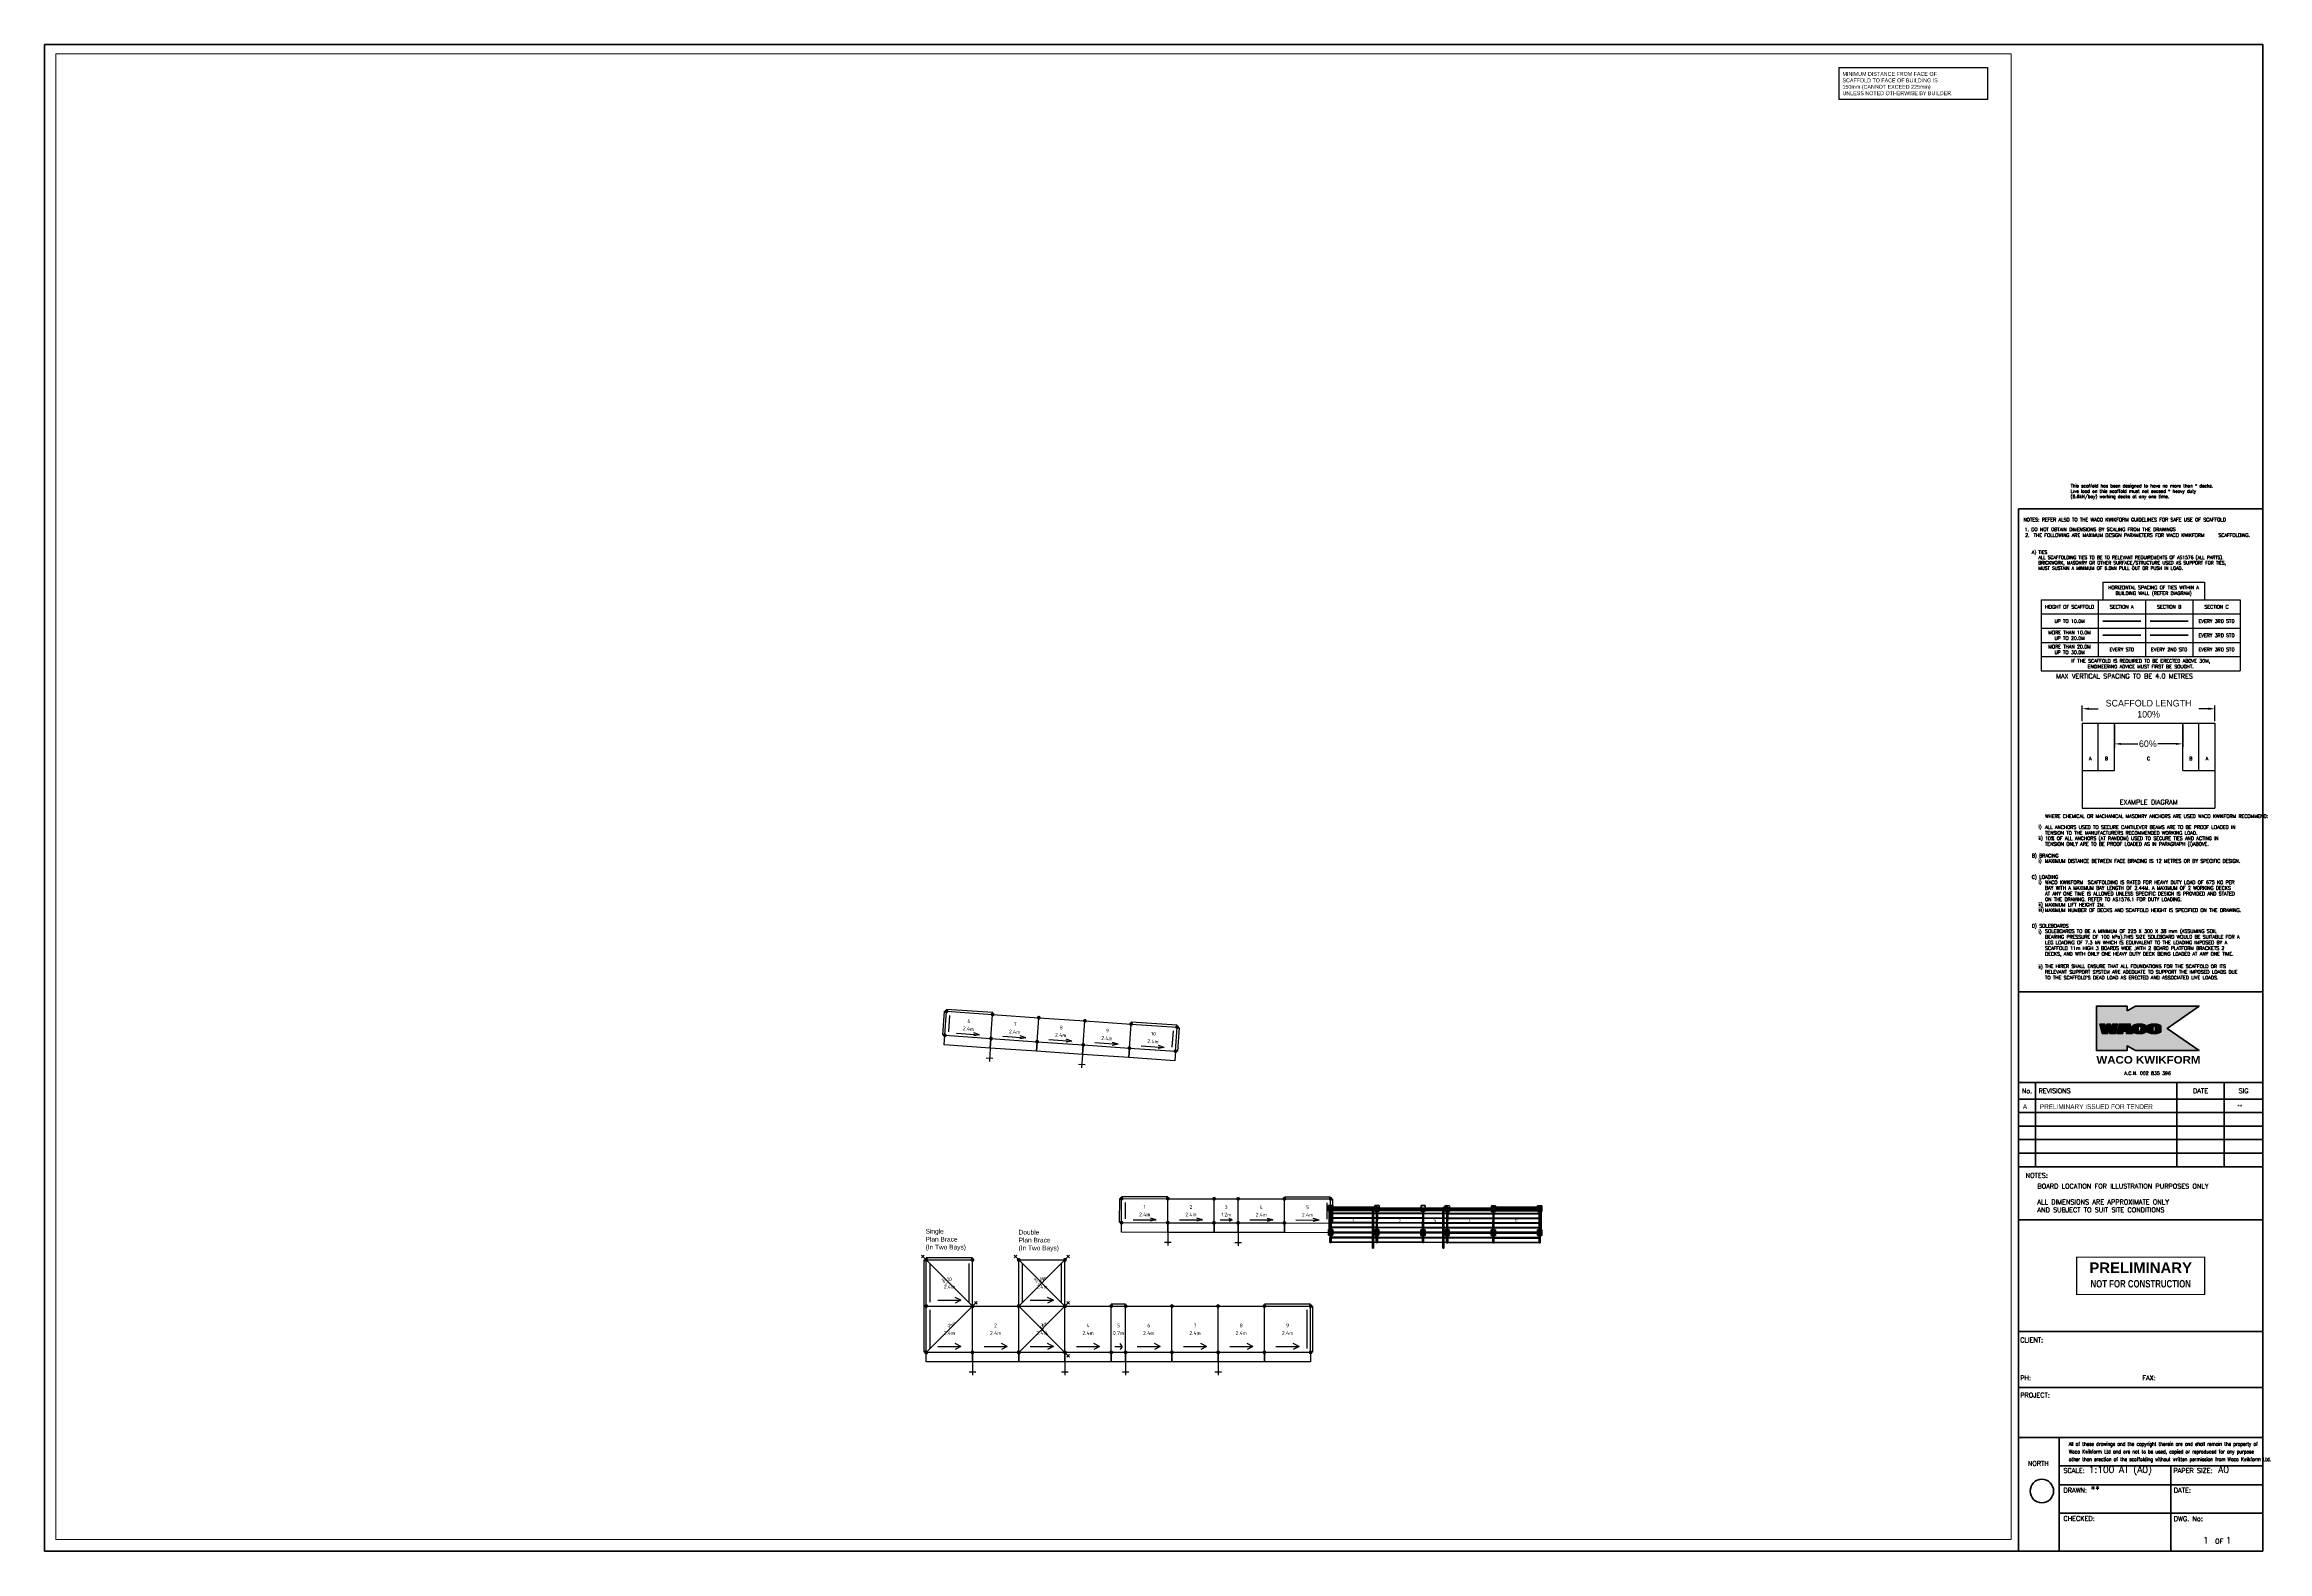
# Paper-space layout 'WACO Kwikform A0 Drawing Sheet' of a CAD drawing. Header units: millimetres. Extents: x 0 to 1172, y 0 to 795.
# The model-space entities are those that its viewports show. They can reach past a viewport. Long polylines and large blocks are cut down to what shows.
import ezdxf
from ezdxf.enums import TextEntityAlignment as Align

# ---------------------------------------------------------------- set-up
doc = ezdxf.new("R2010")
doc.units = ezdxf.units.MM
doc.header["$PDMODE"] = 34
doc.header["$PDSIZE"] = -10
doc.linetypes.add('KwikScaf_DASHED', pattern=[3.75, 2.5, -1.25])
doc.linetypes.add('KwikScaf_Line', pattern=[1, 1, 0])
doc.layers.get('0').update_dxf_attribs({"linetype": 'CONTINUOUS'})
doc.layers.get('Defpoints').update_dxf_attribs({"linetype": 'CONTINUOUS'})
for name, color, linetype in [('DISTANCE', 3, 'CONTINUOUS'), ('KwikScaf 3D', 7, 'CONTINUOUS'), ('KwikScaf Schematic', 7, 'CONTINUOUS'), ('PRELIMINARY', 7, 'CONTINUOUS'), ('RED', 8, 'CONTINUOUS')]:
    doc.layers.add(name, color=color, linetype=linetype)
for name, color, linetype, lineweight in [('Sheet 018', 10, 'CONTINUOUS', 18), ('Sheet 025', 7, 'CONTINUOUS', 25), ('Sheet 035', 5, 'CONTINUOUS', 35), ('Sheet 050', 130, 'CONTINUOUS', 50), ('Sheet 070', 180, 'CONTINUOUS', 70)]:
    doc.layers.add(name, color=color, linetype=linetype, lineweight=lineweight)
doc.layers.add('Viewport', color=7, linetype='CONTINUOUS', plot=False)
doc.styles.add('ARCH', font='archd.shx', dxfattribs={"height": 250})
doc.styles.add('KwikScaf ISO', font='isocp.shx')
doc.styles.add('ROMANS', font='romans')
doc.styles.add('STAMP', font='arialbd.ttf')
doc.styles.add('WACO', font='ariblk.ttf')
doc.dimstyles.new('ISO-35', dxfattribs={"dimscale": 0, "dimtxt": 3.5, "dimasz": 3.5, "dimexe": 1.75, "dimexo": 0.875, "dimgap": 0.875, "dimtad": 1, "dimdsep": 46, "dimtxsty": 'Standard', "dimcen": 3.5, "dimadec": 0, "dimazin": 0, "dimtfac": 1, "dimtmove": 2, "dimatfit": 3, "dimfxl": 1, "dimtolj": 1, "dimtzin": 0, "dimarcsym": 0})
pattern_1 = [(0, (0, 0), (0, 0.174625), [0.127, -0.047625]), (90, (0, 0), (-0.174625, 1e-17), [0.127, -0.047625])]

# ---------------------------------------------------------------- blocks, each defined once
blk = doc.blocks.new('PREL')
at = {"layer": 'RED', "const_width": 100}
blk.add_lwpolyline([(6000, 1750), (-6000, 1750), (-6000, -1750), (6000, -1750)], close=True, dxfattribs=at)
at = {"layer": 'RED', "style": 'STAMP'}
blk.add_text('PRELIMINARY', height=1000, dxfattribs=at).set_placement((0, 750), align=Align.MIDDLE)
at = {"layer": 'RED', "style": 'STAMP', "width": 0.75}
blk.add_text('NOT FOR CONSTRUCTION', height=700, dxfattribs=at).set_placement((0, -750), align=Align.MIDDLE)
blk = doc.blocks.new('REVDES')
at = {"style": 'ARCH'}
for tag, p in [('01', (2.3, 1.9)), ('03', (87.7, 1.9)), ('04', (115.4, 1.9))]:
    blk.add_attdef(tag, p, '', height=2.5, dxfattribs=at)
at = {"style": 'ARCH', "width": 0.85}
blk.add_attdef('02', (11.2, 1.9), '', height=2.5, dxfattribs=at)
blk = doc.blocks.new('*D31')
at = {"color": 0, "lineweight": -2}
for p, q in [((1074.7, 437.9), (1074.7, 446.2)), ((1144.7, 437.9), (1144.7, 446.2)), ((1078.2, 444.5), (1083.1, 444.5)), ((1141.2, 444.5), (1136.2, 444.5))]:
    blk.add_line(p, q, dxfattribs=at)
at = {"color": 0}
for points in [[(1078.2, 445.1), (1078.2, 443.9), (1074.7, 444.5)], [(1141.2, 445.1), (1141.2, 443.9), (1144.7, 444.5)]]:
    blk.add_solid(points, dxfattribs=at)
at = {"layer": 'Defpoints', "color": 0}
for p in [(1074.7, 437), (1144.7, 444.5), (1144.7, 437)]:
    blk.add_point(p, dxfattribs=at)
at = {"color": 0, "insert": (1109.7, 444.5), "char_height": 3.5, "attachment_point": 5}
blk.add_mtext('\\A1;SCAFFOLD LENGTH\\P100%', dxfattribs=at)
blk = doc.blocks.new('*D32')
at = {"color": 0, "lineweight": -2}
for p, q in [((1091.7, 436.1), (1091.7, 424.2)), ((1127.7, 436.1), (1127.7, 424.2)), ((1095.2, 426), (1104, 426)), ((1124.2, 426), (1114.5, 426))]:
    blk.add_line(p, q, dxfattribs=at)
at = {"color": 0}
for points in [[(1095.2, 426.5), (1095.2, 425.4), (1091.7, 426)], [(1124.2, 426.5), (1124.2, 425.4), (1127.7, 426)]]:
    blk.add_solid(points, dxfattribs=at)
at = {"layer": 'Defpoints', "color": 0}
for p in [(1091.7, 437), (1127.7, 437), (1127.7, 426)]:
    blk.add_point(p, dxfattribs=at)
at = {"color": 0, "insert": (1109.3, 426), "char_height": 3.5, "attachment_point": 5}
blk.add_mtext('\\A1;60%', dxfattribs=at)
blk = doc.blocks.new('REVISED TITLE')
at = {"layer": 'Sheet 025', "style": 'ROMANS'}
for s, p in [('CLIENT:', (-128, 110.2)), ('PH:', (-128, 90.2)), ('PROJECT:', (-128, 81.1)), ('FAX:', (-63.6, 90.2)), ('SCALE:', (-105.2, 41.3)), ('PAPER SIZE:', (-47.2, 41.3)), ('DRAWN:', (-105.2, 30.9)), ('DATE:', (-47, 30.9)), ('CHECKED:', (-105.2, 16)), ('DWG. No:', (-47, 15.9)), ('OF', (-25.2, 4))]:
    blk.add_text(s, height=2.5, dxfattribs=at).set_placement(p)
at = {"layer": 'Sheet 035', "style": 'ROMANS'}
for tag, p in [('CLIENT_CONTACT', (-110.6, 110.2)), ('COMPANY', (-110.6, 105.2)), ('ADDRESS_STREET', (-110.6, 100.2)), ('CITY', (-110.6, 95.2)), ('PHONE_NO.', (-110.6, 90.2)), ('PROJECT_TITLE:', (-110.6, 81.1)), ('FAX_NO.', (-46.2, 90.2)), ('PROJECT_DESCRIPTION', (-110.6, 76.1)), ('PROJECT_DESCRIPTION_2', (-110.6, 71.1)), ('PROJECT_DESCRIPTION_3', (-110.6, 66.1)), ('PROJECT_DESCRIPTION_4', (-110.6, 61.1)), ('SCALE', (-91.8, 41.3)), ('PAPER_SIZE', (-23.6, 41.3)), ('DRAFTSMAN', (-90.8, 30.9)), ('DATE', (-35.6, 30.9)), ('DWG_NO', (-46.2, 9.9))]:
    blk.add_attdef(tag, p, '', height=3.5, dxfattribs=at)
for tag, p in [('PAGE_NO.', (-30.1, 4)), ('OF_PAGES.', (-18.1, 4))]:
    blk.add_attdef(tag, text='', height=3.5, dxfattribs=at).set_placement(p, align=Align.CENTER)
blk = doc.blocks.new('WACO LOGO')
h = blk.add_hatch()
h.set_pattern_fill('ANGLE', color=140, scale=0.025, style=0)
h.set_pattern_definition(pattern_1)
h.paths.add_polyline_path([(493.7, 275.3), (494.3, 273.1), (497.1, 273.1), (498.4, 278.1), (495.8, 278.1), (495.2, 275.9), (494.6, 278.1), (492.7, 278.1), (492.1, 275.9), (491.6, 278.1), (489, 278.1), (490.3, 273.1), (493.1, 273.1)])
h = blk.add_hatch()
h.set_pattern_fill('ANGLE', color=140, scale=0.025, style=0)
h.set_pattern_definition(pattern_1)
h.paths.add_polyline_path([(505, 278.1), (499.3, 278.1), (498, 273.1), (501, 273.1), (501.3, 274.3), (502.8, 274.3), (503.1, 273.1), (506.3, 273.1)])
h.paths.add_polyline_path([(502.1, 276.7), (502.6, 275), (501.7, 275)], flags=16)
h = blk.add_hatch()
h.set_pattern_fill('ANGLE', color=140, scale=0.025, style=0)
h.set_pattern_definition(pattern_1)
edge = h.paths.add_edge_path()
edge.add_ellipse((510, 276.8), major_axis=(-0.658, 0), ratio=0.455652, start_angle=180, end_angle=360, ccw=False)
edge.add_line((510.6, 276.8), (510.6, 276.4))
edge.add_line((510.6, 276.4), (513.5, 276.4))
edge.add_line((513.5, 276.4), (513.5, 277))
edge.add_ellipse((509.9, 277), major_axis=(-3.61, 0), ratio=0.304653, start_angle=180, end_angle=360)
edge.add_line((506.3, 277), (506.3, 274.2))
edge.add_ellipse((509.9, 274.2), major_axis=(-3.61, 0), ratio=0.304653, start_angle=0, end_angle=180)
edge.add_line((513.5, 274.2), (513.5, 275.5))
edge.add_line((513.5, 275.5), (510.6, 275.5))
edge.add_line((510.6, 275.5), (510.6, 274.4))
edge.add_ellipse((510, 274.5), major_axis=(-0.658, 0), ratio=0.455652, start_angle=0, end_angle=180, ccw=False)
edge.add_line((509.3, 274.5), (509.3, 276.9))
h = blk.add_hatch()
h.set_pattern_fill('ANGLE', color=140, scale=0.025, style=0)
h.set_pattern_definition(pattern_1)
edge = h.paths.add_edge_path()
edge.add_ellipse((517.6, 277), major_axis=(-3.61, 0), ratio=0.304653, start_angle=180, end_angle=360)
edge.add_line((514, 277), (514, 274.2))
edge.add_ellipse((517.6, 274.2), major_axis=(-3.61, 0), ratio=0.304653, start_angle=0, end_angle=180)
edge.add_line((521.2, 274.2), (521.2, 277))
edge = h.paths.add_edge_path(flags=16)
edge.add_ellipse((517.7, 276.8), major_axis=(-0.658, 0), ratio=0.455652, start_angle=180, end_angle=360, ccw=False)
edge.add_line((518.3, 276.8), (518.3, 274.4))
edge.add_ellipse((517.7, 274.5), major_axis=(-0.658, 0), ratio=0.455652, start_angle=0, end_angle=180, ccw=False)
edge.add_line((517, 274.5), (517, 276.9))
at = {"layer": 'Sheet 070'}
h = blk.add_hatch(color=51, dxfattribs=at)
h.paths.add_polyline_path([(501.7, 275), (502.6, 275), (502.1, 276.7)], flags=0)
h.paths.add_polyline_path([(506.3, 273.1), (505, 278.1), (499.3, 278.1), (498, 273.1), (501, 273.1), (501.3, 274.3), (502.8, 274.3), (503.1, 273.1)], flags=16)
h.paths.add_polyline_path([(490.3, 273.1), (489, 278.1), (491.6, 278.1), (492.1, 275.9), (492.7, 278.1), (494.6, 278.1), (495.2, 275.9), (495.8, 278.1), (498.4, 278.1), (497.1, 273.1), (494.3, 273.1), (493.7, 275.3), (493.1, 273.1)], flags=16)
h.paths.add_polyline_path([(503.4, 285.1), (503.4, 287.6), (487.2, 287.6), (487.2, 264.1), (503.4, 264.1), (503.4, 266.6), (507.8, 264.1), (541.3, 264.1), (524.5, 275.8), (541.3, 287.6), (507.8, 287.6)])
edge = h.paths.add_edge_path(flags=16)
edge.add_line((510.6, 274.5), (510.6, 275.5))
edge.add_line((510.6, 275.5), (513.5, 275.5))
edge.add_line((513.5, 275.5), (513.5, 274.2))
edge.add_ellipse((509.9, 274.2), major_axis=(-3.61, 0), ratio=0.304653, start_angle=0, end_angle=180, ccw=False)
edge.add_line((506.3, 274.2), (506.3, 277))
edge.add_ellipse((509.9, 277), major_axis=(-3.61, 0), ratio=0.304653, start_angle=180, end_angle=360, ccw=False)
edge.add_line((513.5, 277), (513.5, 276.4))
edge.add_line((513.5, 276.4), (510.6, 276.4))
edge.add_line((510.6, 276.4), (510.6, 276.8))
edge.add_ellipse((510, 276.8), major_axis=(-0.658, 0), ratio=0.455652, start_angle=180, end_angle=360)
edge.add_line((509.3, 276.8), (509.3, 274.5))
edge.add_ellipse((510, 274.5), major_axis=(-0.658, 0), ratio=0.455652, start_angle=0, end_angle=180)
edge = h.paths.add_edge_path(flags=16)
edge.add_ellipse((517.6, 274.2), major_axis=(-3.61, 0), ratio=0.304653, start_angle=0, end_angle=180, ccw=False)
edge.add_line((514, 274.2), (514, 277))
edge.add_ellipse((517.6, 277), major_axis=(-3.61, 0), ratio=0.304653, start_angle=180, end_angle=360, ccw=False)
edge.add_line((521.2, 277), (521.2, 274.2))
edge = h.paths.add_edge_path(flags=0)
edge.add_line((517, 276.8), (517, 274.5))
edge.add_ellipse((517.7, 274.5), major_axis=(-0.658, 0), ratio=0.455652, start_angle=0, end_angle=180)
edge.add_line((518.3, 274.5), (518.3, 276.8))
edge.add_ellipse((517.7, 276.8), major_axis=(-0.658, 0), ratio=0.455652, start_angle=180, end_angle=360)
for p, q in [((506.3, 277), (506.3, 274.2)), ((509.3, 276.8), (509.3, 274.5)), ((510.6, 276.8), (510.6, 276.4)), ((510.6, 276.4), (513.5, 276.4)), ((513.5, 276.4), (513.5, 277)), ((514, 277), (514, 274.2)), ((517, 276.8), (517, 274.5)), ((518.3, 276.8), (518.3, 274.5)), ((521.2, 274.2), (521.2, 277))]:
    blk.add_line(p, q, dxfattribs=at)
at = {"layer": 'Sheet 070', "color": 7}
blk.add_lwpolyline([(503.4, 285.1), (503.4, 287.6), (487.2, 287.6), (487.2, 264.1), (503.4, 264.1), (503.4, 266.6), (507.8, 264.1), (541.3, 264.1), (524.5, 275.8), (541.3, 287.6), (507.8, 287.6)], close=True, dxfattribs=at)
at = {"layer": 'Sheet 070'}
for points in [[(490.3, 273.1), (489, 278.1), (491.6, 278.1), (492.1, 275.9), (492.7, 278.1), (494.6, 278.1), (495.2, 275.9), (495.8, 278.1), (498.4, 278.1), (497.1, 273.1), (494.3, 273.1), (493.7, 275.3), (493.1, 273.1), (490.3, 273.1)], [(506.3, 273.1), (505, 278.1), (499.3, 278.1), (498, 273.1), (501, 273.1), (501.3, 274.3), (502.8, 274.3), (503.1, 273.1)], [(501.7, 275), (502.6, 275), (502.1, 276.7)]]:
    blk.add_lwpolyline(points, close=True, dxfattribs=at)
blk.add_lwpolyline([(510.6, 274.5), (510.6, 275.5), (513.5, 275.5), (513.5, 274.2)], dxfattribs=at)
for centre, major_axis, ratio in [((509.9, 277), (-3.61, 0), 0.304653), ((510, 276.8), (-0.658, 0), 0.455652), ((517.6, 277), (-3.61, 0), 0.304653), ((517.7, 276.8), (-0.658, 0), 0.455652)]:
    blk.add_ellipse(centre, major_axis=major_axis, ratio=ratio, start_param=3.141593, end_param=6.283185, dxfattribs=at)
at = {"layer": 'Sheet 070', "extrusion": (0, 0, -1)}
for centre, major_axis, ratio in [((509.9, 274.2), (-3.61, 0), 0.304653), ((510, 274.5), (-0.658, 0), 0.455652), ((517.6, 274.2), (-3.61, 0), 0.304653), ((517.7, 274.5), (-0.658, 0), 0.455652)]:
    blk.add_ellipse(centre, major_axis=major_axis, ratio=ratio, start_param=3.141593, end_param=6.283185, dxfattribs=at)

msp = doc.modelspace()

# ---------------------------------------------------------------- linework, layer by layer
at = {"layer": 'KwikScaf Schematic', "color": 1, "linetype": 'KwikScaf_DASHED'}
for p, q in [((43974, 23971), (44061, 25238)), ((46601, 25163), (44168, 25331)), ((44287, 24150), (44347, 25018)), ((56334, 24492), (53901, 24660)), ((56114, 24206), (56054, 23338)), ((56427, 24385), (56340, 23118)), ((53294, 14080), (53297, 15350)), ((55836, 15445), (53397, 15450)), ((64423, 15429), (61984, 15433)), ((64523, 15329), (64520, 14059)), ((53595, 14279), (53596, 15149)), ((64222, 15129), (64221, 14259))]:
    msp.add_line(p, q, dxfattribs=at)
at = {"layer": 'KwikScaf Schematic', "color": 1, "linetype": 'KwikScaf_Line'}
for p, q in [((44074, 23964), (44161, 25231)), ((44161, 25231), (46594, 25063)), ((46507, 23796), (46594, 25063)), ((46594, 25063), (49028, 24895)), ((48940, 23628), (49028, 24895)), ((49028, 24895), (51461, 24728)), ((51373, 23461), (51461, 24728)), ((51461, 24728), (53894, 24560)), ((44039, 23457), (44074, 23964)), ((46472, 23290), (44039, 23457)), ((44074, 23964), (46507, 23796)), ((44693, 24081), (45910, 23997)), ((45910, 23997), (45600, 23938)), ((45910, 23997), (45611, 24097)), ((46507, 23796), (46472, 23290)), ((46472, 23290), (46507, 23796)), ((46507, 23796), (48940, 23628)), ((47126, 23913), (48343, 23829)), ((48343, 23829), (48033, 23771)), ((48343, 23829), (48044, 23929)), ((48940, 23628), (48905, 23122)), ((48905, 23122), (48940, 23628)), ((48940, 23628), (51373, 23461)), ((49559, 23745), (50776, 23661)), ((50776, 23661), (50466, 23603)), ((50776, 23661), (50477, 23761)), ((51373, 23461), (51338, 22954)), ((51338, 22954), (51373, 23461)), ((51373, 23461), (53807, 23293)), ((51993, 23577), (53209, 23493)), ((53209, 23493), (52900, 23435)), ((53209, 23493), (52911, 23593)), ((53807, 23293), (53894, 24560)), ((53894, 24560), (56327, 24392)), ((56240, 23125), (56327, 24392)), ((46261, 22778), (46610, 22754)), ((46472, 23290), (46424, 22591)), ((48905, 23122), (46472, 23290)), ((51338, 22954), (48905, 23122)), ((51128, 22442), (51477, 22418)), ((51338, 22954), (51290, 22256)), ((53772, 22786), (51338, 22954)), ((53807, 23293), (53772, 22786)), ((53772, 22786), (53807, 23293)), ((56205, 22618), (53772, 22786)), ((53807, 23293), (56240, 23125)), ((54426, 23409), (55642, 23325)), ((55642, 23325), (55333, 23267)), ((55642, 23325), (55344, 23425)), ((56240, 23125), (56205, 22618)), ((53394, 14080), (53397, 15350)), ((53397, 15350), (55836, 15345)), ((55833, 14075), (55836, 15345)), ((55836, 15345), (58275, 15340)), ((58272, 14070), (58275, 15340)), ((59545, 15338), (61984, 15333)), ((61981, 14063), (61984, 15333)), ((61984, 15333), (64423, 15329)), ((64420, 14059), (64423, 15329)), ((53393, 13572), (53394, 14080)), ((53394, 14080), (55833, 14075)), ((54004, 14237), (55224, 14235)), ((55224, 14235), (54919, 14315)), ((55224, 14235), (54919, 14156)), ((55833, 14075), (55832, 13567)), ((55832, 13567), (55833, 14075)), ((55833, 14075), (58272, 14070)), ((56443, 14233), (57663, 14230)), ((57663, 14230), (57358, 14310)), ((57663, 14230), (57358, 14151)), ((58272, 14070), (58271, 13562)), ((60152, 14226), (61372, 14223)), ((61372, 14223), (61067, 14303)), ((61372, 14223), (61067, 14144)), ((62591, 14221), (63811, 14219)), ((63811, 14219), (63506, 14299)), ((63811, 14219), (63506, 14140)), ((55832, 13567), (53393, 13572)), ((55656, 13042), (56006, 13042)), ((55832, 13567), (55831, 12867)), ((58271, 13562), (55832, 13567)), ((59541, 13560), (59542, 14068)), ((61980, 13555), (59541, 13560)), ((59542, 14068), (61981, 14063)), ((61981, 14063), (61980, 13555)), ((61980, 13555), (61981, 14063)), ((64419, 13551), (61980, 13555)), ((61981, 14063), (64420, 14059)), ((64420, 14059), (64419, 13551))]:
    msp.add_line(p, q, dxfattribs=at)
at = {"layer": 'KwikScaf Schematic', "color": 2, "linetype": 'KwikScaf_Line'}
for p, q in [((58275, 15340), (59545, 15338)), ((59542, 14068), (59545, 15338)), ((58271, 13562), (58272, 14070)), ((58272, 14070), (59542, 14068)), ((58590, 14229), (59225, 14227)), ((59225, 14227), (59066, 14148)), ((59225, 14227), (59067, 14307)), ((59541, 13560), (58271, 13562)), ((59365, 13035), (59715, 13035)), ((59541, 13560), (59540, 12860)), ((59542, 14068), (59541, 13560))]:
    msp.add_line(p, q, dxfattribs=at)
at = {"layer": 'KwikScaf Schematic', "color": 3, "linetype": 'KwikScaf_Line'}
for p, q in [((45602, 9606), (42845, 12364)), ((42845, 12222), (42986, 12364)), ((43093, 12116), (45532, 12116)), ((43093, 9677), (43093, 12116)), ((45532, 9677), (45532, 12116)), ((50480, 9606), (47723, 12364)), ((47723, 12222), (47864, 12364)), ((47900, 9606), (50658, 12364)), ((47971, 12116), (50410, 12116)), ((47971, 9677), (47971, 12116)), ((50410, 9677), (50410, 12116)), ((50516, 12364), (50658, 12222)), ((43022, 7167), (45780, 9925)), ((43093, 9677), (45532, 9677)), ((43093, 7238), (43093, 9677)), ((43702, 9982), (44922, 9982)), ((44922, 9982), (44617, 10134)), ((44922, 9982), (44617, 9829)), ((45461, 9606), (45602, 9747)), ((45532, 7238), (45532, 9677)), ((45532, 9677), (47971, 9677)), ((45638, 9925), (45780, 9783)), ((47900, 7167), (50658, 9925)), ((47900, 9747), (50658, 6990)), ((48041, 9747), (47900, 9606)), ((47900, 9747), (48041, 9606)), ((47971, 7238), (47971, 9677)), ((47971, 9677), (50410, 9677)), ((48580, 9982), (49800, 9982)), ((49800, 9982), (49495, 10134)), ((49800, 9982), (49495, 9829)), ((50339, 9606), (50480, 9747)), ((50410, 9677), (52849, 9677)), ((50410, 7238), (50410, 9677)), ((50516, 9925), (50658, 9783)), ((52849, 7238), (52849, 9677)), ((53611, 9677), (56050, 9677)), ((56050, 9677), (58489, 9677)), ((56050, 7238), (56050, 9677)), ((58489, 9677), (60928, 9677)), ((58489, 7238), (58489, 9677)), ((60928, 9677), (63367, 9677)), ((60928, 7238), (60928, 9677)), ((63367, 7238), (63367, 9677)), ((43022, 7308), (43163, 7167)), ((43093, 7238), (45532, 7238)), ((43093, 6730), (43093, 7238)), ((43702, 7543), (44922, 7543)), ((44922, 7543), (44617, 7695)), ((44922, 7543), (44617, 7390)), ((45532, 7238), (45532, 6730)), ((45532, 7238), (47971, 7238)), ((45532, 6730), (45532, 7238)), ((46141, 7543), (47361, 7543)), ((47361, 7543), (47056, 7695)), ((47361, 7543), (47056, 7390)), ((47900, 7308), (48041, 7167)), ((47971, 7238), (47971, 6730)), ((47971, 7238), (50410, 7238)), ((47971, 6730), (47971, 7238)), ((48580, 7543), (49800, 7543)), ((49800, 7543), (49495, 7695)), ((49800, 7543), (49495, 7390)), ((50410, 7238), (52849, 7238)), ((50410, 6730), (50410, 7238)), ((50410, 7238), (50410, 6730)), ((50658, 7131), (50516, 6990)), ((51019, 7543), (52239, 7543)), ((52239, 7543), (51934, 7695)), ((52239, 7543), (51934, 7390)), ((52849, 7238), (52849, 6730)), ((53611, 7238), (56050, 7238)), ((53611, 6730), (53611, 7238)), ((54220, 7543), (55440, 7543)), ((55440, 7543), (55135, 7695)), ((55440, 7543), (55135, 7390)), ((56050, 7238), (58489, 7238)), ((56050, 6730), (56050, 7238)), ((56050, 7238), (56050, 6730)), ((56659, 7543), (57879, 7543)), ((57879, 7543), (57574, 7695)), ((57879, 7543), (57574, 7390)), ((58489, 7238), (60928, 7238)), ((58489, 6730), (58489, 7238)), ((58489, 7238), (58489, 6730)), ((59098, 7543), (60318, 7543)), ((60318, 7543), (60013, 7695)), ((60318, 7543), (60013, 7390)), ((60928, 7238), (63367, 7238)), ((60928, 6730), (60928, 7238)), ((60928, 7238), (60928, 6730)), ((61537, 7543), (62757, 7543)), ((62757, 7543), (62452, 7695)), ((62757, 7543), (62452, 7390)), ((63367, 7238), (63367, 6730)), ((45532, 6730), (43093, 6730)), ((45357, 6205), (45707, 6205)), ((45532, 6730), (45532, 6030)), ((47971, 6730), (45532, 6730)), ((50410, 6730), (47971, 6730)), ((50235, 6205), (50585, 6205)), ((52849, 6730), (50410, 6730)), ((50410, 6730), (50410, 6030)), ((56050, 6730), (53611, 6730)), ((58489, 6730), (56050, 6730)), ((58314, 6205), (58664, 6205)), ((60928, 6730), (58489, 6730)), ((58489, 6730), (58489, 6030)), ((63367, 6730), (60928, 6730))]:
    msp.add_line(p, q, dxfattribs=at)
at = {"layer": 'KwikScaf Schematic', "color": 3, "linetype": 'KwikScaf_DASHED'}
for p, q in [((42993, 9677), (42993, 12116)), ((45532, 12216), (43093, 12216)), ((43293, 9877), (43293, 11916)), ((45332, 11916), (45332, 9877)), ((48171, 9877), (48171, 11916)), ((50210, 11916), (50210, 9877)), ((42993, 7238), (42993, 9677)), ((43293, 7438), (43293, 9477)), ((63367, 9777), (60928, 9777)), ((63167, 9477), (63167, 7438)), ((63467, 9677), (63467, 7238))]:
    msp.add_line(p, q, dxfattribs=at)
at = {"layer": 'KwikScaf Schematic', "color": 4, "linetype": 'KwikScaf_DASHED'}
msp.add_line((53611, 9777), (52849, 9777), dxfattribs=at)
at = {"layer": 'KwikScaf Schematic', "color": 4, "linetype": 'KwikScaf_Line'}
for p, q in [((52849, 9677), (53611, 9677)), ((53611, 7238), (53611, 9677)), ((52849, 7238), (53611, 7238)), ((52849, 6730), (52849, 7238)), ((53039, 7543), (53420, 7543)), ((53420, 7543), (53325, 7695)), ((53420, 7543), (53325, 7390)), ((53611, 7238), (53611, 6730)), ((53611, 6730), (52849, 6730)), ((53436, 6205), (53786, 6205)), ((53611, 6730), (53611, 6030))]:
    msp.add_line(p, q, dxfattribs=at)
at = {"layer": 'KwikScaf Schematic', "color": 1, "linetype": 'KwikScaf_Line', "const_width": 100}
for points in [[(44165, 25281, -0.1989124), (44199, 25264, -0.1989124), (44211, 25228, -0.1989124), (44194, 25193, -0.1989124), (44158, 25181, -0.1989124), (44123, 25198, -0.1989124), (44111, 25235, -0.1989124), (44128, 25269, -0.1989124)], [(46598, 25113, -0.1989124), (46632, 25096, -0.1989124), (46644, 25060, -0.1989124), (46627, 25026, -0.1989124), (46591, 25013, -0.1989124), (46557, 25031, -0.1989124), (46544, 25067, -0.1989124), (46562, 25101, -0.1989124)], [(49031, 24945, -0.1989124), (49065, 24928, -0.1989124), (49077, 24892, -0.1989124), (49060, 24858, -0.1989124), (49024, 24846, -0.1989124), (48990, 24863, -0.1989124), (48978, 24899, -0.1989124), (48995, 24933, -0.1989124)], [(51464, 24778, -0.1989124), (51498, 24760, -0.1989124), (51511, 24724, -0.1989124), (51494, 24690, -0.1989124), (51457, 24678, -0.1989124), (51423, 24695, -0.1989124), (51411, 24731, -0.1989124), (51428, 24765, -0.1989124)], [(53897, 24610, -0.1989124), (53932, 24593, -0.1989124), (53944, 24556, -0.1989124), (53927, 24522, -0.1989124), (53891, 24510, -0.1989124), (53856, 24527, -0.1989124), (53844, 24563, -0.1989124), (53861, 24597, -0.1989124)], [(44077, 24014, -0.1989124), (44111, 23997, -0.1989124), (44124, 23961, -0.1989124), (44107, 23927, -0.1989124), (44070, 23914, -0.1989124), (44036, 23931, -0.1989124), (44024, 23968, -0.1989124), (44041, 24002, -0.1989124)], [(46510, 23846, -0.1989124), (46545, 23829, -0.1989124), (46557, 23793, -0.1989124), (46540, 23759, -0.1989124), (46504, 23746, -0.1989124), (46469, 23764, -0.1989124), (46457, 23800, -0.1989124), (46474, 23834, -0.1989124)], [(48944, 23678, -0.1989124), (48978, 23661, -0.1989124), (48990, 23625, -0.1989124), (48973, 23591, -0.1989124), (48937, 23579, -0.1989124), (48902, 23596, -0.1989124), (48890, 23632, -0.1989124), (48907, 23666, -0.1989124)], [(51377, 23511, -0.1989124), (51411, 23493, -0.1989124), (51423, 23457, -0.1989124), (51406, 23423, -0.1989124), (51370, 23411, -0.1989124), (51336, 23428, -0.1989124), (51324, 23464, -0.1989124), (51341, 23498, -0.1989124)], [(53810, 23343, -0.1989124), (53844, 23326, -0.1989124), (53856, 23289, -0.1989124), (53839, 23255, -0.1989124), (53803, 23243, -0.1989124), (53769, 23260, -0.1989124), (53757, 23296, -0.1989124), (53774, 23330, -0.1989124)], [(53397, 15400, -0.1989124), (53432, 15385, -0.1989124), (53447, 15349, -0.1989124), (53432, 15314, -0.1989124), (53397, 15300, -0.1989124), (53361, 15314, -0.1989124), (53347, 15350, -0.1989124), (53361, 15385, -0.1989124)], [(55836, 15395, -0.1989124), (55871, 15380, -0.1989124), (55886, 15345, -0.1989124), (55871, 15310, -0.1989124), (55836, 15295, -0.1989124), (55800, 15310, -0.1989124), (55786, 15345, -0.1989124), (55800, 15380, -0.1989124)], [(59545, 15388, -0.1989124), (59580, 15373, -0.1989124), (59595, 15338, -0.1989124), (59580, 15303, -0.1989124), (59545, 15288, -0.1989124), (59509, 15303, -0.1989124), (59495, 15338, -0.1989124), (59509, 15373, -0.1989124)], [(61984, 15383, -0.1989124), (62019, 15369, -0.1989124), (62034, 15333, -0.1989124), (62019, 15298, -0.1989124), (61984, 15283, -0.1989124), (61948, 15298, -0.1989124), (61934, 15333, -0.1989124), (61948, 15369, -0.1989124)], [(53394, 14130, -0.1989124), (53430, 14115, -0.1989124), (53444, 14079, -0.1989124), (53430, 14044, -0.1989124), (53394, 14030, -0.1989124), (53359, 14044, -0.1989124), (53344, 14080, -0.1989124), (53359, 14115, -0.1989124)], [(55833, 14125, -0.1989124), (55869, 14110, -0.1989124), (55883, 14075, -0.1989124), (55869, 14040, -0.1989124), (55833, 14025, -0.1989124), (55798, 14040, -0.1989124), (55783, 14075, -0.1989124), (55798, 14110, -0.1989124)], [(59542, 14118, -0.1989124), (59578, 14103, -0.1989124), (59592, 14068, -0.1989124), (59578, 14033, -0.1989124), (59542, 14018, -0.1989124), (59507, 14033, -0.1989124), (59492, 14068, -0.1989124), (59507, 14103, -0.1989124)], [(61981, 14113, -0.1989124), (62017, 14099, -0.1989124), (62031, 14063, -0.1989124), (62017, 14028, -0.1989124), (61981, 14013, -0.1989124), (61946, 14028, -0.1989124), (61931, 14063, -0.1989124), (61946, 14099, -0.1989124)]]:
    msp.add_lwpolyline(points, format="xyb", close=True, dxfattribs=at)
at = {"layer": 'KwikScaf Schematic', "color": 1, "linetype": 'KwikScaf_Line'}
for points in [[(46598, 25113, 100, 100, -0.1989124), (46632, 25096, 100, 100, -0.1989124), (46644, 25060, 100, 100, -0.1989124), (46627, 25026, 100, 100, -0.1989124), (46591, 25013, 100, 100, -0.1989124), (46557, 25031, 100, 100, -0.1989124), (46544, 25067, 100, 100, -0.1989124), (46562, 25101, 100, 100, -0.1989124)], [(49031, 24945, 100, 100, -0.1989124), (49065, 24928, 100, 100, -0.1989124), (49077, 24892, 100, 100, -0.1989124), (49060, 24858, 100, 100, -0.1989124), (49024, 24846, 100, 100, -0.1989124), (48990, 24863, 100, 100, -0.1989124), (48978, 24899, 100, 100, -0.1989124), (48995, 24933, 100, 100, -0.1989124)], [(51464, 24778, 100, 100, -0.1989124), (51498, 24760, 100, 100, -0.1989124), (51511, 24724, 100, 100, -0.1989124), (51494, 24690, 100, 100, -0.1989124), (51457, 24678, 100, 100, -0.1989124), (51423, 24695, 100, 100, -0.1989124), (51411, 24731, 100, 100, -0.1989124), (51428, 24765, 100, 100, -0.1989124)], [(53897, 24610, 100, 100, -0.1989124), (53932, 24593, 100, 100, -0.1989124), (53944, 24556, 100, 100, -0.1989124), (53927, 24522, 100, 100, -0.1989124), (53891, 24510, 100, 100, -0.1989124), (53856, 24527, 100, 100, -0.1989124), (53844, 24563, 100, 100, -0.1989124), (53861, 24597, 100, 100, -0.1989124)], [(46510, 23846, 100, 100, -0.1989124), (46545, 23829, 100, 100, -0.1989124), (46557, 23793, 100, 100, -0.1989124), (46540, 23759, 100, 100, -0.1989124), (46504, 23746, 100, 100, -0.1989124), (46469, 23764, 100, 100, -0.1989124), (46457, 23800, 100, 100, -0.1989124), (46474, 23834, 100, 100, -0.1989124)], [(48944, 23678, 100, 100, -0.1989124), (48978, 23661, 100, 100, -0.1989124), (48990, 23625, 100, 100, -0.1989124), (48973, 23591, 100, 100, -0.1989124), (48937, 23579, 100, 100, -0.1989124), (48902, 23596, 100, 100, -0.1989124), (48890, 23632, 100, 100, -0.1989124), (48907, 23666, 100, 100, -0.1989124)], [(51377, 23511, 100, 100, -0.1989124), (51411, 23493, 100, 100, -0.1989124), (51423, 23457, 100, 100, -0.1989124), (51406, 23423, 100, 100, -0.1989124), (51370, 23411, 100, 100, -0.1989124), (51336, 23428, 100, 100, -0.1989124), (51324, 23464, 100, 100, -0.1989124), (51341, 23498, 100, 100, -0.1989124)], [(56331, 24442, 100, 100, -0.1989124), (56365, 24425, 100, 100, -0.1989124), (56377, 24388, 100, 100, -0.1989124), (56360, 24354, 100, 100, -0.1989124), (56324, 24342, 100, 100, -0.1989124), (56290, 24359, 100, 100, -0.1989124), (56277, 24395, 100, 100, -0.1989124), (56294, 24430, 100, 100, -0.1989124)], [(53810, 23343, 100, 100, -0.1989124), (53844, 23326, 100, 100, -0.1989124), (53856, 23289, 100, 100, -0.1989124), (53839, 23255, 100, 100, -0.1989124), (53803, 23243, 100, 100, -0.1989124), (53769, 23260, 100, 100, -0.1989124), (53757, 23296, 100, 100, -0.1989124), (53774, 23330, 100, 100, -0.1989124)], [(56243, 23175, 100, 100, -0.1989124), (56278, 23158, 100, 100, -0.1989124), (56290, 23121, 100, 100, -0.1989124), (56273, 23087, 100, 100, -0.1989124), (56236, 23075, 100, 100, -0.1989124), (56202, 23092, 100, 100, -0.1989124), (56190, 23128, 100, 100, -0.1989124), (56207, 23163, 100, 100, -0.1989124)], [(55836, 15395, 100, 100, -0.1989124), (55871, 15380, 100, 100, -0.1989124), (55886, 15345, 100, 100, -0.1989124), (55871, 15310, 100, 100, -0.1989124), (55836, 15295, 100, 100, -0.1989124), (55800, 15310, 100, 100, -0.1989124), (55786, 15345, 100, 100, -0.1989124), (55800, 15380, 100, 100, -0.1989124)], [(58275, 15390, 100, 100, -0.1989124), (58310, 15376, 100, 100, -0.1989124), (58325, 15340, 100, 100, -0.1989124), (58310, 15305, 100, 100, -0.1989124), (58275, 15290, 100, 100, -0.1989124), (58239, 15305, 100, 100, -0.1989124), (58225, 15340, 100, 100, -0.1989124), (58239, 15376, 100, 100, -0.1989124)], [(61984, 15383, 100, 100, -0.1989124), (62019, 15369, 100, 100, -0.1989124), (62034, 15333, 100, 100, -0.1989124), (62019, 15298, 100, 100, -0.1989124), (61984, 15283, 100, 100, -0.1989124), (61948, 15298, 100, 100, -0.1989124), (61934, 15333, 100, 100, -0.1989124), (61948, 15369, 100, 100, -0.1989124)], [(64423, 15379, 100, 100, -0.1989124), (64458, 15364, 100, 100, -0.1989124), (64473, 15329, 100, 100, -0.1989124), (64458, 15293, 100, 100, -0.1989124), (64423, 15279, 100, 100, -0.1989124), (64387, 15293, 100, 100, -0.1989124), (64373, 15329, 100, 100, -0.1989124), (64387, 15364, 100, 100, -0.1989124)], [(55833, 14125, 100, 100, -0.1989124), (55869, 14110, 100, 100, -0.1989124), (55883, 14075, 100, 100, -0.1989124), (55869, 14040, 100, 100, -0.1989124), (55833, 14025, 100, 100, -0.1989124), (55798, 14040, 100, 100, -0.1989124), (55783, 14075, 100, 100, -0.1989124), (55798, 14110, 100, 100, -0.1989124)], [(58272, 14120, 100, 100, -0.1989124), (58308, 14106, 100, 100, -0.1989124), (58322, 14070, 100, 100, -0.1989124), (58308, 14035, 100, 100, -0.1989124), (58272, 14020, 100, 100, -0.1989124), (58237, 14035, 100, 100, -0.1989124), (58222, 14070, 100, 100, -0.1989124), (58237, 14106, 100, 100, -0.1989124)], [(61981, 14113, 100, 100, -0.1989124), (62017, 14099, 100, 100, -0.1989124), (62031, 14063, 100, 100, -0.1989124), (62017, 14028, 100, 100, -0.1989124), (61981, 14013, 100, 100, -0.1989124), (61946, 14028, 100, 100, -0.1989124), (61931, 14063, 100, 100, -0.1989124), (61946, 14099, 100, 100, -0.1989124)], [(64420, 14109, 100, 100, -0.1989124), (64456, 14094, 100, 100, -0.1989124), (64470, 14059, 100, 100, -0.1989124), (64456, 14023, 100, 100, -0.1989124), (64420, 14009, 100, 100, -0.1989124), (64385, 14023, 100, 100, -0.1989124), (64370, 14059, 100, 100, -0.1989124), (64385, 14094, 100, 100, -0.1989124)]]:
    msp.add_lwpolyline(points, format="xyseb", close=True, dxfattribs=at)
at = {"layer": 'KwikScaf Schematic', "color": 2, "linetype": 'KwikScaf_Line', "const_width": 100}
for points in [[(58275, 15390, -0.1989124), (58310, 15376, -0.1989124), (58325, 15340, -0.1989124), (58310, 15305, -0.1989124), (58275, 15290, -0.1989124), (58239, 15305, -0.1989124), (58225, 15340, -0.1989124), (58239, 15376, -0.1989124)], [(59545, 15388, -0.1989124), (59580, 15373, -0.1989124), (59595, 15338, -0.1989124), (59580, 15303, -0.1989124), (59545, 15288, -0.1989124), (59509, 15303, -0.1989124), (59495, 15338, -0.1989124), (59509, 15373, -0.1989124)], [(58272, 14120, -0.1989124), (58308, 14106, -0.1989124), (58322, 14070, -0.1989124), (58308, 14035, -0.1989124), (58272, 14020, -0.1989124), (58237, 14035, -0.1989124), (58222, 14070, -0.1989124), (58237, 14106, -0.1989124)], [(59542, 14118, -0.1989124), (59578, 14103, -0.1989124), (59592, 14068, -0.1989124), (59578, 14033, -0.1989124), (59542, 14018, -0.1989124), (59507, 14033, -0.1989124), (59492, 14068, -0.1989124), (59507, 14103, -0.1989124)]]:
    msp.add_lwpolyline(points, format="xyb", close=True, dxfattribs=at)
at = {"layer": 'KwikScaf Schematic', "color": 3, "linetype": 'KwikScaf_Line'}
for points in [[(43093, 12166, 100, 100, -0.1989124), (43128, 12151, 100, 100, -0.1989124), (43143, 12116, 100, 100, -0.1989124), (43128, 12080, 100, 100, -0.1989124), (43093, 12066, 100, 100, -0.1989124), (43057, 12080, 100, 100, -0.1989124), (43043, 12116, 100, 100, -0.1989124), (43057, 12151, 100, 100, -0.1989124)], [(47971, 12166, 100, 100, -0.1989124), (48006, 12151, 100, 100, -0.1989124), (48021, 12116, 100, 100, -0.1989124), (48006, 12080, 100, 100, -0.1989124), (47971, 12066, 100, 100, -0.1989124), (47935, 12080, 100, 100, -0.1989124), (47921, 12116, 100, 100, -0.1989124), (47935, 12151, 100, 100, -0.1989124)], [(43093, 9727, 100, 100, -0.1989124), (43128, 9712, 100, 100, -0.1989124), (43143, 9677, 100, 100, -0.1989124), (43128, 9641, 100, 100, -0.1989124), (43093, 9627, 100, 100, -0.1989124), (43057, 9641, 100, 100, -0.1989124), (43043, 9677, 100, 100, -0.1989124), (43057, 9712, 100, 100, -0.1989124)], [(45532, 9727, 100, 100, -0.1989124), (45567, 9712, 100, 100, -0.1989124), (45582, 9677, 100, 100, -0.1989124), (45567, 9641, 100, 100, -0.1989124), (45532, 9627, 100, 100, -0.1989124), (45496, 9641, 100, 100, -0.1989124), (45482, 9677, 100, 100, -0.1989124), (45496, 9712, 100, 100, -0.1989124)], [(45532, 9727, 100, 100, -0.1989124), (45567, 9712, 100, 100, -0.1989124), (45582, 9677, 100, 100, -0.1989124), (45567, 9641, 100, 100, -0.1989124), (45532, 9627, 100, 100, -0.1989124), (45496, 9641, 100, 100, -0.1989124), (45482, 9677, 100, 100, -0.1989124), (45496, 9712, 100, 100, -0.1989124)], [(47971, 9727, 100, 100, -0.1989124), (48006, 9712, 100, 100, -0.1989124), (48021, 9677, 100, 100, -0.1989124), (48006, 9641, 100, 100, -0.1989124), (47971, 9627, 100, 100, -0.1989124), (47935, 9641, 100, 100, -0.1989124), (47921, 9677, 100, 100, -0.1989124), (47935, 9712, 100, 100, -0.1989124)], [(50410, 9727, 100, 100, -0.1989124), (50445, 9712, 100, 100, -0.1989124), (50460, 9677, 100, 100, -0.1989124), (50445, 9641, 100, 100, -0.1989124), (50410, 9627, 100, 100, -0.1989124), (50374, 9641, 100, 100, -0.1989124), (50360, 9677, 100, 100, -0.1989124), (50374, 9712, 100, 100, -0.1989124)], [(50410, 9727, 100, 100, -0.1989124), (50445, 9712, 100, 100, -0.1989124), (50460, 9677, 100, 100, -0.1989124), (50445, 9641, 100, 100, -0.1989124), (50410, 9627, 100, 100, -0.1989124), (50374, 9641, 100, 100, -0.1989124), (50360, 9677, 100, 100, -0.1989124), (50374, 9712, 100, 100, -0.1989124)], [(53611, 9727, 100, 100, -0.1989124), (53646, 9712, 100, 100, -0.1989124), (53661, 9677, 100, 100, -0.1989124), (53646, 9641, 100, 100, -0.1989124), (53611, 9627, 100, 100, -0.1989124), (53575, 9641, 100, 100, -0.1989124), (53561, 9677, 100, 100, -0.1989124), (53575, 9712, 100, 100, -0.1989124)], [(56050, 9727, 100, 100, -0.1989124), (56085, 9712, 100, 100, -0.1989124), (56100, 9677, 100, 100, -0.1989124), (56085, 9641, 100, 100, -0.1989124), (56050, 9627, 100, 100, -0.1989124), (56014, 9641, 100, 100, -0.1989124), (56000, 9677, 100, 100, -0.1989124), (56014, 9712, 100, 100, -0.1989124)], [(58489, 9727, 100, 100, -0.1989124), (58524, 9712, 100, 100, -0.1989124), (58539, 9677, 100, 100, -0.1989124), (58524, 9641, 100, 100, -0.1989124), (58489, 9627, 100, 100, -0.1989124), (58453, 9641, 100, 100, -0.1989124), (58439, 9677, 100, 100, -0.1989124), (58453, 9712, 100, 100, -0.1989124)], [(60928, 9727, 100, 100, -0.1989124), (60963, 9712, 100, 100, -0.1989124), (60978, 9677, 100, 100, -0.1989124), (60963, 9641, 100, 100, -0.1989124), (60928, 9627, 100, 100, -0.1989124), (60892, 9641, 100, 100, -0.1989124), (60878, 9677, 100, 100, -0.1989124), (60892, 9712, 100, 100, -0.1989124)], [(45532, 7288, 100, 100, -0.1989124), (45567, 7273, 100, 100, -0.1989124), (45582, 7238, 100, 100, -0.1989124), (45567, 7202, 100, 100, -0.1989124), (45532, 7188, 100, 100, -0.1989124), (45496, 7202, 100, 100, -0.1989124), (45482, 7238, 100, 100, -0.1989124), (45496, 7273, 100, 100, -0.1989124)], [(47971, 7288, 100, 100, -0.1989124), (48006, 7273, 100, 100, -0.1989124), (48021, 7238, 100, 100, -0.1989124), (48006, 7202, 100, 100, -0.1989124), (47971, 7188, 100, 100, -0.1989124), (47935, 7202, 100, 100, -0.1989124), (47921, 7238, 100, 100, -0.1989124), (47935, 7273, 100, 100, -0.1989124)], [(50410, 7288, 100, 100, -0.1989124), (50445, 7273, 100, 100, -0.1989124), (50460, 7238, 100, 100, -0.1989124), (50445, 7202, 100, 100, -0.1989124), (50410, 7188, 100, 100, -0.1989124), (50374, 7202, 100, 100, -0.1989124), (50360, 7238, 100, 100, -0.1989124), (50374, 7273, 100, 100, -0.1989124)], [(52849, 7288, 100, 100, -0.1989124), (52884, 7273, 100, 100, -0.1989124), (52899, 7238, 100, 100, -0.1989124), (52884, 7202, 100, 100, -0.1989124), (52849, 7188, 100, 100, -0.1989124), (52813, 7202, 100, 100, -0.1989124), (52799, 7238, 100, 100, -0.1989124), (52813, 7273, 100, 100, -0.1989124)], [(56050, 7288, 100, 100, -0.1989124), (56085, 7273, 100, 100, -0.1989124), (56100, 7238, 100, 100, -0.1989124), (56085, 7202, 100, 100, -0.1989124), (56050, 7188, 100, 100, -0.1989124), (56014, 7202, 100, 100, -0.1989124), (56000, 7238, 100, 100, -0.1989124), (56014, 7273, 100, 100, -0.1989124)], [(58489, 7288, 100, 100, -0.1989124), (58524, 7273, 100, 100, -0.1989124), (58539, 7238, 100, 100, -0.1989124), (58524, 7202, 100, 100, -0.1989124), (58489, 7188, 100, 100, -0.1989124), (58453, 7202, 100, 100, -0.1989124), (58439, 7238, 100, 100, -0.1989124), (58453, 7273, 100, 100, -0.1989124)], [(60928, 7288, 100, 100, -0.1989124), (60963, 7273, 100, 100, -0.1989124), (60978, 7238, 100, 100, -0.1989124), (60963, 7202, 100, 100, -0.1989124), (60928, 7188, 100, 100, -0.1989124), (60892, 7202, 100, 100, -0.1989124), (60878, 7238, 100, 100, -0.1989124), (60892, 7273, 100, 100, -0.1989124)], [(63367, 7288, 100, 100, -0.1989124), (63402, 7273, 100, 100, -0.1989124), (63417, 7238, 100, 100, -0.1989124), (63402, 7202, 100, 100, -0.1989124), (63367, 7188, 100, 100, -0.1989124), (63331, 7202, 100, 100, -0.1989124), (63317, 7238, 100, 100, -0.1989124), (63331, 7273, 100, 100, -0.1989124)]]:
    msp.add_lwpolyline(points, format="xyseb", close=True, dxfattribs=at)
at = {"layer": 'KwikScaf Schematic', "color": 3, "linetype": 'KwikScaf_Line', "const_width": 100}
for points in [[(45532, 12166, -0.1989124), (45567, 12151, -0.1989124), (45582, 12116, -0.1989124), (45567, 12080, -0.1989124), (45532, 12066, -0.1989124), (45496, 12080, -0.1989124), (45482, 12116, -0.1989124), (45496, 12151, -0.1989124)], [(50410, 12166, -0.1989124), (50445, 12151, -0.1989124), (50460, 12116, -0.1989124), (50445, 12080, -0.1989124), (50410, 12066, -0.1989124), (50374, 12080, -0.1989124), (50360, 12116, -0.1989124), (50374, 12151, -0.1989124)], [(43093, 9727, -0.1989124), (43128, 9712, -0.1989124), (43143, 9677, -0.1989124), (43128, 9641, -0.1989124), (43093, 9627, -0.1989124), (43057, 9641, -0.1989124), (43043, 9677, -0.1989124), (43057, 9712, -0.1989124)], [(45532, 9727, -0.1989124), (45567, 9712, -0.1989124), (45582, 9677, -0.1989124), (45567, 9641, -0.1989124), (45532, 9627, -0.1989124), (45496, 9641, -0.1989124), (45482, 9677, -0.1989124), (45496, 9712, -0.1989124)], [(47971, 9727, -0.1989124), (48006, 9712, -0.1989124), (48021, 9677, -0.1989124), (48006, 9641, -0.1989124), (47971, 9627, -0.1989124), (47935, 9641, -0.1989124), (47921, 9677, -0.1989124), (47935, 9712, -0.1989124)], [(47971, 9727, -0.1989124), (48006, 9712, -0.1989124), (48021, 9677, -0.1989124), (48006, 9641, -0.1989124), (47971, 9627, -0.1989124), (47935, 9641, -0.1989124), (47921, 9677, -0.1989124), (47935, 9712, -0.1989124)], [(50410, 9727, -0.1989124), (50445, 9712, -0.1989124), (50460, 9677, -0.1989124), (50445, 9641, -0.1989124), (50410, 9627, -0.1989124), (50374, 9641, -0.1989124), (50360, 9677, -0.1989124), (50374, 9712, -0.1989124)], [(52849, 9727, -0.1989124), (52884, 9712, -0.1989124), (52899, 9677, -0.1989124), (52884, 9641, -0.1989124), (52849, 9627, -0.1989124), (52813, 9641, -0.1989124), (52799, 9677, -0.1989124), (52813, 9712, -0.1989124)], [(56050, 9727, -0.1989124), (56085, 9712, -0.1989124), (56100, 9677, -0.1989124), (56085, 9641, -0.1989124), (56050, 9627, -0.1989124), (56014, 9641, -0.1989124), (56000, 9677, -0.1989124), (56014, 9712, -0.1989124)], [(58489, 9727, -0.1989124), (58524, 9712, -0.1989124), (58539, 9677, -0.1989124), (58524, 9641, -0.1989124), (58489, 9627, -0.1989124), (58453, 9641, -0.1989124), (58439, 9677, -0.1989124), (58453, 9712, -0.1989124)], [(60928, 9727, -0.1989124), (60963, 9712, -0.1989124), (60978, 9677, -0.1989124), (60963, 9641, -0.1989124), (60928, 9627, -0.1989124), (60892, 9641, -0.1989124), (60878, 9677, -0.1989124), (60892, 9712, -0.1989124)], [(63367, 9727, -0.1989124), (63402, 9712, -0.1989124), (63417, 9677, -0.1989124), (63402, 9641, -0.1989124), (63367, 9627, -0.1989124), (63331, 9641, -0.1989124), (63317, 9677, -0.1989124), (63331, 9712, -0.1989124)], [(43093, 7288, -0.1989124), (43128, 7273, -0.1989124), (43143, 7238, -0.1989124), (43128, 7202, -0.1989124), (43093, 7188, -0.1989124), (43057, 7202, -0.1989124), (43043, 7238, -0.1989124), (43057, 7273, -0.1989124)], [(45532, 7288, -0.1989124), (45567, 7273, -0.1989124), (45582, 7238, -0.1989124), (45567, 7202, -0.1989124), (45532, 7188, -0.1989124), (45496, 7202, -0.1989124), (45482, 7238, -0.1989124), (45496, 7273, -0.1989124)], [(47971, 7288, -0.1989124), (48006, 7273, -0.1989124), (48021, 7238, -0.1989124), (48006, 7202, -0.1989124), (47971, 7188, -0.1989124), (47935, 7202, -0.1989124), (47921, 7238, -0.1989124), (47935, 7273, -0.1989124)], [(50410, 7288, -0.1989124), (50445, 7273, -0.1989124), (50460, 7238, -0.1989124), (50445, 7202, -0.1989124), (50410, 7188, -0.1989124), (50374, 7202, -0.1989124), (50360, 7238, -0.1989124), (50374, 7273, -0.1989124)], [(53611, 7288, -0.1989124), (53646, 7273, -0.1989124), (53661, 7238, -0.1989124), (53646, 7202, -0.1989124), (53611, 7188, -0.1989124), (53575, 7202, -0.1989124), (53561, 7238, -0.1989124), (53575, 7273, -0.1989124)], [(56050, 7288, -0.1989124), (56085, 7273, -0.1989124), (56100, 7238, -0.1989124), (56085, 7202, -0.1989124), (56050, 7188, -0.1989124), (56014, 7202, -0.1989124), (56000, 7238, -0.1989124), (56014, 7273, -0.1989124)], [(58489, 7288, -0.1989124), (58524, 7273, -0.1989124), (58539, 7238, -0.1989124), (58524, 7202, -0.1989124), (58489, 7188, -0.1989124), (58453, 7202, -0.1989124), (58439, 7238, -0.1989124), (58453, 7273, -0.1989124)], [(60928, 7288, -0.1989124), (60963, 7273, -0.1989124), (60978, 7238, -0.1989124), (60963, 7202, -0.1989124), (60928, 7188, -0.1989124), (60892, 7202, -0.1989124), (60878, 7238, -0.1989124), (60892, 7273, -0.1989124)]]:
    msp.add_lwpolyline(points, format="xyb", close=True, dxfattribs=at)
at = {"layer": 'KwikScaf Schematic', "color": 4, "linetype": 'KwikScaf_Line'}
for points in [[(52849, 9727, 100, 100, -0.1989124), (52884, 9712, 100, 100, -0.1989124), (52899, 9677, 100, 100, -0.1989124), (52884, 9641, 100, 100, -0.1989124), (52849, 9627, 100, 100, -0.1989124), (52813, 9641, 100, 100, -0.1989124), (52799, 9677, 100, 100, -0.1989124), (52813, 9712, 100, 100, -0.1989124)], [(53611, 9727, 100, 100, -0.1989124), (53646, 9712, 100, 100, -0.1989124), (53661, 9677, 100, 100, -0.1989124), (53646, 9641, 100, 100, -0.1989124), (53611, 9627, 100, 100, -0.1989124), (53575, 9641, 100, 100, -0.1989124), (53561, 9677, 100, 100, -0.1989124), (53575, 9712, 100, 100, -0.1989124)], [(53611, 7288, 100, 100, -0.1989124), (53646, 7273, 100, 100, -0.1989124), (53661, 7238, 100, 100, -0.1989124), (53646, 7202, 100, 100, -0.1989124), (53611, 7188, 100, 100, -0.1989124), (53575, 7202, 100, 100, -0.1989124), (53561, 7238, 100, 100, -0.1989124), (53575, 7273, 100, 100, -0.1989124)]]:
    msp.add_lwpolyline(points, format="xyseb", close=True, dxfattribs=at)
at = {"layer": 'KwikScaf Schematic', "color": 4, "linetype": 'KwikScaf_Line', "const_width": 100}
msp.add_lwpolyline([(52849, 7288, -0.1989124), (52884, 7273, -0.1989124), (52899, 7238, -0.1989124), (52884, 7202, -0.1989124), (52849, 7188, -0.1989124), (52813, 7202, -0.1989124), (52799, 7238, -0.1989124), (52813, 7273, -0.1989124)], format="xyb", close=True, dxfattribs=at)

# ---------------------------------------------------------------- texts
at = {"char_height": 250, "attachment_point": 1, "style": 'ARCH'}
for s, insert, width in [('Single^JPlan Brace^J(In Two Bays)', (43058, 13748), 2599.05), ('Double\\PPlan Brace^J(In Two Bays)', (47963, 13701), 3248.82)]:
    msp.add_mtext(s, dxfattribs=dict(at, insert=insert, width=width))
at = {"layer": 'KwikScaf 3D', "color": 230, "style": 'KwikScaf ISO'}
for s, p in [('1', (65621, 14165)), ('2', (68060, 14160)), ('3', (69899, 14157)), ('4', (71769, 14153)), ('5', (74207, 14148))]:
    msp.add_text(s, height=200, rotation=359.89178, dxfattribs=at).set_placement(p, align=Align.MIDDLE_CENTER)
at = {"layer": 'KwikScaf Schematic', "style": 'KwikScaf ISO'}
for s, rotation, p in [('6', 356.05365, (45348, 24713)), ('7', 356.05365, (47781, 24545)), ('2.4m', 356.05365, (45320, 24314)), ('2.4m', 356.05365, (47753, 24146)), ('2.4m', 356.05365, (50187, 23979)), ('8', 356.05365, (50214, 24378)), ('2.4m', 356.05365, (52620, 23811)), ('9', 356.05365, (52647, 24210)), ('2.4m', 356.05365, (55053, 23643)), ('10', 356.05365, (55081, 24042)), ('2.4m', 359.89178, (54615, 14512)), ('1', 359.89178, (54615, 14912)), ('2.4m', 359.89178, (57054, 14508)), ('2', 359.89178, (57054, 14908)), ('1.2m', 359.89178, (58908, 14504)), ('3', 359.89178, (58909, 14904)), ('2.4m', 359.89178, (60763, 14501)), ('4', 359.89178, (60763, 14901)), ('2.4m', 359.89178, (63202, 14496)), ('5', 359.89178, (63202, 14896))]:
    msp.add_text(s, height=200, rotation=rotation, dxfattribs=at).set_placement(p, align=Align.MIDDLE_CENTER)
for rotation, p in [(135, (44114, 11017)), (135, (48992, 11017)), (45, (49310, 11017)), (45, (44471, 8617)), (45, (49310, 8617)), (315, (49310, 8259))]:
    msp.add_text('3.9m', height=150, rotation=rotation, dxfattribs=at).set_placement(p, align=Align.CENTER)
for s, p in [('2.4m', (44312, 10696)), ('10', (44312, 11096)), ('2.4m', (49190, 10696)), ('11', (49190, 11096)), ('2.4m', (44312, 8257)), ('1', (44312, 8657)), ('2.4m', (46751, 8257)), ('2', (46751, 8657)), ('2.4m', (49190, 8257)), ('3', (49190, 8657)), ('2.4m', (51629, 8257)), ('4', (51629, 8657)), ('0.7m', (53230, 8257)), ('5', (53230, 8657)), ('2.4m', (54830, 8257)), ('6', (54830, 8657)), ('2.4m', (57269, 8257)), ('7', (57269, 8657)), ('2.4m', (59708, 8257)), ('8', (59708, 8657)), ('2.4m', (62147, 8257)), ('9', (62147, 8657))]:
    msp.add_text(s, height=200, dxfattribs=at).set_placement(p, align=Align.MIDDLE_CENTER)

# ---------------------------------------------------------------- meshes
at = {"layer": 'KwikScaf 3D', "color": 200}
mesh = msp.add_polymesh((6, 3), dxfattribs=at)
for k, corner in enumerate([(64310, 14987, -460), (64310, 14987, -498), (64310, 14987, -498), (64535, 14987, -460), (64535, 14987, -498), (64535, 14987, -498), (64534, 14687, -460), (64534, 14687, -498), (64535, 14987, -498), (64309, 14687, -460), (64309, 14687, -498), (64310, 14987, -498), (64309, 14687, -460), (64309, 14687, -460), (64310, 14987, -460), (64534, 14687, -460), (64534, 14687, -460), (64535, 14987, -460)]):
    mesh.set_mesh_vertex(divmod(k, 3), corner)
at = {"layer": 'KwikScaf 3D', "color": 150}
mesh = msp.add_polymesh((6, 3), dxfattribs=at)
for k, corner in enumerate([(64347, 13555, 1060), (64347, 13526, 1022), (64347, 13526, 1022), (64350, 14879, 30), (64350, 14849, -8), (64350, 14849, -8), (64398, 14879, 30), (64398, 14849, -8), (64350, 14849, -8), (64395, 13555, 1060), (64395, 13525, 1022), (64347, 13526, 1022), (64395, 13555, 1060), (64395, 13555, 1060), (64347, 13555, 1060), (64398, 14879, 30), (64398, 14879, 30), (64350, 14879, 30)]):
    mesh.set_mesh_vertex(divmod(k, 3), corner)
mesh = msp.add_polymesh((6, 3), dxfattribs=at)
for k, corner in enumerate([(64398, 14849, 3041), (64398, 14879, 3003), (64398, 14879, 3003), (64395, 13525, 2011), (64395, 13555, 1974), (64395, 13555, 1974), (64347, 13526, 2011), (64347, 13555, 1974), (64395, 13555, 1974), (64350, 14849, 3041), (64350, 14879, 3003), (64398, 14879, 3003), (64350, 14849, 3041), (64350, 14849, 3041), (64398, 14849, 3041), (64347, 13526, 2011), (64347, 13526, 2011), (64395, 13525, 2011)]):
    mesh.set_mesh_vertex(divmod(k, 3), corner)
mesh = msp.add_polymesh((6, 3), dxfattribs=at)
for k, corner in enumerate([(64347, 13555, 5022), (64347, 13526, 4984), (64347, 13526, 4984), (64350, 14879, 3993), (64350, 14849, 3955), (64350, 14849, 3955), (64398, 14879, 3993), (64398, 14849, 3955), (64350, 14849, 3955), (64395, 13555, 5022), (64395, 13525, 4984), (64347, 13526, 4984), (64395, 13555, 5022), (64395, 13555, 5022), (64347, 13555, 5022), (64398, 14879, 3993), (64398, 14879, 3993), (64350, 14879, 3993)]):
    mesh.set_mesh_vertex(divmod(k, 3), corner)
mesh = msp.add_polymesh((6, 3), dxfattribs=at)
for k, corner in enumerate([(64398, 14849, 7004), (64398, 14879, 6966), (64398, 14879, 6966), (64395, 13525, 5974), (64395, 13555, 5936), (64395, 13555, 5936), (64347, 13526, 5974), (64347, 13555, 5936), (64395, 13555, 5936), (64350, 14849, 7004), (64350, 14879, 6966), (64398, 14879, 6966), (64350, 14849, 7004), (64350, 14849, 7004), (64398, 14849, 7004), (64347, 13526, 5974), (64347, 13526, 5974), (64395, 13525, 5974)]):
    mesh.set_mesh_vertex(divmod(k, 3), corner)
mesh = msp.add_polymesh((6, 3), dxfattribs=at)
for k, corner in enumerate([(64347, 13555, 8985), (64347, 13526, 8947), (64347, 13526, 8947), (64350, 14879, 7955), (64350, 14849, 7917), (64350, 14849, 7917), (64398, 14879, 7955), (64398, 14849, 7917), (64350, 14849, 7917), (64395, 13555, 8985), (64395, 13525, 8947), (64347, 13526, 8947), (64395, 13555, 8985), (64395, 13555, 8985), (64347, 13555, 8985), (64398, 14879, 7955), (64398, 14879, 7955), (64350, 14879, 7955)]):
    mesh.set_mesh_vertex(divmod(k, 3), corner)
mesh = msp.add_polymesh((6, 3), dxfattribs=at)
for k, corner in enumerate([(64415, 14909, 2522), (64381, 14909, 2488), (64381, 14909, 2488), (66902, 14904, 0), (66868, 14904, -34), (66868, 14904, -34), (66902, 14856, 0), (66868, 14856, -34), (66868, 14904, -34), (64415, 14861, 2522), (64381, 14861, 2488), (64381, 14909, 2488), (64415, 14861, 2522), (64415, 14861, 2522), (64415, 14909, 2522), (66902, 14856, 0), (66902, 14856, 0), (66902, 14904, 0)]):
    mesh.set_mesh_vertex(divmod(k, 3), corner)
mesh = msp.add_polymesh((6, 3), dxfattribs=at)
for k, corner in enumerate([(66868, 14856, 5494), (66902, 14856, 5460), (66902, 14856, 5460), (64381, 14861, 2972), (64415, 14861, 2938), (64415, 14861, 2938), (64381, 14909, 2972), (64415, 14909, 2938), (64415, 14861, 2938), (66868, 14904, 5494), (66902, 14904, 5460), (66902, 14856, 5460), (66868, 14904, 5494), (66868, 14904, 5494), (66868, 14856, 5494), (64381, 14909, 2972), (64381, 14909, 2972), (64381, 14861, 2972)]):
    mesh.set_mesh_vertex(divmod(k, 3), corner)
mesh = msp.add_polymesh((6, 3), dxfattribs=at)
for k, corner in enumerate([(64415, 14909, 8466), (64381, 14909, 8432), (64381, 14909, 8432), (66902, 14904, 5944), (66868, 14904, 5910), (66868, 14904, 5910), (66902, 14856, 5944), (66868, 14856, 5910), (66868, 14904, 5910), (64415, 14861, 8466), (64381, 14861, 8432), (64381, 14909, 8432), (64415, 14861, 8466), (64415, 14861, 8466), (64415, 14909, 8466), (66902, 14856, 5944), (66902, 14856, 5944), (66902, 14904, 5944)]):
    mesh.set_mesh_vertex(divmod(k, 3), corner)
at = {"layer": 'KwikScaf 3D', "color": 50}
mesh = msp.add_polymesh((6, 3), dxfattribs=at)
for k, corner in enumerate([(64446, 14813, 100), (64446, 14813, 52), (64446, 14813, 52), (64443, 13591, 100), (64443, 13591, 52), (64443, 13591, 52), (64395, 13591, 100), (64395, 13591, 52), (64443, 13591, 52), (64398, 14813, 100), (64398, 14813, 52), (64446, 14813, 52), (64398, 14813, 100), (64398, 14813, 100), (64446, 14813, 100), (64395, 13591, 100), (64395, 13591, 100), (64443, 13591, 100)]):
    mesh.set_mesh_vertex(divmod(k, 3), corner)
mesh = msp.add_polymesh((6, 3), dxfattribs=at)
for k, corner in enumerate([(64446, 14813, 1586), (64446, 14813, 1538), (64446, 14813, 1538), (64443, 13591, 1586), (64443, 13591, 1538), (64443, 13591, 1538), (64395, 13591, 1586), (64395, 13591, 1538), (64443, 13591, 1538), (64398, 14813, 1586), (64398, 14813, 1538), (64446, 14813, 1538), (64398, 14813, 1586), (64398, 14813, 1586), (64446, 14813, 1586), (64395, 13591, 1586), (64395, 13591, 1586), (64443, 13591, 1586)]):
    mesh.set_mesh_vertex(divmod(k, 3), corner)
mesh = msp.add_polymesh((6, 3), dxfattribs=at)
for k, corner in enumerate([(64446, 14813, 3567), (64446, 14813, 3519), (64446, 14813, 3519), (64443, 13591, 3567), (64443, 13591, 3519), (64443, 13591, 3519), (64395, 13591, 3567), (64395, 13591, 3519), (64443, 13591, 3519), (64398, 14813, 3567), (64398, 14813, 3519), (64446, 14813, 3519), (64398, 14813, 3567), (64398, 14813, 3567), (64446, 14813, 3567), (64395, 13591, 3567), (64395, 13591, 3567), (64443, 13591, 3567)]):
    mesh.set_mesh_vertex(divmod(k, 3), corner)
mesh = msp.add_polymesh((6, 3), dxfattribs=at)
for k, corner in enumerate([(64446, 14813, 5549), (64446, 14813, 5501), (64446, 14813, 5501), (64443, 13591, 5549), (64443, 13591, 5501), (64443, 13591, 5501), (64395, 13591, 5549), (64395, 13591, 5501), (64443, 13591, 5501), (64398, 14813, 5549), (64398, 14813, 5501), (64446, 14813, 5501), (64398, 14813, 5549), (64398, 14813, 5549), (64446, 14813, 5549), (64395, 13591, 5549), (64395, 13591, 5549), (64443, 13591, 5549)]):
    mesh.set_mesh_vertex(divmod(k, 3), corner)
mesh = msp.add_polymesh((6, 3), dxfattribs=at)
for k, corner in enumerate([(64446, 14813, 7530), (64446, 14813, 7482), (64446, 14813, 7482), (64443, 13591, 7530), (64443, 13591, 7482), (64443, 13591, 7482), (64395, 13591, 7530), (64395, 13591, 7482), (64443, 13591, 7482), (64398, 14813, 7530), (64398, 14813, 7482), (64446, 14813, 7482), (64398, 14813, 7530), (64398, 14813, 7530), (64446, 14813, 7530), (64395, 13591, 7530), (64395, 13591, 7530), (64443, 13591, 7530)]):
    mesh.set_mesh_vertex(divmod(k, 3), corner)
at = {"layer": 'KwikScaf 3D', "color": 70}
mesh = msp.add_polymesh((6, 3), dxfattribs=at)
for k, corner in enumerate([(64446, 14813, 8476), (64446, 14813, 8428), (64446, 14813, 8428), (64443, 13591, 8476), (64443, 13591, 8428), (64443, 13591, 8428), (64395, 13591, 8476), (64395, 13591, 8428), (64443, 13591, 8428), (64398, 14813, 8476), (64398, 14813, 8428), (64446, 14813, 8428), (64398, 14813, 8476), (64398, 14813, 8476), (64446, 14813, 8476), (64395, 13591, 8476), (64395, 13591, 8476), (64443, 13591, 8476)]):
    mesh.set_mesh_vertex(divmod(k, 3), corner)
at = {"layer": 'KwikScaf 3D', "color": 80}
mesh = msp.add_polymesh((6, 3), dxfattribs=at)
for k, corner in enumerate([(64446, 14813, 7980), (64446, 14813, 7932), (64446, 14813, 7932), (64443, 13591, 7980), (64443, 13591, 7932), (64443, 13591, 7932), (64395, 13591, 7980), (64395, 13591, 7932), (64443, 13591, 7932), (64398, 14813, 7980), (64398, 14813, 7932), (64446, 14813, 7932), (64398, 14813, 7980), (64398, 14813, 7980), (64446, 14813, 7980), (64395, 13591, 7980), (64395, 13591, 7980), (64443, 13591, 7980)]):
    mesh.set_mesh_vertex(divmod(k, 3), corner)
at = {"layer": 'KwikScaf 3D', "color": 50}
mesh = msp.add_polymesh((6, 3), dxfattribs=at)
for k, corner in enumerate([(64446, 14813, 9511), (64446, 14813, 9463), (64446, 14813, 9463), (64443, 13591, 9511), (64443, 13591, 9463), (64443, 13591, 9463), (64395, 13591, 9511), (64395, 13591, 9463), (64443, 13591, 9463), (64398, 14813, 9511), (64398, 14813, 9463), (64446, 14813, 9463), (64398, 14813, 9511), (64398, 14813, 9511), (64446, 14813, 9511), (64395, 13591, 9511), (64395, 13591, 9511), (64443, 13591, 9511)]):
    mesh.set_mesh_vertex(divmod(k, 3), corner)
at = {"layer": 'KwikScaf 3D', "color": 70}
mesh = msp.add_polymesh((6, 3), dxfattribs=at)
for k, corner in enumerate([(64446, 14813, 10457), (64446, 14813, 10409), (64446, 14813, 10409), (64443, 13591, 10457), (64443, 13591, 10409), (64443, 13591, 10409), (64395, 13591, 10457), (64395, 13591, 10409), (64443, 13591, 10409), (64398, 14813, 10457), (64398, 14813, 10409), (64446, 14813, 10409), (64398, 14813, 10457), (64398, 14813, 10457), (64446, 14813, 10457), (64395, 13591, 10457), (64395, 13591, 10457), (64443, 13591, 10457)]):
    mesh.set_mesh_vertex(divmod(k, 3), corner)
at = {"layer": 'KwikScaf 3D', "color": 80}
mesh = msp.add_polymesh((6, 3), dxfattribs=at)
for k, corner in enumerate([(64446, 14813, 9962), (64446, 14813, 9914), (64446, 14813, 9914), (64443, 13591, 9962), (64443, 13591, 9914), (64443, 13591, 9914), (64395, 13591, 9962), (64395, 13591, 9914), (64443, 13591, 9914), (64398, 14813, 9962), (64398, 14813, 9914), (64446, 14813, 9914), (64398, 14813, 9962), (64398, 14813, 9962), (64446, 14813, 9962), (64395, 13591, 9962), (64395, 13591, 9962), (64443, 13591, 9962)]):
    mesh.set_mesh_vertex(divmod(k, 3), corner)
at = {"layer": 'KwikScaf 3D', "color": 180}
mesh = msp.add_polymesh((6, 3), dxfattribs=at)
for k, corner in enumerate([(64446, 14861, 2887), (64398, 14861, 2887), (64398, 14861, 2887), (64446, 14861, -185), (64398, 14861, -185), (64398, 14861, -185), (64446, 14813, -185), (64398, 14813, -185), (64398, 14861, -185), (64446, 14813, 2887), (64398, 14813, 2887), (64398, 14861, 2887), (64446, 14813, 2887), (64446, 14813, 2887), (64446, 14861, 2887), (64446, 14813, -185), (64446, 14813, -185), (64446, 14861, -185)]):
    mesh.set_mesh_vertex(divmod(k, 3), corner)
mesh = msp.add_polymesh((6, 3), dxfattribs=at)
for k, corner in enumerate([(64446, 14861, 5859), (64398, 14861, 5859), (64398, 14861, 5859), (64446, 14861, 2787), (64398, 14861, 2787), (64398, 14861, 2787), (64446, 14813, 2787), (64398, 14813, 2787), (64398, 14861, 2787), (64446, 14813, 5859), (64398, 14813, 5859), (64398, 14861, 5859), (64446, 14813, 5859), (64446, 14813, 5859), (64446, 14861, 5859), (64446, 14813, 2787), (64446, 14813, 2787), (64446, 14861, 2787)]):
    mesh.set_mesh_vertex(divmod(k, 3), corner)
mesh = msp.add_polymesh((6, 3), dxfattribs=at)
for k, corner in enumerate([(64446, 14861, 8831), (64398, 14861, 8831), (64398, 14861, 8831), (64446, 14861, 5759), (64398, 14861, 5759), (64398, 14861, 5759), (64446, 14813, 5759), (64398, 14813, 5759), (64398, 14861, 5759), (64446, 14813, 8831), (64398, 14813, 8831), (64398, 14861, 8831), (64446, 14813, 8831), (64446, 14813, 8831), (64446, 14861, 8831), (64446, 14813, 5759), (64446, 14813, 5759), (64446, 14861, 5759)]):
    mesh.set_mesh_vertex(divmod(k, 3), corner)
mesh = msp.add_polymesh((6, 3), dxfattribs=at)
for k, corner in enumerate([(64446, 14861, 10812), (64398, 14861, 10812), (64398, 14861, 10812), (64446, 14861, 8731), (64398, 14861, 8731), (64398, 14861, 8731), (64446, 14813, 8731), (64398, 14813, 8731), (64398, 14861, 8731), (64446, 14813, 10812), (64398, 14813, 10812), (64398, 14861, 10812), (64446, 14813, 10812), (64446, 14813, 10812), (64446, 14861, 10812), (64446, 14813, 8731), (64446, 14813, 8731), (64446, 14861, 8731)]):
    mesh.set_mesh_vertex(divmod(k, 3), corner)
at = {"layer": 'KwikScaf 3D', "color": 190}
mesh = msp.add_polymesh((6, 3), dxfattribs=at)
for k, corner in enumerate([(64446, 14861), (64398, 14861), (64398, 14861), (64446, 14861, -460), (64398, 14861, -460), (64398, 14861, -460), (64446, 14813, -460), (64398, 14813, -460), (64398, 14861, -460), (64446, 14813), (64398, 14813), (64398, 14861), (64446, 14813), (64446, 14813), (64446, 14861), (64446, 14813, -460), (64446, 14813, -460), (64446, 14861, -460)]):
    mesh.set_mesh_vertex(divmod(k, 3), corner)
at = {"layer": 'KwikScaf 3D', "color": 20}
mesh = msp.add_polymesh((6, 3), dxfattribs=at)
for k, corner in enumerate([(66850, 14330, 7551), (66850, 14330, 7487), (66850, 14330, 7487), (64430, 14335, 7551), (64430, 14335, 7487), (64430, 14335, 7487), (64431, 14565, 7551), (64431, 14565, 7487), (64430, 14335, 7487), (66851, 14560, 7551), (66851, 14560, 7487), (66850, 14330, 7487), (66851, 14560, 7551), (66851, 14560, 7551), (66850, 14330, 7551), (64431, 14565, 7551), (64431, 14565, 7551), (64430, 14335, 7551)]):
    mesh.set_mesh_vertex(divmod(k, 3), corner)
mesh = msp.add_polymesh((6, 3), dxfattribs=at)
for k, corner in enumerate([(66850, 14330, 9532), (66850, 14330, 9468), (66850, 14330, 9468), (64430, 14335, 9532), (64430, 14335, 9468), (64430, 14335, 9468), (64431, 14565, 9532), (64431, 14565, 9468), (64430, 14335, 9468), (66851, 14560, 9532), (66851, 14560, 9468), (66850, 14330, 9468), (66851, 14560, 9532), (66851, 14560, 9532), (66850, 14330, 9532), (64431, 14565, 9532), (64431, 14565, 9532), (64430, 14335, 9532)]):
    mesh.set_mesh_vertex(divmod(k, 3), corner)
mesh = msp.add_polymesh((6, 3), dxfattribs=at)
for k, corner in enumerate([(66850, 14082, 7551), (66850, 14082, 7487), (66850, 14082, 7487), (64430, 14087, 7551), (64430, 14087, 7487), (64430, 14087, 7487), (64430, 14317, 7551), (64430, 14317, 7487), (64430, 14087, 7487), (66850, 14312, 7551), (66850, 14312, 7487), (66850, 14082, 7487), (66850, 14312, 7551), (66850, 14312, 7551), (66850, 14082, 7551), (64430, 14317, 7551), (64430, 14317, 7551), (64430, 14087, 7551)]):
    mesh.set_mesh_vertex(divmod(k, 3), corner)
mesh = msp.add_polymesh((6, 3), dxfattribs=at)
for k, corner in enumerate([(66850, 14082, 9532), (66850, 14082, 9468), (66850, 14082, 9468), (64430, 14087, 9532), (64430, 14087, 9468), (64430, 14087, 9468), (64430, 14317, 9532), (64430, 14317, 9468), (64430, 14087, 9468), (66850, 14312, 9532), (66850, 14312, 9468), (66850, 14082, 9468), (66850, 14312, 9532), (66850, 14312, 9532), (66850, 14082, 9532), (64430, 14317, 9532), (64430, 14317, 9532), (64430, 14087, 9532)]):
    mesh.set_mesh_vertex(divmod(k, 3), corner)
mesh = msp.add_polymesh((6, 3), dxfattribs=at)
for k, corner in enumerate([(66851, 14578, 7551), (66851, 14578, 7487), (66851, 14578, 7487), (64431, 14583, 7551), (64431, 14583, 7487), (64431, 14583, 7487), (64431, 14813, 7551), (64431, 14813, 7487), (64431, 14583, 7487), (66851, 14808, 7551), (66851, 14808, 7487), (66851, 14578, 7487), (66851, 14808, 7551), (66851, 14808, 7551), (66851, 14578, 7551), (64431, 14813, 7551), (64431, 14813, 7551), (64431, 14583, 7551)]):
    mesh.set_mesh_vertex(divmod(k, 3), corner)
mesh = msp.add_polymesh((6, 3), dxfattribs=at)
for k, corner in enumerate([(66851, 14578, 9532), (66851, 14578, 9468), (66851, 14578, 9468), (64431, 14583, 9532), (64431, 14583, 9468), (64431, 14583, 9468), (64431, 14813, 9532), (64431, 14813, 9468), (64431, 14583, 9468), (66851, 14808, 9532), (66851, 14808, 9468), (66851, 14578, 9468), (66851, 14808, 9532), (66851, 14808, 9532), (66851, 14578, 9532), (64431, 14813, 9532), (64431, 14813, 9532), (64431, 14583, 9532)]):
    mesh.set_mesh_vertex(divmod(k, 3), corner)
at = {"layer": 'KwikScaf 3D', "color": 90}
mesh = msp.add_polymesh((6, 3), dxfattribs=at)
for k, corner in enumerate([(66851, 14722, 7551), (66851, 14786, 7551), (66851, 14786, 7551), (64431, 14727, 7551), (64431, 14791, 7551), (64431, 14791, 7551), (64431, 14727, 7781), (64431, 14791, 7781), (64431, 14791, 7551), (66851, 14722, 7781), (66851, 14786, 7781), (66851, 14786, 7551), (66851, 14722, 7781), (66851, 14722, 7781), (66851, 14722, 7551), (64431, 14727, 7781), (64431, 14727, 7781), (64431, 14727, 7551)]):
    mesh.set_mesh_vertex(divmod(k, 3), corner)
mesh = msp.add_polymesh((6, 3), dxfattribs=at)
for k, corner in enumerate([(66851, 14722, 9532), (66851, 14786, 9532), (66851, 14786, 9532), (64431, 14727, 9532), (64431, 14791, 9532), (64431, 14791, 9532), (64431, 14727, 9762), (64431, 14791, 9762), (64431, 14791, 9532), (66851, 14722, 9762), (66851, 14786, 9762), (66851, 14786, 9532), (66851, 14722, 9762), (66851, 14722, 9762), (66851, 14722, 9532), (64431, 14727, 9762), (64431, 14727, 9762), (64431, 14727, 9532)]):
    mesh.set_mesh_vertex(divmod(k, 3), corner)
at = {"layer": 'KwikScaf 3D', "color": 40}
mesh = msp.add_polymesh((6, 3), dxfattribs=at)
for k, corner in enumerate([(66837, 14808, 80), (66837, 14808, 32), (66837, 14808, 32), (64446, 14813, 80), (64446, 14813, 32), (64446, 14813, 32), (64446, 14861, 80), (64446, 14861, 32), (64446, 14813, 32), (66837, 14856, 80), (66837, 14856, 32), (66837, 14808, 32), (66837, 14856, 80), (66837, 14856, 80), (66837, 14808, 80), (64446, 14861, 80), (64446, 14861, 80), (64446, 14813, 80)]):
    mesh.set_mesh_vertex(divmod(k, 3), corner)
mesh = msp.add_polymesh((6, 3), dxfattribs=at)
for k, corner in enumerate([(66837, 14808, 1566), (66837, 14808, 1518), (66837, 14808, 1518), (64446, 14813, 1566), (64446, 14813, 1518), (64446, 14813, 1518), (64446, 14861, 1566), (64446, 14861, 1518), (64446, 14813, 1518), (66837, 14856, 1566), (66837, 14856, 1518), (66837, 14808, 1518), (66837, 14856, 1566), (66837, 14856, 1566), (66837, 14808, 1566), (64446, 14861, 1566), (64446, 14861, 1566), (64446, 14813, 1566)]):
    mesh.set_mesh_vertex(divmod(k, 3), corner)
mesh = msp.add_polymesh((6, 3), dxfattribs=at)
for k, corner in enumerate([(66837, 14808, 3547), (66837, 14808, 3499), (66837, 14808, 3499), (64446, 14813, 3547), (64446, 14813, 3499), (64446, 14813, 3499), (64446, 14861, 3547), (64446, 14861, 3499), (64446, 14813, 3499), (66837, 14856, 3547), (66837, 14856, 3499), (66837, 14808, 3499), (66837, 14856, 3547), (66837, 14856, 3547), (66837, 14808, 3547), (64446, 14861, 3547), (64446, 14861, 3547), (64446, 14813, 3547)]):
    mesh.set_mesh_vertex(divmod(k, 3), corner)
mesh = msp.add_polymesh((6, 3), dxfattribs=at)
for k, corner in enumerate([(66837, 14808, 5529), (66837, 14808, 5481), (66837, 14808, 5481), (64446, 14813, 5529), (64446, 14813, 5481), (64446, 14813, 5481), (64446, 14861, 5529), (64446, 14861, 5481), (64446, 14813, 5481), (66837, 14856, 5529), (66837, 14856, 5481), (66837, 14808, 5481), (66837, 14856, 5529), (66837, 14856, 5529), (66837, 14808, 5529), (64446, 14861, 5529), (64446, 14861, 5529), (64446, 14813, 5529)]):
    mesh.set_mesh_vertex(divmod(k, 3), corner)
mesh = msp.add_polymesh((6, 3), dxfattribs=at)
for k, corner in enumerate([(66837, 14808, 7510), (66837, 14808, 7462), (66837, 14808, 7462), (64446, 14813, 7510), (64446, 14813, 7462), (64446, 14813, 7462), (64446, 14861, 7510), (64446, 14861, 7462), (64446, 14813, 7462), (66837, 14856, 7510), (66837, 14856, 7462), (66837, 14808, 7462), (66837, 14856, 7510), (66837, 14856, 7510), (66837, 14808, 7510), (64446, 14861, 7510), (64446, 14861, 7510), (64446, 14813, 7510)]):
    mesh.set_mesh_vertex(divmod(k, 3), corner)
at = {"layer": 'KwikScaf 3D', "color": 70}
mesh = msp.add_polymesh((6, 3), dxfattribs=at)
for k, corner in enumerate([(66837, 14808, 8501), (66837, 14808, 8453), (66837, 14808, 8453), (64446, 14813, 8501), (64446, 14813, 8453), (64446, 14813, 8453), (64446, 14861, 8501), (64446, 14861, 8453), (64446, 14813, 8453), (66837, 14856, 8501), (66837, 14856, 8453), (66837, 14808, 8453), (66837, 14856, 8501), (66837, 14856, 8501), (66837, 14808, 8501), (64446, 14861, 8501), (64446, 14861, 8501), (64446, 14813, 8501)]):
    mesh.set_mesh_vertex(divmod(k, 3), corner)
at = {"layer": 'KwikScaf 3D', "color": 80}
mesh = msp.add_polymesh((6, 3), dxfattribs=at)
for k, corner in enumerate([(66837, 14808, 8005), (66837, 14808, 7957), (66837, 14808, 7957), (64446, 14813, 8005), (64446, 14813, 7957), (64446, 14813, 7957), (64446, 14861, 8005), (64446, 14861, 7957), (64446, 14813, 7957), (66837, 14856, 8005), (66837, 14856, 7957), (66837, 14808, 7957), (66837, 14856, 8005), (66837, 14856, 8005), (66837, 14808, 8005), (64446, 14861, 8005), (64446, 14861, 8005), (64446, 14813, 8005)]):
    mesh.set_mesh_vertex(divmod(k, 3), corner)
at = {"layer": 'KwikScaf 3D', "color": 40}
mesh = msp.add_polymesh((6, 3), dxfattribs=at)
for k, corner in enumerate([(66837, 14808, 9491), (66837, 14808, 9443), (66837, 14808, 9443), (64446, 14813, 9491), (64446, 14813, 9443), (64446, 14813, 9443), (64446, 14861, 9491), (64446, 14861, 9443), (64446, 14813, 9443), (66837, 14856, 9491), (66837, 14856, 9443), (66837, 14808, 9443), (66837, 14856, 9491), (66837, 14856, 9491), (66837, 14808, 9491), (64446, 14861, 9491), (64446, 14861, 9491), (64446, 14813, 9491)]):
    mesh.set_mesh_vertex(divmod(k, 3), corner)
at = {"layer": 'KwikScaf 3D', "color": 70}
mesh = msp.add_polymesh((6, 3), dxfattribs=at)
for k, corner in enumerate([(66837, 14808, 10482), (66837, 14808, 10434), (66837, 14808, 10434), (64446, 14813, 10482), (64446, 14813, 10434), (64446, 14813, 10434), (64446, 14861, 10482), (64446, 14861, 10434), (64446, 14813, 10434), (66837, 14856, 10482), (66837, 14856, 10434), (66837, 14808, 10434), (66837, 14856, 10482), (66837, 14856, 10482), (66837, 14808, 10482), (64446, 14861, 10482), (64446, 14861, 10482), (64446, 14813, 10482)]):
    mesh.set_mesh_vertex(divmod(k, 3), corner)
at = {"layer": 'KwikScaf 3D', "color": 80}
mesh = msp.add_polymesh((6, 3), dxfattribs=at)
for k, corner in enumerate([(66837, 14808, 9987), (66837, 14808, 9939), (66837, 14808, 9939), (64446, 14813, 9987), (64446, 14813, 9939), (64446, 14813, 9939), (64446, 14861, 9987), (64446, 14861, 9939), (64446, 14813, 9939), (66837, 14856, 9987), (66837, 14856, 9939), (66837, 14808, 9939), (66837, 14856, 9987), (66837, 14856, 9987), (66837, 14808, 9987), (64446, 14861, 9987), (64446, 14861, 9987), (64446, 14813, 9987)]):
    mesh.set_mesh_vertex(divmod(k, 3), corner)
at = {"layer": 'KwikScaf 3D', "color": 120}
mesh = msp.add_polymesh((6, 3), dxfattribs=at)
for k, corner in enumerate([(66630, 12733, 3397), (66630, 12733, 3346), (66630, 12733, 3346), (66634, 14833, 3397), (66634, 14833, 3346), (66634, 14833, 3346), (66685, 14833, 3397), (66685, 14833, 3346), (66634, 14833, 3346), (66681, 12733, 3397), (66681, 12733, 3346), (66630, 12733, 3346), (66681, 12733, 3397), (66681, 12733, 3397), (66630, 12733, 3397), (66685, 14833, 3397), (66685, 14833, 3397), (66634, 14833, 3397)]):
    mesh.set_mesh_vertex(divmod(k, 3), corner)
mesh = msp.add_polymesh((6, 3), dxfattribs=at)
for k, corner in enumerate([(66630, 12733, 7359), (66630, 12733, 7308), (66630, 12733, 7308), (66634, 14833, 7359), (66634, 14833, 7308), (66634, 14833, 7308), (66685, 14833, 7359), (66685, 14833, 7308), (66634, 14833, 7308), (66681, 12733, 7359), (66681, 12733, 7308), (66630, 12733, 7308), (66681, 12733, 7359), (66681, 12733, 7359), (66630, 12733, 7359), (66685, 14833, 7359), (66685, 14833, 7359), (66634, 14833, 7359)]):
    mesh.set_mesh_vertex(divmod(k, 3), corner)
at = {"layer": 'KwikScaf 3D', "color": 140}
mesh = msp.add_polymesh((6, 3), dxfattribs=at)
for k, corner in enumerate([(66885, 14770, 3434), (66885, 14770, 3309), (66885, 14770, 3309), (66660, 14770, 3434), (66660, 14770, 3309), (66660, 14770, 3309), (66660, 14895, 3434), (66660, 14895, 3309), (66660, 14770, 3309), (66885, 14895, 3434), (66885, 14895, 3309), (66885, 14770, 3309), (66885, 14895, 3434), (66885, 14895, 3434), (66885, 14770, 3434), (66660, 14895, 3434), (66660, 14895, 3434), (66660, 14770, 3434)]):
    mesh.set_mesh_vertex(divmod(k, 3), corner)
mesh = msp.add_polymesh((6, 3), dxfattribs=at)
for k, corner in enumerate([(66885, 14770, 7396), (66885, 14770, 7271), (66885, 14770, 7271), (66660, 14770, 7396), (66660, 14770, 7271), (66660, 14770, 7271), (66660, 14895, 7396), (66660, 14895, 7271), (66660, 14770, 7271), (66885, 14895, 7396), (66885, 14895, 7271), (66885, 14770, 7271), (66885, 14895, 7396), (66885, 14895, 7396), (66885, 14770, 7396), (66660, 14895, 7396), (66660, 14895, 7396), (66660, 14770, 7396)]):
    mesh.set_mesh_vertex(divmod(k, 3), corner)
at = {"layer": 'KwikScaf 3D', "color": 200}
mesh = msp.add_polymesh((6, 3), dxfattribs=at)
for k, corner in enumerate([(66749, 14983, -460), (66749, 14983, -498), (66749, 14983, -498), (66974, 14982, -460), (66974, 14982, -498), (66974, 14982, -498), (66973, 14682, -460), (66973, 14682, -498), (66974, 14982, -498), (66748, 14683, -460), (66748, 14683, -498), (66749, 14983, -498), (66748, 14683, -460), (66748, 14683, -460), (66749, 14983, -460), (66973, 14682, -460), (66973, 14682, -460), (66974, 14982, -460)]):
    mesh.set_mesh_vertex(divmod(k, 3), corner)
at = {"layer": 'KwikScaf 3D', "color": 50}
mesh = msp.add_polymesh((6, 3), dxfattribs=at)
for k, corner in enumerate([(66834, 13586, 100), (66834, 13586, 52), (66834, 13586, 52), (66837, 14808, 100), (66837, 14808, 52), (66837, 14808, 52), (66885, 14808, 100), (66885, 14808, 52), (66837, 14808, 52), (66882, 13586, 100), (66882, 13586, 52), (66834, 13586, 52), (66882, 13586, 100), (66882, 13586, 100), (66834, 13586, 100), (66885, 14808, 100), (66885, 14808, 100), (66837, 14808, 100)]):
    mesh.set_mesh_vertex(divmod(k, 3), corner)
mesh = msp.add_polymesh((6, 3), dxfattribs=at)
for k, corner in enumerate([(66834, 13586, 1586), (66834, 13586, 1538), (66834, 13586, 1538), (66837, 14808, 1586), (66837, 14808, 1538), (66837, 14808, 1538), (66885, 14808, 1586), (66885, 14808, 1538), (66837, 14808, 1538), (66882, 13586, 1586), (66882, 13586, 1538), (66834, 13586, 1538), (66882, 13586, 1586), (66882, 13586, 1586), (66834, 13586, 1586), (66885, 14808, 1586), (66885, 14808, 1586), (66837, 14808, 1586)]):
    mesh.set_mesh_vertex(divmod(k, 3), corner)
mesh = msp.add_polymesh((6, 3), dxfattribs=at)
for k, corner in enumerate([(66834, 13586, 3567), (66834, 13586, 3519), (66834, 13586, 3519), (66837, 14808, 3567), (66837, 14808, 3519), (66837, 14808, 3519), (66885, 14808, 3567), (66885, 14808, 3519), (66837, 14808, 3519), (66882, 13586, 3567), (66882, 13586, 3519), (66834, 13586, 3519), (66882, 13586, 3567), (66882, 13586, 3567), (66834, 13586, 3567), (66885, 14808, 3567), (66885, 14808, 3567), (66837, 14808, 3567)]):
    mesh.set_mesh_vertex(divmod(k, 3), corner)
mesh = msp.add_polymesh((6, 3), dxfattribs=at)
for k, corner in enumerate([(66834, 13586, 5549), (66834, 13586, 5501), (66834, 13586, 5501), (66837, 14808, 5549), (66837, 14808, 5501), (66837, 14808, 5501), (66885, 14808, 5549), (66885, 14808, 5501), (66837, 14808, 5501), (66882, 13586, 5549), (66882, 13586, 5501), (66834, 13586, 5501), (66882, 13586, 5549), (66882, 13586, 5549), (66834, 13586, 5549), (66885, 14808, 5549), (66885, 14808, 5549), (66837, 14808, 5549)]):
    mesh.set_mesh_vertex(divmod(k, 3), corner)
mesh = msp.add_polymesh((6, 3), dxfattribs=at)
for k, corner in enumerate([(66834, 13586, 7530), (66834, 13586, 7482), (66834, 13586, 7482), (66837, 14808, 7530), (66837, 14808, 7482), (66837, 14808, 7482), (66885, 14808, 7530), (66885, 14808, 7482), (66837, 14808, 7482), (66882, 13586, 7530), (66882, 13586, 7482), (66834, 13586, 7482), (66882, 13586, 7530), (66882, 13586, 7530), (66834, 13586, 7530), (66885, 14808, 7530), (66885, 14808, 7530), (66837, 14808, 7530)]):
    mesh.set_mesh_vertex(divmod(k, 3), corner)
mesh = msp.add_polymesh((6, 3), dxfattribs=at)
for k, corner in enumerate([(66834, 13586, 9511), (66834, 13586, 9463), (66834, 13586, 9463), (66837, 14808, 9511), (66837, 14808, 9463), (66837, 14808, 9463), (66885, 14808, 9511), (66885, 14808, 9463), (66837, 14808, 9463), (66882, 13586, 9511), (66882, 13586, 9463), (66834, 13586, 9463), (66882, 13586, 9511), (66882, 13586, 9511), (66834, 13586, 9511), (66885, 14808, 9511), (66885, 14808, 9511), (66837, 14808, 9511)]):
    mesh.set_mesh_vertex(divmod(k, 3), corner)
at = {"layer": 'KwikScaf 3D', "color": 180}
mesh = msp.add_polymesh((6, 3), dxfattribs=at)
for k, corner in enumerate([(66885, 14856, 2887), (66837, 14856, 2887), (66837, 14856, 2887), (66885, 14856, -185), (66837, 14856, -185), (66837, 14856, -185), (66885, 14808, -185), (66837, 14808, -185), (66837, 14856, -185), (66885, 14808, 2887), (66837, 14808, 2887), (66837, 14856, 2887), (66885, 14808, 2887), (66885, 14808, 2887), (66885, 14856, 2887), (66885, 14808, -185), (66885, 14808, -185), (66885, 14856, -185)]):
    mesh.set_mesh_vertex(divmod(k, 3), corner)
mesh = msp.add_polymesh((6, 3), dxfattribs=at)
for k, corner in enumerate([(66885, 14856, 5859), (66837, 14856, 5859), (66837, 14856, 5859), (66885, 14856, 2787), (66837, 14856, 2787), (66837, 14856, 2787), (66885, 14808, 2787), (66837, 14808, 2787), (66837, 14856, 2787), (66885, 14808, 5859), (66837, 14808, 5859), (66837, 14856, 5859), (66885, 14808, 5859), (66885, 14808, 5859), (66885, 14856, 5859), (66885, 14808, 2787), (66885, 14808, 2787), (66885, 14856, 2787)]):
    mesh.set_mesh_vertex(divmod(k, 3), corner)
mesh = msp.add_polymesh((6, 3), dxfattribs=at)
for k, corner in enumerate([(66885, 14856, 8831), (66837, 14856, 8831), (66837, 14856, 8831), (66885, 14856, 5759), (66837, 14856, 5759), (66837, 14856, 5759), (66885, 14808, 5759), (66837, 14808, 5759), (66837, 14856, 5759), (66885, 14808, 8831), (66837, 14808, 8831), (66837, 14856, 8831), (66885, 14808, 8831), (66885, 14808, 8831), (66885, 14856, 8831), (66885, 14808, 5759), (66885, 14808, 5759), (66885, 14856, 5759)]):
    mesh.set_mesh_vertex(divmod(k, 3), corner)
mesh = msp.add_polymesh((6, 3), dxfattribs=at)
for k, corner in enumerate([(66885, 14856, 10812), (66837, 14856, 10812), (66837, 14856, 10812), (66885, 14856, 8731), (66837, 14856, 8731), (66837, 14856, 8731), (66885, 14808, 8731), (66837, 14808, 8731), (66837, 14856, 8731), (66885, 14808, 10812), (66837, 14808, 10812), (66837, 14856, 10812), (66885, 14808, 10812), (66885, 14808, 10812), (66885, 14856, 10812), (66885, 14808, 8731), (66885, 14808, 8731), (66885, 14856, 8731)]):
    mesh.set_mesh_vertex(divmod(k, 3), corner)
at = {"layer": 'KwikScaf 3D', "color": 190}
mesh = msp.add_polymesh((6, 3), dxfattribs=at)
for k, corner in enumerate([(66885, 14856), (66837, 14856), (66837, 14856), (66885, 14856, -460), (66837, 14856, -460), (66837, 14856, -460), (66885, 14808, -460), (66837, 14808, -460), (66837, 14856, -460), (66885, 14808), (66837, 14808), (66837, 14856), (66885, 14808), (66885, 14808), (66885, 14856), (66885, 14808, -460), (66885, 14808, -460), (66885, 14856, -460)]):
    mesh.set_mesh_vertex(divmod(k, 3), corner)
at = {"layer": 'KwikScaf 3D', "color": 20}
mesh = msp.add_polymesh((6, 3), dxfattribs=at)
for k, corner in enumerate([(69289, 14326, 7551), (69289, 14326, 7487), (69289, 14326, 7487), (66869, 14330, 7551), (66869, 14330, 7487), (66869, 14330, 7487), (66870, 14560, 7551), (66870, 14560, 7487), (66869, 14330, 7487), (69290, 14556, 7551), (69290, 14556, 7487), (69289, 14326, 7487), (69290, 14556, 7551), (69290, 14556, 7551), (69289, 14326, 7551), (66870, 14560, 7551), (66870, 14560, 7551), (66869, 14330, 7551)]):
    mesh.set_mesh_vertex(divmod(k, 3), corner)
mesh = msp.add_polymesh((6, 3), dxfattribs=at)
for k, corner in enumerate([(69289, 14326, 9532), (69289, 14326, 9468), (69289, 14326, 9468), (66869, 14330, 9532), (66869, 14330, 9468), (66869, 14330, 9468), (66870, 14560, 9532), (66870, 14560, 9468), (66869, 14330, 9468), (69290, 14556, 9532), (69290, 14556, 9468), (69289, 14326, 9468), (69290, 14556, 9532), (69290, 14556, 9532), (69289, 14326, 9532), (66870, 14560, 9532), (66870, 14560, 9532), (66869, 14330, 9532)]):
    mesh.set_mesh_vertex(divmod(k, 3), corner)
mesh = msp.add_polymesh((6, 3), dxfattribs=at)
for k, corner in enumerate([(69289, 14078, 7551), (69289, 14078, 7487), (69289, 14078, 7487), (66869, 14082, 7551), (66869, 14082, 7487), (66869, 14082, 7487), (66869, 14312, 7551), (66869, 14312, 7487), (66869, 14082, 7487), (69289, 14308, 7551), (69289, 14308, 7487), (69289, 14078, 7487), (69289, 14308, 7551), (69289, 14308, 7551), (69289, 14078, 7551), (66869, 14312, 7551), (66869, 14312, 7551), (66869, 14082, 7551)]):
    mesh.set_mesh_vertex(divmod(k, 3), corner)
mesh = msp.add_polymesh((6, 3), dxfattribs=at)
for k, corner in enumerate([(69289, 14078, 9532), (69289, 14078, 9468), (69289, 14078, 9468), (66869, 14082, 9532), (66869, 14082, 9468), (66869, 14082, 9468), (66869, 14312, 9532), (66869, 14312, 9468), (66869, 14082, 9468), (69289, 14308, 9532), (69289, 14308, 9468), (69289, 14078, 9468), (69289, 14308, 9532), (69289, 14308, 9532), (69289, 14078, 9532), (66869, 14312, 9532), (66869, 14312, 9532), (66869, 14082, 9532)]):
    mesh.set_mesh_vertex(divmod(k, 3), corner)
mesh = msp.add_polymesh((6, 3), dxfattribs=at)
for k, corner in enumerate([(69290, 14574, 7551), (69290, 14574, 7487), (69290, 14574, 7487), (66870, 14578, 7551), (66870, 14578, 7487), (66870, 14578, 7487), (66870, 14808, 7551), (66870, 14808, 7487), (66870, 14578, 7487), (69290, 14804, 7551), (69290, 14804, 7487), (69290, 14574, 7487), (69290, 14804, 7551), (69290, 14804, 7551), (69290, 14574, 7551), (66870, 14808, 7551), (66870, 14808, 7551), (66870, 14578, 7551)]):
    mesh.set_mesh_vertex(divmod(k, 3), corner)
mesh = msp.add_polymesh((6, 3), dxfattribs=at)
for k, corner in enumerate([(69290, 14574, 9532), (69290, 14574, 9468), (69290, 14574, 9468), (66870, 14578, 9532), (66870, 14578, 9468), (66870, 14578, 9468), (66870, 14808, 9532), (66870, 14808, 9468), (66870, 14578, 9468), (69290, 14804, 9532), (69290, 14804, 9468), (69290, 14574, 9468), (69290, 14804, 9532), (69290, 14804, 9532), (69290, 14574, 9532), (66870, 14808, 9532), (66870, 14808, 9532), (66870, 14578, 9532)]):
    mesh.set_mesh_vertex(divmod(k, 3), corner)
at = {"layer": 'KwikScaf 3D', "color": 90}
mesh = msp.add_polymesh((6, 3), dxfattribs=at)
for k, corner in enumerate([(69290, 14718, 7551), (69290, 14782, 7551), (69290, 14782, 7551), (66870, 14722, 7551), (66870, 14786, 7551), (66870, 14786, 7551), (66870, 14722, 7781), (66870, 14786, 7781), (66870, 14786, 7551), (69290, 14718, 7781), (69290, 14782, 7781), (69290, 14782, 7551), (69290, 14718, 7781), (69290, 14718, 7781), (69290, 14718, 7551), (66870, 14722, 7781), (66870, 14722, 7781), (66870, 14722, 7551)]):
    mesh.set_mesh_vertex(divmod(k, 3), corner)
mesh = msp.add_polymesh((6, 3), dxfattribs=at)
for k, corner in enumerate([(69290, 14718, 9532), (69290, 14782, 9532), (69290, 14782, 9532), (66870, 14722, 9532), (66870, 14786, 9532), (66870, 14786, 9532), (66870, 14722, 9762), (66870, 14786, 9762), (66870, 14786, 9532), (69290, 14718, 9762), (69290, 14782, 9762), (69290, 14782, 9532), (69290, 14718, 9762), (69290, 14718, 9762), (69290, 14718, 9532), (66870, 14722, 9762), (66870, 14722, 9762), (66870, 14722, 9532)]):
    mesh.set_mesh_vertex(divmod(k, 3), corner)
at = {"layer": 'KwikScaf 3D', "color": 40}
mesh = msp.add_polymesh((6, 3), dxfattribs=at)
for k, corner in enumerate([(69276, 14804, 80), (69276, 14804, 32), (69276, 14804, 32), (66885, 14808, 80), (66885, 14808, 32), (66885, 14808, 32), (66885, 14856, 80), (66885, 14856, 32), (66885, 14808, 32), (69276, 14852, 80), (69276, 14852, 32), (69276, 14804, 32), (69276, 14852, 80), (69276, 14852, 80), (69276, 14804, 80), (66885, 14856, 80), (66885, 14856, 80), (66885, 14808, 80)]):
    mesh.set_mesh_vertex(divmod(k, 3), corner)
mesh = msp.add_polymesh((6, 3), dxfattribs=at)
for k, corner in enumerate([(69276, 14804, 1566), (69276, 14804, 1518), (69276, 14804, 1518), (66885, 14808, 1566), (66885, 14808, 1518), (66885, 14808, 1518), (66885, 14856, 1566), (66885, 14856, 1518), (66885, 14808, 1518), (69276, 14852, 1566), (69276, 14852, 1518), (69276, 14804, 1518), (69276, 14852, 1566), (69276, 14852, 1566), (69276, 14804, 1566), (66885, 14856, 1566), (66885, 14856, 1566), (66885, 14808, 1566)]):
    mesh.set_mesh_vertex(divmod(k, 3), corner)
mesh = msp.add_polymesh((6, 3), dxfattribs=at)
for k, corner in enumerate([(69276, 14804, 3547), (69276, 14804, 3499), (69276, 14804, 3499), (66885, 14808, 3547), (66885, 14808, 3499), (66885, 14808, 3499), (66885, 14856, 3547), (66885, 14856, 3499), (66885, 14808, 3499), (69276, 14852, 3547), (69276, 14852, 3499), (69276, 14804, 3499), (69276, 14852, 3547), (69276, 14852, 3547), (69276, 14804, 3547), (66885, 14856, 3547), (66885, 14856, 3547), (66885, 14808, 3547)]):
    mesh.set_mesh_vertex(divmod(k, 3), corner)
mesh = msp.add_polymesh((6, 3), dxfattribs=at)
for k, corner in enumerate([(69276, 14804, 5529), (69276, 14804, 5481), (69276, 14804, 5481), (66885, 14808, 5529), (66885, 14808, 5481), (66885, 14808, 5481), (66885, 14856, 5529), (66885, 14856, 5481), (66885, 14808, 5481), (69276, 14852, 5529), (69276, 14852, 5481), (69276, 14804, 5481), (69276, 14852, 5529), (69276, 14852, 5529), (69276, 14804, 5529), (66885, 14856, 5529), (66885, 14856, 5529), (66885, 14808, 5529)]):
    mesh.set_mesh_vertex(divmod(k, 3), corner)
mesh = msp.add_polymesh((6, 3), dxfattribs=at)
for k, corner in enumerate([(69276, 14804, 7510), (69276, 14804, 7462), (69276, 14804, 7462), (66885, 14808, 7510), (66885, 14808, 7462), (66885, 14808, 7462), (66885, 14856, 7510), (66885, 14856, 7462), (66885, 14808, 7462), (69276, 14852, 7510), (69276, 14852, 7462), (69276, 14804, 7462), (69276, 14852, 7510), (69276, 14852, 7510), (69276, 14804, 7510), (66885, 14856, 7510), (66885, 14856, 7510), (66885, 14808, 7510)]):
    mesh.set_mesh_vertex(divmod(k, 3), corner)
at = {"layer": 'KwikScaf 3D', "color": 70}
mesh = msp.add_polymesh((6, 3), dxfattribs=at)
for k, corner in enumerate([(69276, 14804, 8501), (69276, 14804, 8453), (69276, 14804, 8453), (66885, 14808, 8501), (66885, 14808, 8453), (66885, 14808, 8453), (66885, 14856, 8501), (66885, 14856, 8453), (66885, 14808, 8453), (69276, 14852, 8501), (69276, 14852, 8453), (69276, 14804, 8453), (69276, 14852, 8501), (69276, 14852, 8501), (69276, 14804, 8501), (66885, 14856, 8501), (66885, 14856, 8501), (66885, 14808, 8501)]):
    mesh.set_mesh_vertex(divmod(k, 3), corner)
at = {"layer": 'KwikScaf 3D', "color": 80}
mesh = msp.add_polymesh((6, 3), dxfattribs=at)
for k, corner in enumerate([(69276, 14804, 8005), (69276, 14804, 7957), (69276, 14804, 7957), (66885, 14808, 8005), (66885, 14808, 7957), (66885, 14808, 7957), (66885, 14856, 8005), (66885, 14856, 7957), (66885, 14808, 7957), (69276, 14852, 8005), (69276, 14852, 7957), (69276, 14804, 7957), (69276, 14852, 8005), (69276, 14852, 8005), (69276, 14804, 8005), (66885, 14856, 8005), (66885, 14856, 8005), (66885, 14808, 8005)]):
    mesh.set_mesh_vertex(divmod(k, 3), corner)
at = {"layer": 'KwikScaf 3D', "color": 40}
mesh = msp.add_polymesh((6, 3), dxfattribs=at)
for k, corner in enumerate([(69276, 14804, 9491), (69276, 14804, 9443), (69276, 14804, 9443), (66885, 14808, 9491), (66885, 14808, 9443), (66885, 14808, 9443), (66885, 14856, 9491), (66885, 14856, 9443), (66885, 14808, 9443), (69276, 14852, 9491), (69276, 14852, 9443), (69276, 14804, 9443), (69276, 14852, 9491), (69276, 14852, 9491), (69276, 14804, 9491), (66885, 14856, 9491), (66885, 14856, 9491), (66885, 14808, 9491)]):
    mesh.set_mesh_vertex(divmod(k, 3), corner)
at = {"layer": 'KwikScaf 3D', "color": 70}
mesh = msp.add_polymesh((6, 3), dxfattribs=at)
for k, corner in enumerate([(69276, 14804, 10482), (69276, 14804, 10434), (69276, 14804, 10434), (66885, 14808, 10482), (66885, 14808, 10434), (66885, 14808, 10434), (66885, 14856, 10482), (66885, 14856, 10434), (66885, 14808, 10434), (69276, 14852, 10482), (69276, 14852, 10434), (69276, 14804, 10434), (69276, 14852, 10482), (69276, 14852, 10482), (69276, 14804, 10482), (66885, 14856, 10482), (66885, 14856, 10482), (66885, 14808, 10482)]):
    mesh.set_mesh_vertex(divmod(k, 3), corner)
at = {"layer": 'KwikScaf 3D', "color": 80}
mesh = msp.add_polymesh((6, 3), dxfattribs=at)
for k, corner in enumerate([(69276, 14804, 9987), (69276, 14804, 9939), (69276, 14804, 9939), (66885, 14808, 9987), (66885, 14808, 9939), (66885, 14808, 9939), (66885, 14856, 9987), (66885, 14856, 9939), (66885, 14808, 9939), (69276, 14852, 9987), (69276, 14852, 9939), (69276, 14804, 9939), (69276, 14852, 9987), (69276, 14852, 9987), (69276, 14804, 9987), (66885, 14856, 9987), (66885, 14856, 9987), (66885, 14808, 9987)]):
    mesh.set_mesh_vertex(divmod(k, 3), corner)
at = {"layer": 'KwikScaf 3D', "color": 200}
mesh = msp.add_polymesh((6, 3), dxfattribs=at)
for k, corner in enumerate([(69188, 14978, -460), (69188, 14978, -498), (69188, 14978, -498), (69413, 14978, -460), (69413, 14978, -498), (69413, 14978, -498), (69412, 14678, -460), (69412, 14678, -498), (69413, 14978, -498), (69187, 14678, -460), (69187, 14678, -498), (69188, 14978, -498), (69187, 14678, -460), (69187, 14678, -460), (69188, 14978, -460), (69412, 14678, -460), (69412, 14678, -460), (69413, 14978, -460)]):
    mesh.set_mesh_vertex(divmod(k, 3), corner)
at = {"layer": 'KwikScaf 3D', "color": 50}
mesh = msp.add_polymesh((6, 3), dxfattribs=at)
for k, corner in enumerate([(69273, 13582, 100), (69273, 13582, 52), (69273, 13582, 52), (69276, 14804, 100), (69276, 14804, 52), (69276, 14804, 52), (69324, 14804, 100), (69324, 14804, 52), (69276, 14804, 52), (69321, 13582, 100), (69321, 13582, 52), (69273, 13582, 52), (69321, 13582, 100), (69321, 13582, 100), (69273, 13582, 100), (69324, 14804, 100), (69324, 14804, 100), (69276, 14804, 100)]):
    mesh.set_mesh_vertex(divmod(k, 3), corner)
mesh = msp.add_polymesh((6, 3), dxfattribs=at)
for k, corner in enumerate([(69273, 13582, 1586), (69273, 13582, 1538), (69273, 13582, 1538), (69276, 14804, 1586), (69276, 14804, 1538), (69276, 14804, 1538), (69324, 14804, 1586), (69324, 14804, 1538), (69276, 14804, 1538), (69321, 13582, 1586), (69321, 13582, 1538), (69273, 13582, 1538), (69321, 13582, 1586), (69321, 13582, 1586), (69273, 13582, 1586), (69324, 14804, 1586), (69324, 14804, 1586), (69276, 14804, 1586)]):
    mesh.set_mesh_vertex(divmod(k, 3), corner)
mesh = msp.add_polymesh((6, 3), dxfattribs=at)
for k, corner in enumerate([(69273, 13582, 3567), (69273, 13582, 3519), (69273, 13582, 3519), (69276, 14804, 3567), (69276, 14804, 3519), (69276, 14804, 3519), (69324, 14804, 3567), (69324, 14804, 3519), (69276, 14804, 3519), (69321, 13582, 3567), (69321, 13582, 3519), (69273, 13582, 3519), (69321, 13582, 3567), (69321, 13582, 3567), (69273, 13582, 3567), (69324, 14804, 3567), (69324, 14804, 3567), (69276, 14804, 3567)]):
    mesh.set_mesh_vertex(divmod(k, 3), corner)
mesh = msp.add_polymesh((6, 3), dxfattribs=at)
for k, corner in enumerate([(69273, 13582, 5549), (69273, 13582, 5501), (69273, 13582, 5501), (69276, 14804, 5549), (69276, 14804, 5501), (69276, 14804, 5501), (69324, 14804, 5549), (69324, 14804, 5501), (69276, 14804, 5501), (69321, 13582, 5549), (69321, 13582, 5501), (69273, 13582, 5501), (69321, 13582, 5549), (69321, 13582, 5549), (69273, 13582, 5549), (69324, 14804, 5549), (69324, 14804, 5549), (69276, 14804, 5549)]):
    mesh.set_mesh_vertex(divmod(k, 3), corner)
mesh = msp.add_polymesh((6, 3), dxfattribs=at)
for k, corner in enumerate([(69273, 13582, 7530), (69273, 13582, 7482), (69273, 13582, 7482), (69276, 14804, 7530), (69276, 14804, 7482), (69276, 14804, 7482), (69324, 14804, 7530), (69324, 14804, 7482), (69276, 14804, 7482), (69321, 13582, 7530), (69321, 13582, 7482), (69273, 13582, 7482), (69321, 13582, 7530), (69321, 13582, 7530), (69273, 13582, 7530), (69324, 14804, 7530), (69324, 14804, 7530), (69276, 14804, 7530)]):
    mesh.set_mesh_vertex(divmod(k, 3), corner)
mesh = msp.add_polymesh((6, 3), dxfattribs=at)
for k, corner in enumerate([(69273, 13582, 9511), (69273, 13582, 9463), (69273, 13582, 9463), (69276, 14804, 9511), (69276, 14804, 9463), (69276, 14804, 9463), (69324, 14804, 9511), (69324, 14804, 9463), (69276, 14804, 9463), (69321, 13582, 9511), (69321, 13582, 9463), (69273, 13582, 9463), (69321, 13582, 9511), (69321, 13582, 9511), (69273, 13582, 9511), (69324, 14804, 9511), (69324, 14804, 9511), (69276, 14804, 9511)]):
    mesh.set_mesh_vertex(divmod(k, 3), corner)
at = {"layer": 'KwikScaf 3D', "color": 180}
mesh = msp.add_polymesh((6, 3), dxfattribs=at)
for k, corner in enumerate([(69324, 14852, 2887), (69276, 14852, 2887), (69276, 14852, 2887), (69324, 14852, -185), (69276, 14852, -185), (69276, 14852, -185), (69324, 14804, -185), (69276, 14804, -185), (69276, 14852, -185), (69324, 14804, 2887), (69276, 14804, 2887), (69276, 14852, 2887), (69324, 14804, 2887), (69324, 14804, 2887), (69324, 14852, 2887), (69324, 14804, -185), (69324, 14804, -185), (69324, 14852, -185)]):
    mesh.set_mesh_vertex(divmod(k, 3), corner)
mesh = msp.add_polymesh((6, 3), dxfattribs=at)
for k, corner in enumerate([(69324, 14852, 5859), (69276, 14852, 5859), (69276, 14852, 5859), (69324, 14852, 2787), (69276, 14852, 2787), (69276, 14852, 2787), (69324, 14804, 2787), (69276, 14804, 2787), (69276, 14852, 2787), (69324, 14804, 5859), (69276, 14804, 5859), (69276, 14852, 5859), (69324, 14804, 5859), (69324, 14804, 5859), (69324, 14852, 5859), (69324, 14804, 2787), (69324, 14804, 2787), (69324, 14852, 2787)]):
    mesh.set_mesh_vertex(divmod(k, 3), corner)
mesh = msp.add_polymesh((6, 3), dxfattribs=at)
for k, corner in enumerate([(69324, 14852, 8831), (69276, 14852, 8831), (69276, 14852, 8831), (69324, 14852, 5759), (69276, 14852, 5759), (69276, 14852, 5759), (69324, 14804, 5759), (69276, 14804, 5759), (69276, 14852, 5759), (69324, 14804, 8831), (69276, 14804, 8831), (69276, 14852, 8831), (69324, 14804, 8831), (69324, 14804, 8831), (69324, 14852, 8831), (69324, 14804, 5759), (69324, 14804, 5759), (69324, 14852, 5759)]):
    mesh.set_mesh_vertex(divmod(k, 3), corner)
mesh = msp.add_polymesh((6, 3), dxfattribs=at)
for k, corner in enumerate([(69324, 14852, 10812), (69276, 14852, 10812), (69276, 14852, 10812), (69324, 14852, 8731), (69276, 14852, 8731), (69276, 14852, 8731), (69324, 14804, 8731), (69276, 14804, 8731), (69276, 14852, 8731), (69324, 14804, 10812), (69276, 14804, 10812), (69276, 14852, 10812), (69324, 14804, 10812), (69324, 14804, 10812), (69324, 14852, 10812), (69324, 14804, 8731), (69324, 14804, 8731), (69324, 14852, 8731)]):
    mesh.set_mesh_vertex(divmod(k, 3), corner)
at = {"layer": 'KwikScaf 3D', "color": 190}
mesh = msp.add_polymesh((6, 3), dxfattribs=at)
for k, corner in enumerate([(69324, 14852), (69276, 14852), (69276, 14852), (69324, 14852, -460), (69276, 14852, -460), (69276, 14852, -460), (69324, 14804, -460), (69276, 14804, -460), (69276, 14852, -460), (69324, 14804), (69276, 14804), (69276, 14852), (69324, 14804), (69324, 14804), (69324, 14852), (69324, 14804, -460), (69324, 14804, -460), (69324, 14852, -460)]):
    mesh.set_mesh_vertex(divmod(k, 3), corner)
at = {"layer": 'KwikScaf 3D', "color": 20}
mesh = msp.add_polymesh((6, 3), dxfattribs=at)
for k, corner in enumerate([(70559, 14323, 7551), (70559, 14323, 7487), (70559, 14323, 7487), (69308, 14326, 7551), (69308, 14326, 7487), (69308, 14326, 7487), (69309, 14556, 7551), (69309, 14556, 7487), (69308, 14326, 7487), (70560, 14553, 7551), (70560, 14553, 7487), (70559, 14323, 7487), (70560, 14553, 7551), (70560, 14553, 7551), (70559, 14323, 7551), (69309, 14556, 7551), (69309, 14556, 7551), (69308, 14326, 7551)]):
    mesh.set_mesh_vertex(divmod(k, 3), corner)
mesh = msp.add_polymesh((6, 3), dxfattribs=at)
for k, corner in enumerate([(70559, 14323, 9532), (70559, 14323, 9468), (70559, 14323, 9468), (69308, 14326, 9532), (69308, 14326, 9468), (69308, 14326, 9468), (69309, 14556, 9532), (69309, 14556, 9468), (69308, 14326, 9468), (70560, 14553, 9532), (70560, 14553, 9468), (70559, 14323, 9468), (70560, 14553, 9532), (70560, 14553, 9532), (70559, 14323, 9532), (69309, 14556, 9532), (69309, 14556, 9532), (69308, 14326, 9532)]):
    mesh.set_mesh_vertex(divmod(k, 3), corner)
mesh = msp.add_polymesh((6, 3), dxfattribs=at)
for k, corner in enumerate([(70559, 14075, 7551), (70559, 14075, 7487), (70559, 14075, 7487), (69308, 14078, 7551), (69308, 14078, 7487), (69308, 14078, 7487), (69308, 14308, 7551), (69308, 14308, 7487), (69308, 14078, 7487), (70559, 14305, 7551), (70559, 14305, 7487), (70559, 14075, 7487), (70559, 14305, 7551), (70559, 14305, 7551), (70559, 14075, 7551), (69308, 14308, 7551), (69308, 14308, 7551), (69308, 14078, 7551)]):
    mesh.set_mesh_vertex(divmod(k, 3), corner)
mesh = msp.add_polymesh((6, 3), dxfattribs=at)
for k, corner in enumerate([(70559, 14075, 9532), (70559, 14075, 9468), (70559, 14075, 9468), (69308, 14078, 9532), (69308, 14078, 9468), (69308, 14078, 9468), (69308, 14308, 9532), (69308, 14308, 9468), (69308, 14078, 9468), (70559, 14305, 9532), (70559, 14305, 9468), (70559, 14075, 9468), (70559, 14305, 9532), (70559, 14305, 9532), (70559, 14075, 9532), (69308, 14308, 9532), (69308, 14308, 9532), (69308, 14078, 9532)]):
    mesh.set_mesh_vertex(divmod(k, 3), corner)
mesh = msp.add_polymesh((6, 3), dxfattribs=at)
for k, corner in enumerate([(70560, 14571, 7551), (70560, 14571, 7487), (70560, 14571, 7487), (69309, 14574, 7551), (69309, 14574, 7487), (69309, 14574, 7487), (69309, 14804, 7551), (69309, 14804, 7487), (69309, 14574, 7487), (70560, 14801, 7551), (70560, 14801, 7487), (70560, 14571, 7487), (70560, 14801, 7551), (70560, 14801, 7551), (70560, 14571, 7551), (69309, 14804, 7551), (69309, 14804, 7551), (69309, 14574, 7551)]):
    mesh.set_mesh_vertex(divmod(k, 3), corner)
mesh = msp.add_polymesh((6, 3), dxfattribs=at)
for k, corner in enumerate([(70560, 14571, 9532), (70560, 14571, 9468), (70560, 14571, 9468), (69309, 14574, 9532), (69309, 14574, 9468), (69309, 14574, 9468), (69309, 14804, 9532), (69309, 14804, 9468), (69309, 14574, 9468), (70560, 14801, 9532), (70560, 14801, 9468), (70560, 14571, 9468), (70560, 14801, 9532), (70560, 14801, 9532), (70560, 14571, 9532), (69309, 14804, 9532), (69309, 14804, 9532), (69309, 14574, 9532)]):
    mesh.set_mesh_vertex(divmod(k, 3), corner)
at = {"layer": 'KwikScaf 3D', "color": 90}
mesh = msp.add_polymesh((6, 3), dxfattribs=at)
for k, corner in enumerate([(70560, 14715, 7551), (70560, 14779, 7551), (70560, 14779, 7551), (69309, 14718, 7551), (69309, 14782, 7551), (69309, 14782, 7551), (69309, 14718, 7781), (69309, 14782, 7781), (69309, 14782, 7551), (70560, 14715, 7781), (70560, 14779, 7781), (70560, 14779, 7551), (70560, 14715, 7781), (70560, 14715, 7781), (70560, 14715, 7551), (69309, 14718, 7781), (69309, 14718, 7781), (69309, 14718, 7551)]):
    mesh.set_mesh_vertex(divmod(k, 3), corner)
mesh = msp.add_polymesh((6, 3), dxfattribs=at)
for k, corner in enumerate([(70560, 14715, 9532), (70560, 14779, 9532), (70560, 14779, 9532), (69309, 14718, 9532), (69309, 14782, 9532), (69309, 14782, 9532), (69309, 14718, 9762), (69309, 14782, 9762), (69309, 14782, 9532), (70560, 14715, 9762), (70560, 14779, 9762), (70560, 14779, 9532), (70560, 14715, 9762), (70560, 14715, 9762), (70560, 14715, 9532), (69309, 14718, 9762), (69309, 14718, 9762), (69309, 14718, 9532)]):
    mesh.set_mesh_vertex(divmod(k, 3), corner)
at = {"layer": 'KwikScaf 3D', "color": 40}
mesh = msp.add_polymesh((6, 3), dxfattribs=at)
for k, corner in enumerate([(70546, 14801, 80), (70546, 14801, 32), (70546, 14801, 32), (69324, 14804, 80), (69324, 14804, 32), (69324, 14804, 32), (69324, 14852, 80), (69324, 14852, 32), (69324, 14804, 32), (70546, 14849, 80), (70546, 14849, 32), (70546, 14801, 32), (70546, 14849, 80), (70546, 14849, 80), (70546, 14801, 80), (69324, 14852, 80), (69324, 14852, 80), (69324, 14804, 80)]):
    mesh.set_mesh_vertex(divmod(k, 3), corner)
mesh = msp.add_polymesh((6, 3), dxfattribs=at)
for k, corner in enumerate([(70546, 14801, 1566), (70546, 14801, 1518), (70546, 14801, 1518), (69324, 14804, 1566), (69324, 14804, 1518), (69324, 14804, 1518), (69324, 14852, 1566), (69324, 14852, 1518), (69324, 14804, 1518), (70546, 14849, 1566), (70546, 14849, 1518), (70546, 14801, 1518), (70546, 14849, 1566), (70546, 14849, 1566), (70546, 14801, 1566), (69324, 14852, 1566), (69324, 14852, 1566), (69324, 14804, 1566)]):
    mesh.set_mesh_vertex(divmod(k, 3), corner)
mesh = msp.add_polymesh((6, 3), dxfattribs=at)
for k, corner in enumerate([(70546, 14801, 3547), (70546, 14801, 3499), (70546, 14801, 3499), (69324, 14804, 3547), (69324, 14804, 3499), (69324, 14804, 3499), (69324, 14852, 3547), (69324, 14852, 3499), (69324, 14804, 3499), (70546, 14849, 3547), (70546, 14849, 3499), (70546, 14801, 3499), (70546, 14849, 3547), (70546, 14849, 3547), (70546, 14801, 3547), (69324, 14852, 3547), (69324, 14852, 3547), (69324, 14804, 3547)]):
    mesh.set_mesh_vertex(divmod(k, 3), corner)
mesh = msp.add_polymesh((6, 3), dxfattribs=at)
for k, corner in enumerate([(70546, 14801, 5529), (70546, 14801, 5481), (70546, 14801, 5481), (69324, 14804, 5529), (69324, 14804, 5481), (69324, 14804, 5481), (69324, 14852, 5529), (69324, 14852, 5481), (69324, 14804, 5481), (70546, 14849, 5529), (70546, 14849, 5481), (70546, 14801, 5481), (70546, 14849, 5529), (70546, 14849, 5529), (70546, 14801, 5529), (69324, 14852, 5529), (69324, 14852, 5529), (69324, 14804, 5529)]):
    mesh.set_mesh_vertex(divmod(k, 3), corner)
mesh = msp.add_polymesh((6, 3), dxfattribs=at)
for k, corner in enumerate([(70546, 14801, 7510), (70546, 14801, 7462), (70546, 14801, 7462), (69324, 14804, 7510), (69324, 14804, 7462), (69324, 14804, 7462), (69324, 14852, 7510), (69324, 14852, 7462), (69324, 14804, 7462), (70546, 14849, 7510), (70546, 14849, 7462), (70546, 14801, 7462), (70546, 14849, 7510), (70546, 14849, 7510), (70546, 14801, 7510), (69324, 14852, 7510), (69324, 14852, 7510), (69324, 14804, 7510)]):
    mesh.set_mesh_vertex(divmod(k, 3), corner)
at = {"layer": 'KwikScaf 3D', "color": 70}
mesh = msp.add_polymesh((6, 3), dxfattribs=at)
for k, corner in enumerate([(70546, 14801, 8501), (70546, 14801, 8453), (70546, 14801, 8453), (69324, 14804, 8501), (69324, 14804, 8453), (69324, 14804, 8453), (69324, 14852, 8501), (69324, 14852, 8453), (69324, 14804, 8453), (70546, 14849, 8501), (70546, 14849, 8453), (70546, 14801, 8453), (70546, 14849, 8501), (70546, 14849, 8501), (70546, 14801, 8501), (69324, 14852, 8501), (69324, 14852, 8501), (69324, 14804, 8501)]):
    mesh.set_mesh_vertex(divmod(k, 3), corner)
at = {"layer": 'KwikScaf 3D', "color": 80}
mesh = msp.add_polymesh((6, 3), dxfattribs=at)
for k, corner in enumerate([(70546, 14801, 8005), (70546, 14801, 7957), (70546, 14801, 7957), (69324, 14804, 8005), (69324, 14804, 7957), (69324, 14804, 7957), (69324, 14852, 8005), (69324, 14852, 7957), (69324, 14804, 7957), (70546, 14849, 8005), (70546, 14849, 7957), (70546, 14801, 7957), (70546, 14849, 8005), (70546, 14849, 8005), (70546, 14801, 8005), (69324, 14852, 8005), (69324, 14852, 8005), (69324, 14804, 8005)]):
    mesh.set_mesh_vertex(divmod(k, 3), corner)
at = {"layer": 'KwikScaf 3D', "color": 40}
mesh = msp.add_polymesh((6, 3), dxfattribs=at)
for k, corner in enumerate([(70546, 14801, 9491), (70546, 14801, 9443), (70546, 14801, 9443), (69324, 14804, 9491), (69324, 14804, 9443), (69324, 14804, 9443), (69324, 14852, 9491), (69324, 14852, 9443), (69324, 14804, 9443), (70546, 14849, 9491), (70546, 14849, 9443), (70546, 14801, 9443), (70546, 14849, 9491), (70546, 14849, 9491), (70546, 14801, 9491), (69324, 14852, 9491), (69324, 14852, 9491), (69324, 14804, 9491)]):
    mesh.set_mesh_vertex(divmod(k, 3), corner)
at = {"layer": 'KwikScaf 3D', "color": 70}
mesh = msp.add_polymesh((6, 3), dxfattribs=at)
for k, corner in enumerate([(70546, 14801, 10482), (70546, 14801, 10434), (70546, 14801, 10434), (69324, 14804, 10482), (69324, 14804, 10434), (69324, 14804, 10434), (69324, 14852, 10482), (69324, 14852, 10434), (69324, 14804, 10434), (70546, 14849, 10482), (70546, 14849, 10434), (70546, 14801, 10434), (70546, 14849, 10482), (70546, 14849, 10482), (70546, 14801, 10482), (69324, 14852, 10482), (69324, 14852, 10482), (69324, 14804, 10482)]):
    mesh.set_mesh_vertex(divmod(k, 3), corner)
at = {"layer": 'KwikScaf 3D', "color": 80}
mesh = msp.add_polymesh((6, 3), dxfattribs=at)
for k, corner in enumerate([(70546, 14801, 9987), (70546, 14801, 9939), (70546, 14801, 9939), (69324, 14804, 9987), (69324, 14804, 9939), (69324, 14804, 9939), (69324, 14852, 9987), (69324, 14852, 9939), (69324, 14804, 9939), (70546, 14849, 9987), (70546, 14849, 9939), (70546, 14801, 9939), (70546, 14849, 9987), (70546, 14849, 9987), (70546, 14801, 9987), (69324, 14852, 9987), (69324, 14852, 9987), (69324, 14804, 9987)]):
    mesh.set_mesh_vertex(divmod(k, 3), corner)
at = {"layer": 'KwikScaf 3D', "color": 120}
mesh = msp.add_polymesh((6, 3), dxfattribs=at)
for k, corner in enumerate([(70339, 12726, 3397), (70339, 12726, 3346), (70339, 12726, 3346), (70343, 14826, 3397), (70343, 14826, 3346), (70343, 14826, 3346), (70394, 14826, 3397), (70394, 14826, 3346), (70343, 14826, 3346), (70390, 12726, 3397), (70390, 12726, 3346), (70339, 12726, 3346), (70390, 12726, 3397), (70390, 12726, 3397), (70339, 12726, 3397), (70394, 14826, 3397), (70394, 14826, 3397), (70343, 14826, 3397)]):
    mesh.set_mesh_vertex(divmod(k, 3), corner)
mesh = msp.add_polymesh((6, 3), dxfattribs=at)
for k, corner in enumerate([(70339, 12726, 7359), (70339, 12726, 7308), (70339, 12726, 7308), (70343, 14826, 7359), (70343, 14826, 7308), (70343, 14826, 7308), (70394, 14826, 7359), (70394, 14826, 7308), (70343, 14826, 7308), (70390, 12726, 7359), (70390, 12726, 7308), (70339, 12726, 7308), (70390, 12726, 7359), (70390, 12726, 7359), (70339, 12726, 7359), (70394, 14826, 7359), (70394, 14826, 7359), (70343, 14826, 7359)]):
    mesh.set_mesh_vertex(divmod(k, 3), corner)
at = {"layer": 'KwikScaf 3D', "color": 140}
mesh = msp.add_polymesh((6, 3), dxfattribs=at)
for k, corner in enumerate([(70594, 14763, 3434), (70594, 14763, 3309), (70594, 14763, 3309), (70369, 14763, 3434), (70369, 14763, 3309), (70369, 14763, 3309), (70369, 14888, 3434), (70369, 14888, 3309), (70369, 14763, 3309), (70594, 14888, 3434), (70594, 14888, 3309), (70594, 14763, 3309), (70594, 14888, 3434), (70594, 14888, 3434), (70594, 14763, 3434), (70369, 14888, 3434), (70369, 14888, 3434), (70369, 14763, 3434)]):
    mesh.set_mesh_vertex(divmod(k, 3), corner)
mesh = msp.add_polymesh((6, 3), dxfattribs=at)
for k, corner in enumerate([(70594, 14763, 7396), (70594, 14763, 7271), (70594, 14763, 7271), (70369, 14763, 7396), (70369, 14763, 7271), (70369, 14763, 7271), (70369, 14888, 7396), (70369, 14888, 7271), (70369, 14763, 7271), (70594, 14888, 7396), (70594, 14888, 7271), (70594, 14763, 7271), (70594, 14888, 7396), (70594, 14888, 7396), (70594, 14763, 7396), (70369, 14888, 7396), (70369, 14888, 7396), (70369, 14763, 7396)]):
    mesh.set_mesh_vertex(divmod(k, 3), corner)
at = {"layer": 'KwikScaf 3D', "color": 200}
mesh = msp.add_polymesh((6, 3), dxfattribs=at)
for k, corner in enumerate([(70458, 14976, -460), (70458, 14976, -498), (70458, 14976, -498), (70683, 14975, -460), (70683, 14975, -498), (70683, 14975, -498), (70682, 14675, -460), (70682, 14675, -498), (70683, 14975, -498), (70457, 14676, -460), (70457, 14676, -498), (70458, 14976, -498), (70457, 14676, -460), (70457, 14676, -460), (70458, 14976, -460), (70682, 14675, -460), (70682, 14675, -460), (70683, 14975, -460)]):
    mesh.set_mesh_vertex(divmod(k, 3), corner)
at = {"layer": 'KwikScaf 3D', "color": 50}
mesh = msp.add_polymesh((6, 3), dxfattribs=at)
for k, corner in enumerate([(70543, 13579, 100), (70543, 13579, 52), (70543, 13579, 52), (70546, 14801, 100), (70546, 14801, 52), (70546, 14801, 52), (70594, 14801, 100), (70594, 14801, 52), (70546, 14801, 52), (70591, 13579, 100), (70591, 13579, 52), (70543, 13579, 52), (70591, 13579, 100), (70591, 13579, 100), (70543, 13579, 100), (70594, 14801, 100), (70594, 14801, 100), (70546, 14801, 100)]):
    mesh.set_mesh_vertex(divmod(k, 3), corner)
mesh = msp.add_polymesh((6, 3), dxfattribs=at)
for k, corner in enumerate([(70543, 13579, 1586), (70543, 13579, 1538), (70543, 13579, 1538), (70546, 14801, 1586), (70546, 14801, 1538), (70546, 14801, 1538), (70594, 14801, 1586), (70594, 14801, 1538), (70546, 14801, 1538), (70591, 13579, 1586), (70591, 13579, 1538), (70543, 13579, 1538), (70591, 13579, 1586), (70591, 13579, 1586), (70543, 13579, 1586), (70594, 14801, 1586), (70594, 14801, 1586), (70546, 14801, 1586)]):
    mesh.set_mesh_vertex(divmod(k, 3), corner)
mesh = msp.add_polymesh((6, 3), dxfattribs=at)
for k, corner in enumerate([(70543, 13579, 3567), (70543, 13579, 3519), (70543, 13579, 3519), (70546, 14801, 3567), (70546, 14801, 3519), (70546, 14801, 3519), (70594, 14801, 3567), (70594, 14801, 3519), (70546, 14801, 3519), (70591, 13579, 3567), (70591, 13579, 3519), (70543, 13579, 3519), (70591, 13579, 3567), (70591, 13579, 3567), (70543, 13579, 3567), (70594, 14801, 3567), (70594, 14801, 3567), (70546, 14801, 3567)]):
    mesh.set_mesh_vertex(divmod(k, 3), corner)
mesh = msp.add_polymesh((6, 3), dxfattribs=at)
for k, corner in enumerate([(70543, 13579, 5549), (70543, 13579, 5501), (70543, 13579, 5501), (70546, 14801, 5549), (70546, 14801, 5501), (70546, 14801, 5501), (70594, 14801, 5549), (70594, 14801, 5501), (70546, 14801, 5501), (70591, 13579, 5549), (70591, 13579, 5501), (70543, 13579, 5501), (70591, 13579, 5549), (70591, 13579, 5549), (70543, 13579, 5549), (70594, 14801, 5549), (70594, 14801, 5549), (70546, 14801, 5549)]):
    mesh.set_mesh_vertex(divmod(k, 3), corner)
mesh = msp.add_polymesh((6, 3), dxfattribs=at)
for k, corner in enumerate([(70543, 13579, 7530), (70543, 13579, 7482), (70543, 13579, 7482), (70546, 14801, 7530), (70546, 14801, 7482), (70546, 14801, 7482), (70594, 14801, 7530), (70594, 14801, 7482), (70546, 14801, 7482), (70591, 13579, 7530), (70591, 13579, 7482), (70543, 13579, 7482), (70591, 13579, 7530), (70591, 13579, 7530), (70543, 13579, 7530), (70594, 14801, 7530), (70594, 14801, 7530), (70546, 14801, 7530)]):
    mesh.set_mesh_vertex(divmod(k, 3), corner)
mesh = msp.add_polymesh((6, 3), dxfattribs=at)
for k, corner in enumerate([(70543, 13579, 9511), (70543, 13579, 9463), (70543, 13579, 9463), (70546, 14801, 9511), (70546, 14801, 9463), (70546, 14801, 9463), (70594, 14801, 9511), (70594, 14801, 9463), (70546, 14801, 9463), (70591, 13579, 9511), (70591, 13579, 9463), (70543, 13579, 9463), (70591, 13579, 9511), (70591, 13579, 9511), (70543, 13579, 9511), (70594, 14801, 9511), (70594, 14801, 9511), (70546, 14801, 9511)]):
    mesh.set_mesh_vertex(divmod(k, 3), corner)
at = {"layer": 'KwikScaf 3D', "color": 180}
mesh = msp.add_polymesh((6, 3), dxfattribs=at)
for k, corner in enumerate([(70594, 14849, 2887), (70546, 14849, 2887), (70546, 14849, 2887), (70594, 14849, -185), (70546, 14849, -185), (70546, 14849, -185), (70594, 14801, -185), (70546, 14801, -185), (70546, 14849, -185), (70594, 14801, 2887), (70546, 14801, 2887), (70546, 14849, 2887), (70594, 14801, 2887), (70594, 14801, 2887), (70594, 14849, 2887), (70594, 14801, -185), (70594, 14801, -185), (70594, 14849, -185)]):
    mesh.set_mesh_vertex(divmod(k, 3), corner)
mesh = msp.add_polymesh((6, 3), dxfattribs=at)
for k, corner in enumerate([(70594, 14849, 5859), (70546, 14849, 5859), (70546, 14849, 5859), (70594, 14849, 2787), (70546, 14849, 2787), (70546, 14849, 2787), (70594, 14801, 2787), (70546, 14801, 2787), (70546, 14849, 2787), (70594, 14801, 5859), (70546, 14801, 5859), (70546, 14849, 5859), (70594, 14801, 5859), (70594, 14801, 5859), (70594, 14849, 5859), (70594, 14801, 2787), (70594, 14801, 2787), (70594, 14849, 2787)]):
    mesh.set_mesh_vertex(divmod(k, 3), corner)
mesh = msp.add_polymesh((6, 3), dxfattribs=at)
for k, corner in enumerate([(70594, 14849, 8831), (70546, 14849, 8831), (70546, 14849, 8831), (70594, 14849, 5759), (70546, 14849, 5759), (70546, 14849, 5759), (70594, 14801, 5759), (70546, 14801, 5759), (70546, 14849, 5759), (70594, 14801, 8831), (70546, 14801, 8831), (70546, 14849, 8831), (70594, 14801, 8831), (70594, 14801, 8831), (70594, 14849, 8831), (70594, 14801, 5759), (70594, 14801, 5759), (70594, 14849, 5759)]):
    mesh.set_mesh_vertex(divmod(k, 3), corner)
mesh = msp.add_polymesh((6, 3), dxfattribs=at)
for k, corner in enumerate([(70594, 14849, 10812), (70546, 14849, 10812), (70546, 14849, 10812), (70594, 14849, 8731), (70546, 14849, 8731), (70546, 14849, 8731), (70594, 14801, 8731), (70546, 14801, 8731), (70546, 14849, 8731), (70594, 14801, 10812), (70546, 14801, 10812), (70546, 14849, 10812), (70594, 14801, 10812), (70594, 14801, 10812), (70594, 14849, 10812), (70594, 14801, 8731), (70594, 14801, 8731), (70594, 14849, 8731)]):
    mesh.set_mesh_vertex(divmod(k, 3), corner)
at = {"layer": 'KwikScaf 3D', "color": 190}
mesh = msp.add_polymesh((6, 3), dxfattribs=at)
for k, corner in enumerate([(70594, 14849), (70546, 14849), (70546, 14849), (70594, 14849, -460), (70546, 14849, -460), (70546, 14849, -460), (70594, 14801, -460), (70546, 14801, -460), (70546, 14849, -460), (70594, 14801), (70546, 14801), (70546, 14849), (70594, 14801), (70594, 14801), (70594, 14849), (70594, 14801, -460), (70594, 14801, -460), (70594, 14849, -460)]):
    mesh.set_mesh_vertex(divmod(k, 3), corner)
at = {"layer": 'KwikScaf 3D', "color": 20}
mesh = msp.add_polymesh((6, 3), dxfattribs=at)
for k, corner in enumerate([(72998, 14319, 7551), (72998, 14319, 7487), (72998, 14319, 7487), (70578, 14323, 7551), (70578, 14323, 7487), (70578, 14323, 7487), (70579, 14553, 7551), (70579, 14553, 7487), (70578, 14323, 7487), (72999, 14549, 7551), (72999, 14549, 7487), (72998, 14319, 7487), (72999, 14549, 7551), (72999, 14549, 7551), (72998, 14319, 7551), (70579, 14553, 7551), (70579, 14553, 7551), (70578, 14323, 7551)]):
    mesh.set_mesh_vertex(divmod(k, 3), corner)
mesh = msp.add_polymesh((6, 3), dxfattribs=at)
for k, corner in enumerate([(72998, 14319, 9532), (72998, 14319, 9468), (72998, 14319, 9468), (70578, 14323, 9532), (70578, 14323, 9468), (70578, 14323, 9468), (70579, 14553, 9532), (70579, 14553, 9468), (70578, 14323, 9468), (72999, 14549, 9532), (72999, 14549, 9468), (72998, 14319, 9468), (72999, 14549, 9532), (72999, 14549, 9532), (72998, 14319, 9532), (70579, 14553, 9532), (70579, 14553, 9532), (70578, 14323, 9532)]):
    mesh.set_mesh_vertex(divmod(k, 3), corner)
mesh = msp.add_polymesh((6, 3), dxfattribs=at)
for k, corner in enumerate([(72998, 14071, 7551), (72998, 14071, 7487), (72998, 14071, 7487), (70578, 14075, 7551), (70578, 14075, 7487), (70578, 14075, 7487), (70578, 14305, 7551), (70578, 14305, 7487), (70578, 14075, 7487), (72998, 14301, 7551), (72998, 14301, 7487), (72998, 14071, 7487), (72998, 14301, 7551), (72998, 14301, 7551), (72998, 14071, 7551), (70578, 14305, 7551), (70578, 14305, 7551), (70578, 14075, 7551)]):
    mesh.set_mesh_vertex(divmod(k, 3), corner)
mesh = msp.add_polymesh((6, 3), dxfattribs=at)
for k, corner in enumerate([(72998, 14071, 9532), (72998, 14071, 9468), (72998, 14071, 9468), (70578, 14075, 9532), (70578, 14075, 9468), (70578, 14075, 9468), (70578, 14305, 9532), (70578, 14305, 9468), (70578, 14075, 9468), (72998, 14301, 9532), (72998, 14301, 9468), (72998, 14071, 9468), (72998, 14301, 9532), (72998, 14301, 9532), (72998, 14071, 9532), (70578, 14305, 9532), (70578, 14305, 9532), (70578, 14075, 9532)]):
    mesh.set_mesh_vertex(divmod(k, 3), corner)
mesh = msp.add_polymesh((6, 3), dxfattribs=at)
for k, corner in enumerate([(72999, 14567, 7551), (72999, 14567, 7487), (72999, 14567, 7487), (70579, 14571, 7551), (70579, 14571, 7487), (70579, 14571, 7487), (70579, 14801, 7551), (70579, 14801, 7487), (70579, 14571, 7487), (72999, 14797, 7551), (72999, 14797, 7487), (72999, 14567, 7487), (72999, 14797, 7551), (72999, 14797, 7551), (72999, 14567, 7551), (70579, 14801, 7551), (70579, 14801, 7551), (70579, 14571, 7551)]):
    mesh.set_mesh_vertex(divmod(k, 3), corner)
mesh = msp.add_polymesh((6, 3), dxfattribs=at)
for k, corner in enumerate([(72999, 14567, 9532), (72999, 14567, 9468), (72999, 14567, 9468), (70579, 14571, 9532), (70579, 14571, 9468), (70579, 14571, 9468), (70579, 14801, 9532), (70579, 14801, 9468), (70579, 14571, 9468), (72999, 14797, 9532), (72999, 14797, 9468), (72999, 14567, 9468), (72999, 14797, 9532), (72999, 14797, 9532), (72999, 14567, 9532), (70579, 14801, 9532), (70579, 14801, 9532), (70579, 14571, 9532)]):
    mesh.set_mesh_vertex(divmod(k, 3), corner)
at = {"layer": 'KwikScaf 3D', "color": 90}
mesh = msp.add_polymesh((6, 3), dxfattribs=at)
for k, corner in enumerate([(72999, 14711, 7551), (72999, 14775, 7551), (72999, 14775, 7551), (70579, 14715, 7551), (70579, 14779, 7551), (70579, 14779, 7551), (70579, 14715, 7781), (70579, 14779, 7781), (70579, 14779, 7551), (72999, 14711, 7781), (72999, 14775, 7781), (72999, 14775, 7551), (72999, 14711, 7781), (72999, 14711, 7781), (72999, 14711, 7551), (70579, 14715, 7781), (70579, 14715, 7781), (70579, 14715, 7551)]):
    mesh.set_mesh_vertex(divmod(k, 3), corner)
mesh = msp.add_polymesh((6, 3), dxfattribs=at)
for k, corner in enumerate([(72999, 14711, 9532), (72999, 14775, 9532), (72999, 14775, 9532), (70579, 14715, 9532), (70579, 14779, 9532), (70579, 14779, 9532), (70579, 14715, 9762), (70579, 14779, 9762), (70579, 14779, 9532), (72999, 14711, 9762), (72999, 14775, 9762), (72999, 14775, 9532), (72999, 14711, 9762), (72999, 14711, 9762), (72999, 14711, 9532), (70579, 14715, 9762), (70579, 14715, 9762), (70579, 14715, 9532)]):
    mesh.set_mesh_vertex(divmod(k, 3), corner)
at = {"layer": 'KwikScaf 3D', "color": 40}
mesh = msp.add_polymesh((6, 3), dxfattribs=at)
for k, corner in enumerate([(72985, 14797, 80), (72985, 14797, 32), (72985, 14797, 32), (70594, 14801, 80), (70594, 14801, 32), (70594, 14801, 32), (70594, 14849, 80), (70594, 14849, 32), (70594, 14801, 32), (72985, 14845, 80), (72985, 14845, 32), (72985, 14797, 32), (72985, 14845, 80), (72985, 14845, 80), (72985, 14797, 80), (70594, 14849, 80), (70594, 14849, 80), (70594, 14801, 80)]):
    mesh.set_mesh_vertex(divmod(k, 3), corner)
mesh = msp.add_polymesh((6, 3), dxfattribs=at)
for k, corner in enumerate([(72985, 14797, 1566), (72985, 14797, 1518), (72985, 14797, 1518), (70594, 14801, 1566), (70594, 14801, 1518), (70594, 14801, 1518), (70594, 14849, 1566), (70594, 14849, 1518), (70594, 14801, 1518), (72985, 14845, 1566), (72985, 14845, 1518), (72985, 14797, 1518), (72985, 14845, 1566), (72985, 14845, 1566), (72985, 14797, 1566), (70594, 14849, 1566), (70594, 14849, 1566), (70594, 14801, 1566)]):
    mesh.set_mesh_vertex(divmod(k, 3), corner)
mesh = msp.add_polymesh((6, 3), dxfattribs=at)
for k, corner in enumerate([(72985, 14797, 3547), (72985, 14797, 3499), (72985, 14797, 3499), (70594, 14801, 3547), (70594, 14801, 3499), (70594, 14801, 3499), (70594, 14849, 3547), (70594, 14849, 3499), (70594, 14801, 3499), (72985, 14845, 3547), (72985, 14845, 3499), (72985, 14797, 3499), (72985, 14845, 3547), (72985, 14845, 3547), (72985, 14797, 3547), (70594, 14849, 3547), (70594, 14849, 3547), (70594, 14801, 3547)]):
    mesh.set_mesh_vertex(divmod(k, 3), corner)
mesh = msp.add_polymesh((6, 3), dxfattribs=at)
for k, corner in enumerate([(72985, 14797, 5529), (72985, 14797, 5481), (72985, 14797, 5481), (70594, 14801, 5529), (70594, 14801, 5481), (70594, 14801, 5481), (70594, 14849, 5529), (70594, 14849, 5481), (70594, 14801, 5481), (72985, 14845, 5529), (72985, 14845, 5481), (72985, 14797, 5481), (72985, 14845, 5529), (72985, 14845, 5529), (72985, 14797, 5529), (70594, 14849, 5529), (70594, 14849, 5529), (70594, 14801, 5529)]):
    mesh.set_mesh_vertex(divmod(k, 3), corner)
mesh = msp.add_polymesh((6, 3), dxfattribs=at)
for k, corner in enumerate([(72985, 14797, 7510), (72985, 14797, 7462), (72985, 14797, 7462), (70594, 14801, 7510), (70594, 14801, 7462), (70594, 14801, 7462), (70594, 14849, 7510), (70594, 14849, 7462), (70594, 14801, 7462), (72985, 14845, 7510), (72985, 14845, 7462), (72985, 14797, 7462), (72985, 14845, 7510), (72985, 14845, 7510), (72985, 14797, 7510), (70594, 14849, 7510), (70594, 14849, 7510), (70594, 14801, 7510)]):
    mesh.set_mesh_vertex(divmod(k, 3), corner)
at = {"layer": 'KwikScaf 3D', "color": 70}
mesh = msp.add_polymesh((6, 3), dxfattribs=at)
for k, corner in enumerate([(72985, 14797, 8501), (72985, 14797, 8453), (72985, 14797, 8453), (70594, 14801, 8501), (70594, 14801, 8453), (70594, 14801, 8453), (70594, 14849, 8501), (70594, 14849, 8453), (70594, 14801, 8453), (72985, 14845, 8501), (72985, 14845, 8453), (72985, 14797, 8453), (72985, 14845, 8501), (72985, 14845, 8501), (72985, 14797, 8501), (70594, 14849, 8501), (70594, 14849, 8501), (70594, 14801, 8501)]):
    mesh.set_mesh_vertex(divmod(k, 3), corner)
at = {"layer": 'KwikScaf 3D', "color": 80}
mesh = msp.add_polymesh((6, 3), dxfattribs=at)
for k, corner in enumerate([(72985, 14797, 8005), (72985, 14797, 7957), (72985, 14797, 7957), (70594, 14801, 8005), (70594, 14801, 7957), (70594, 14801, 7957), (70594, 14849, 8005), (70594, 14849, 7957), (70594, 14801, 7957), (72985, 14845, 8005), (72985, 14845, 7957), (72985, 14797, 7957), (72985, 14845, 8005), (72985, 14845, 8005), (72985, 14797, 8005), (70594, 14849, 8005), (70594, 14849, 8005), (70594, 14801, 8005)]):
    mesh.set_mesh_vertex(divmod(k, 3), corner)
at = {"layer": 'KwikScaf 3D', "color": 40}
mesh = msp.add_polymesh((6, 3), dxfattribs=at)
for k, corner in enumerate([(72985, 14797, 9491), (72985, 14797, 9443), (72985, 14797, 9443), (70594, 14801, 9491), (70594, 14801, 9443), (70594, 14801, 9443), (70594, 14849, 9491), (70594, 14849, 9443), (70594, 14801, 9443), (72985, 14845, 9491), (72985, 14845, 9443), (72985, 14797, 9443), (72985, 14845, 9491), (72985, 14845, 9491), (72985, 14797, 9491), (70594, 14849, 9491), (70594, 14849, 9491), (70594, 14801, 9491)]):
    mesh.set_mesh_vertex(divmod(k, 3), corner)
at = {"layer": 'KwikScaf 3D', "color": 70}
mesh = msp.add_polymesh((6, 3), dxfattribs=at)
for k, corner in enumerate([(72985, 14797, 10482), (72985, 14797, 10434), (72985, 14797, 10434), (70594, 14801, 10482), (70594, 14801, 10434), (70594, 14801, 10434), (70594, 14849, 10482), (70594, 14849, 10434), (70594, 14801, 10434), (72985, 14845, 10482), (72985, 14845, 10434), (72985, 14797, 10434), (72985, 14845, 10482), (72985, 14845, 10482), (72985, 14797, 10482), (70594, 14849, 10482), (70594, 14849, 10482), (70594, 14801, 10482)]):
    mesh.set_mesh_vertex(divmod(k, 3), corner)
at = {"layer": 'KwikScaf 3D', "color": 80}
mesh = msp.add_polymesh((6, 3), dxfattribs=at)
for k, corner in enumerate([(72985, 14797, 9987), (72985, 14797, 9939), (72985, 14797, 9939), (70594, 14801, 9987), (70594, 14801, 9939), (70594, 14801, 9939), (70594, 14849, 9987), (70594, 14849, 9939), (70594, 14801, 9939), (72985, 14845, 9987), (72985, 14845, 9939), (72985, 14797, 9939), (72985, 14845, 9987), (72985, 14845, 9987), (72985, 14797, 9987), (70594, 14849, 9987), (70594, 14849, 9987), (70594, 14801, 9987)]):
    mesh.set_mesh_vertex(divmod(k, 3), corner)
at = {"layer": 'KwikScaf 3D', "color": 200}
mesh = msp.add_polymesh((6, 3), dxfattribs=at)
for k, corner in enumerate([(72897, 14971, -460), (72897, 14971, -498), (72897, 14971, -498), (73122, 14971, -460), (73122, 14971, -498), (73122, 14971, -498), (73121, 14671, -460), (73121, 14671, -498), (73122, 14971, -498), (72896, 14671, -460), (72896, 14671, -498), (72897, 14971, -498), (72896, 14671, -460), (72896, 14671, -460), (72897, 14971, -460), (73121, 14671, -460), (73121, 14671, -460), (73122, 14971, -460)]):
    mesh.set_mesh_vertex(divmod(k, 3), corner)
at = {"layer": 'KwikScaf 3D', "color": 150}
mesh = msp.add_polymesh((6, 3), dxfattribs=at)
for k, corner in enumerate([(73002, 14893, 2522), (72968, 14893, 2488), (72968, 14893, 2488), (75489, 14888, 0), (75455, 14888, -34), (75455, 14888, -34), (75489, 14840, 0), (75455, 14840, -34), (75455, 14888, -34), (73002, 14845, 2522), (72968, 14845, 2488), (72968, 14893, 2488), (73002, 14845, 2522), (73002, 14845, 2522), (73002, 14893, 2522), (75489, 14840, 0), (75489, 14840, 0), (75489, 14888, 0)]):
    mesh.set_mesh_vertex(divmod(k, 3), corner)
mesh = msp.add_polymesh((6, 3), dxfattribs=at)
for k, corner in enumerate([(75455, 14840, 5494), (75489, 14840, 5460), (75489, 14840, 5460), (72968, 14845, 2972), (73002, 14845, 2938), (73002, 14845, 2938), (72968, 14893, 2972), (73002, 14893, 2938), (73002, 14845, 2938), (75455, 14888, 5494), (75489, 14888, 5460), (75489, 14840, 5460), (75455, 14888, 5494), (75455, 14888, 5494), (75455, 14840, 5494), (72968, 14893, 2972), (72968, 14893, 2972), (72968, 14845, 2972)]):
    mesh.set_mesh_vertex(divmod(k, 3), corner)
mesh = msp.add_polymesh((6, 3), dxfattribs=at)
for k, corner in enumerate([(73002, 14893, 8466), (72968, 14893, 8432), (72968, 14893, 8432), (75489, 14888, 5944), (75455, 14888, 5910), (75455, 14888, 5910), (75489, 14840, 5944), (75455, 14840, 5910), (75455, 14888, 5910), (73002, 14845, 8466), (72968, 14845, 8432), (72968, 14893, 8432), (73002, 14845, 8466), (73002, 14845, 8466), (73002, 14893, 8466), (75489, 14840, 5944), (75489, 14840, 5944), (75489, 14888, 5944)]):
    mesh.set_mesh_vertex(divmod(k, 3), corner)
at = {"layer": 'KwikScaf 3D', "color": 50}
mesh = msp.add_polymesh((6, 3), dxfattribs=at)
for k, corner in enumerate([(72982, 13575, 100), (72982, 13575, 52), (72982, 13575, 52), (72985, 14797, 100), (72985, 14797, 52), (72985, 14797, 52), (73033, 14797, 100), (73033, 14797, 52), (72985, 14797, 52), (73030, 13575, 100), (73030, 13575, 52), (72982, 13575, 52), (73030, 13575, 100), (73030, 13575, 100), (72982, 13575, 100), (73033, 14797, 100), (73033, 14797, 100), (72985, 14797, 100)]):
    mesh.set_mesh_vertex(divmod(k, 3), corner)
mesh = msp.add_polymesh((6, 3), dxfattribs=at)
for k, corner in enumerate([(72982, 13575, 1586), (72982, 13575, 1538), (72982, 13575, 1538), (72985, 14797, 1586), (72985, 14797, 1538), (72985, 14797, 1538), (73033, 14797, 1586), (73033, 14797, 1538), (72985, 14797, 1538), (73030, 13575, 1586), (73030, 13575, 1538), (72982, 13575, 1538), (73030, 13575, 1586), (73030, 13575, 1586), (72982, 13575, 1586), (73033, 14797, 1586), (73033, 14797, 1586), (72985, 14797, 1586)]):
    mesh.set_mesh_vertex(divmod(k, 3), corner)
mesh = msp.add_polymesh((6, 3), dxfattribs=at)
for k, corner in enumerate([(72982, 13575, 3567), (72982, 13575, 3519), (72982, 13575, 3519), (72985, 14797, 3567), (72985, 14797, 3519), (72985, 14797, 3519), (73033, 14797, 3567), (73033, 14797, 3519), (72985, 14797, 3519), (73030, 13575, 3567), (73030, 13575, 3519), (72982, 13575, 3519), (73030, 13575, 3567), (73030, 13575, 3567), (72982, 13575, 3567), (73033, 14797, 3567), (73033, 14797, 3567), (72985, 14797, 3567)]):
    mesh.set_mesh_vertex(divmod(k, 3), corner)
mesh = msp.add_polymesh((6, 3), dxfattribs=at)
for k, corner in enumerate([(72982, 13575, 5549), (72982, 13575, 5501), (72982, 13575, 5501), (72985, 14797, 5549), (72985, 14797, 5501), (72985, 14797, 5501), (73033, 14797, 5549), (73033, 14797, 5501), (72985, 14797, 5501), (73030, 13575, 5549), (73030, 13575, 5501), (72982, 13575, 5501), (73030, 13575, 5549), (73030, 13575, 5549), (72982, 13575, 5549), (73033, 14797, 5549), (73033, 14797, 5549), (72985, 14797, 5549)]):
    mesh.set_mesh_vertex(divmod(k, 3), corner)
mesh = msp.add_polymesh((6, 3), dxfattribs=at)
for k, corner in enumerate([(72982, 13575, 7530), (72982, 13575, 7482), (72982, 13575, 7482), (72985, 14797, 7530), (72985, 14797, 7482), (72985, 14797, 7482), (73033, 14797, 7530), (73033, 14797, 7482), (72985, 14797, 7482), (73030, 13575, 7530), (73030, 13575, 7482), (72982, 13575, 7482), (73030, 13575, 7530), (73030, 13575, 7530), (72982, 13575, 7530), (73033, 14797, 7530), (73033, 14797, 7530), (72985, 14797, 7530)]):
    mesh.set_mesh_vertex(divmod(k, 3), corner)
mesh = msp.add_polymesh((6, 3), dxfattribs=at)
for k, corner in enumerate([(72982, 13575, 9511), (72982, 13575, 9463), (72982, 13575, 9463), (72985, 14797, 9511), (72985, 14797, 9463), (72985, 14797, 9463), (73033, 14797, 9511), (73033, 14797, 9463), (72985, 14797, 9463), (73030, 13575, 9511), (73030, 13575, 9463), (72982, 13575, 9463), (73030, 13575, 9511), (73030, 13575, 9511), (72982, 13575, 9511), (73033, 14797, 9511), (73033, 14797, 9511), (72985, 14797, 9511)]):
    mesh.set_mesh_vertex(divmod(k, 3), corner)
at = {"layer": 'KwikScaf 3D', "color": 180}
mesh = msp.add_polymesh((6, 3), dxfattribs=at)
for k, corner in enumerate([(73033, 14845, 2887), (72985, 14845, 2887), (72985, 14845, 2887), (73033, 14845, -185), (72985, 14845, -185), (72985, 14845, -185), (73033, 14797, -185), (72985, 14797, -185), (72985, 14845, -185), (73033, 14797, 2887), (72985, 14797, 2887), (72985, 14845, 2887), (73033, 14797, 2887), (73033, 14797, 2887), (73033, 14845, 2887), (73033, 14797, -185), (73033, 14797, -185), (73033, 14845, -185)]):
    mesh.set_mesh_vertex(divmod(k, 3), corner)
mesh = msp.add_polymesh((6, 3), dxfattribs=at)
for k, corner in enumerate([(73033, 14845, 5859), (72985, 14845, 5859), (72985, 14845, 5859), (73033, 14845, 2787), (72985, 14845, 2787), (72985, 14845, 2787), (73033, 14797, 2787), (72985, 14797, 2787), (72985, 14845, 2787), (73033, 14797, 5859), (72985, 14797, 5859), (72985, 14845, 5859), (73033, 14797, 5859), (73033, 14797, 5859), (73033, 14845, 5859), (73033, 14797, 2787), (73033, 14797, 2787), (73033, 14845, 2787)]):
    mesh.set_mesh_vertex(divmod(k, 3), corner)
mesh = msp.add_polymesh((6, 3), dxfattribs=at)
for k, corner in enumerate([(73033, 14845, 8831), (72985, 14845, 8831), (72985, 14845, 8831), (73033, 14845, 5759), (72985, 14845, 5759), (72985, 14845, 5759), (73033, 14797, 5759), (72985, 14797, 5759), (72985, 14845, 5759), (73033, 14797, 8831), (72985, 14797, 8831), (72985, 14845, 8831), (73033, 14797, 8831), (73033, 14797, 8831), (73033, 14845, 8831), (73033, 14797, 5759), (73033, 14797, 5759), (73033, 14845, 5759)]):
    mesh.set_mesh_vertex(divmod(k, 3), corner)
mesh = msp.add_polymesh((6, 3), dxfattribs=at)
for k, corner in enumerate([(73033, 14845, 10812), (72985, 14845, 10812), (72985, 14845, 10812), (73033, 14845, 8731), (72985, 14845, 8731), (72985, 14845, 8731), (73033, 14797, 8731), (72985, 14797, 8731), (72985, 14845, 8731), (73033, 14797, 10812), (72985, 14797, 10812), (72985, 14845, 10812), (73033, 14797, 10812), (73033, 14797, 10812), (73033, 14845, 10812), (73033, 14797, 8731), (73033, 14797, 8731), (73033, 14845, 8731)]):
    mesh.set_mesh_vertex(divmod(k, 3), corner)
at = {"layer": 'KwikScaf 3D', "color": 190}
mesh = msp.add_polymesh((6, 3), dxfattribs=at)
for k, corner in enumerate([(73033, 14845), (72985, 14845), (72985, 14845), (73033, 14845, -460), (72985, 14845, -460), (72985, 14845, -460), (73033, 14797, -460), (72985, 14797, -460), (72985, 14845, -460), (73033, 14797), (72985, 14797), (72985, 14845), (73033, 14797), (73033, 14797), (73033, 14845), (73033, 14797, -460), (73033, 14797, -460), (73033, 14845, -460)]):
    mesh.set_mesh_vertex(divmod(k, 3), corner)
at = {"layer": 'KwikScaf 3D', "color": 20}
mesh = msp.add_polymesh((6, 3), dxfattribs=at)
for k, corner in enumerate([(75437, 14314, 7551), (75437, 14314, 7487), (75437, 14314, 7487), (73017, 14319, 7551), (73017, 14319, 7487), (73017, 14319, 7487), (73018, 14549, 7551), (73018, 14549, 7487), (73017, 14319, 7487), (75438, 14544, 7551), (75438, 14544, 7487), (75437, 14314, 7487), (75438, 14544, 7551), (75438, 14544, 7551), (75437, 14314, 7551), (73018, 14549, 7551), (73018, 14549, 7551), (73017, 14319, 7551)]):
    mesh.set_mesh_vertex(divmod(k, 3), corner)
mesh = msp.add_polymesh((6, 3), dxfattribs=at)
for k, corner in enumerate([(75437, 14314, 9532), (75437, 14314, 9468), (75437, 14314, 9468), (73017, 14319, 9532), (73017, 14319, 9468), (73017, 14319, 9468), (73018, 14549, 9532), (73018, 14549, 9468), (73017, 14319, 9468), (75438, 14544, 9532), (75438, 14544, 9468), (75437, 14314, 9468), (75438, 14544, 9532), (75438, 14544, 9532), (75437, 14314, 9532), (73018, 14549, 9532), (73018, 14549, 9532), (73017, 14319, 9532)]):
    mesh.set_mesh_vertex(divmod(k, 3), corner)
mesh = msp.add_polymesh((6, 3), dxfattribs=at)
for k, corner in enumerate([(75437, 14066, 7551), (75437, 14066, 7487), (75437, 14066, 7487), (73017, 14071, 7551), (73017, 14071, 7487), (73017, 14071, 7487), (73017, 14301, 7551), (73017, 14301, 7487), (73017, 14071, 7487), (75437, 14296, 7551), (75437, 14296, 7487), (75437, 14066, 7487), (75437, 14296, 7551), (75437, 14296, 7551), (75437, 14066, 7551), (73017, 14301, 7551), (73017, 14301, 7551), (73017, 14071, 7551)]):
    mesh.set_mesh_vertex(divmod(k, 3), corner)
mesh = msp.add_polymesh((6, 3), dxfattribs=at)
for k, corner in enumerate([(75437, 14066, 9532), (75437, 14066, 9468), (75437, 14066, 9468), (73017, 14071, 9532), (73017, 14071, 9468), (73017, 14071, 9468), (73017, 14301, 9532), (73017, 14301, 9468), (73017, 14071, 9468), (75437, 14296, 9532), (75437, 14296, 9468), (75437, 14066, 9468), (75437, 14296, 9532), (75437, 14296, 9532), (75437, 14066, 9532), (73017, 14301, 9532), (73017, 14301, 9532), (73017, 14071, 9532)]):
    mesh.set_mesh_vertex(divmod(k, 3), corner)
mesh = msp.add_polymesh((6, 3), dxfattribs=at)
for k, corner in enumerate([(75438, 14562, 7551), (75438, 14562, 7487), (75438, 14562, 7487), (73018, 14567, 7551), (73018, 14567, 7487), (73018, 14567, 7487), (73018, 14797, 7551), (73018, 14797, 7487), (73018, 14567, 7487), (75438, 14792, 7551), (75438, 14792, 7487), (75438, 14562, 7487), (75438, 14792, 7551), (75438, 14792, 7551), (75438, 14562, 7551), (73018, 14797, 7551), (73018, 14797, 7551), (73018, 14567, 7551)]):
    mesh.set_mesh_vertex(divmod(k, 3), corner)
mesh = msp.add_polymesh((6, 3), dxfattribs=at)
for k, corner in enumerate([(75438, 14562, 9532), (75438, 14562, 9468), (75438, 14562, 9468), (73018, 14567, 9532), (73018, 14567, 9468), (73018, 14567, 9468), (73018, 14797, 9532), (73018, 14797, 9468), (73018, 14567, 9468), (75438, 14792, 9532), (75438, 14792, 9468), (75438, 14562, 9468), (75438, 14792, 9532), (75438, 14792, 9532), (75438, 14562, 9532), (73018, 14797, 9532), (73018, 14797, 9532), (73018, 14567, 9532)]):
    mesh.set_mesh_vertex(divmod(k, 3), corner)
at = {"layer": 'KwikScaf 3D', "color": 90}
mesh = msp.add_polymesh((6, 3), dxfattribs=at)
for k, corner in enumerate([(75438, 14706, 7551), (75438, 14770, 7551), (75438, 14770, 7551), (73018, 14711, 7551), (73018, 14775, 7551), (73018, 14775, 7551), (73018, 14711, 7781), (73018, 14775, 7781), (73018, 14775, 7551), (75438, 14706, 7781), (75438, 14770, 7781), (75438, 14770, 7551), (75438, 14706, 7781), (75438, 14706, 7781), (75438, 14706, 7551), (73018, 14711, 7781), (73018, 14711, 7781), (73018, 14711, 7551)]):
    mesh.set_mesh_vertex(divmod(k, 3), corner)
mesh = msp.add_polymesh((6, 3), dxfattribs=at)
for k, corner in enumerate([(75438, 14706, 9532), (75438, 14770, 9532), (75438, 14770, 9532), (73018, 14711, 9532), (73018, 14775, 9532), (73018, 14775, 9532), (73018, 14711, 9762), (73018, 14775, 9762), (73018, 14775, 9532), (75438, 14706, 9762), (75438, 14770, 9762), (75438, 14770, 9532), (75438, 14706, 9762), (75438, 14706, 9762), (75438, 14706, 9532), (73018, 14711, 9762), (73018, 14711, 9762), (73018, 14711, 9532)]):
    mesh.set_mesh_vertex(divmod(k, 3), corner)
at = {"layer": 'KwikScaf 3D', "color": 40}
mesh = msp.add_polymesh((6, 3), dxfattribs=at)
for k, corner in enumerate([(75424, 14792, 80), (75424, 14792, 32), (75424, 14792, 32), (73033, 14797, 80), (73033, 14797, 32), (73033, 14797, 32), (73033, 14845, 80), (73033, 14845, 32), (73033, 14797, 32), (75424, 14840, 80), (75424, 14840, 32), (75424, 14792, 32), (75424, 14840, 80), (75424, 14840, 80), (75424, 14792, 80), (73033, 14845, 80), (73033, 14845, 80), (73033, 14797, 80)]):
    mesh.set_mesh_vertex(divmod(k, 3), corner)
mesh = msp.add_polymesh((6, 3), dxfattribs=at)
for k, corner in enumerate([(75424, 14792, 1566), (75424, 14792, 1518), (75424, 14792, 1518), (73033, 14797, 1566), (73033, 14797, 1518), (73033, 14797, 1518), (73033, 14845, 1566), (73033, 14845, 1518), (73033, 14797, 1518), (75424, 14840, 1566), (75424, 14840, 1518), (75424, 14792, 1518), (75424, 14840, 1566), (75424, 14840, 1566), (75424, 14792, 1566), (73033, 14845, 1566), (73033, 14845, 1566), (73033, 14797, 1566)]):
    mesh.set_mesh_vertex(divmod(k, 3), corner)
mesh = msp.add_polymesh((6, 3), dxfattribs=at)
for k, corner in enumerate([(75424, 14792, 3547), (75424, 14792, 3499), (75424, 14792, 3499), (73033, 14797, 3547), (73033, 14797, 3499), (73033, 14797, 3499), (73033, 14845, 3547), (73033, 14845, 3499), (73033, 14797, 3499), (75424, 14840, 3547), (75424, 14840, 3499), (75424, 14792, 3499), (75424, 14840, 3547), (75424, 14840, 3547), (75424, 14792, 3547), (73033, 14845, 3547), (73033, 14845, 3547), (73033, 14797, 3547)]):
    mesh.set_mesh_vertex(divmod(k, 3), corner)
mesh = msp.add_polymesh((6, 3), dxfattribs=at)
for k, corner in enumerate([(75424, 14792, 5529), (75424, 14792, 5481), (75424, 14792, 5481), (73033, 14797, 5529), (73033, 14797, 5481), (73033, 14797, 5481), (73033, 14845, 5529), (73033, 14845, 5481), (73033, 14797, 5481), (75424, 14840, 5529), (75424, 14840, 5481), (75424, 14792, 5481), (75424, 14840, 5529), (75424, 14840, 5529), (75424, 14792, 5529), (73033, 14845, 5529), (73033, 14845, 5529), (73033, 14797, 5529)]):
    mesh.set_mesh_vertex(divmod(k, 3), corner)
mesh = msp.add_polymesh((6, 3), dxfattribs=at)
for k, corner in enumerate([(75424, 14792, 7510), (75424, 14792, 7462), (75424, 14792, 7462), (73033, 14797, 7510), (73033, 14797, 7462), (73033, 14797, 7462), (73033, 14845, 7510), (73033, 14845, 7462), (73033, 14797, 7462), (75424, 14840, 7510), (75424, 14840, 7462), (75424, 14792, 7462), (75424, 14840, 7510), (75424, 14840, 7510), (75424, 14792, 7510), (73033, 14845, 7510), (73033, 14845, 7510), (73033, 14797, 7510)]):
    mesh.set_mesh_vertex(divmod(k, 3), corner)
at = {"layer": 'KwikScaf 3D', "color": 70}
mesh = msp.add_polymesh((6, 3), dxfattribs=at)
for k, corner in enumerate([(75424, 14792, 8501), (75424, 14792, 8453), (75424, 14792, 8453), (73033, 14797, 8501), (73033, 14797, 8453), (73033, 14797, 8453), (73033, 14845, 8501), (73033, 14845, 8453), (73033, 14797, 8453), (75424, 14840, 8501), (75424, 14840, 8453), (75424, 14792, 8453), (75424, 14840, 8501), (75424, 14840, 8501), (75424, 14792, 8501), (73033, 14845, 8501), (73033, 14845, 8501), (73033, 14797, 8501)]):
    mesh.set_mesh_vertex(divmod(k, 3), corner)
at = {"layer": 'KwikScaf 3D', "color": 80}
mesh = msp.add_polymesh((6, 3), dxfattribs=at)
for k, corner in enumerate([(75424, 14792, 8005), (75424, 14792, 7957), (75424, 14792, 7957), (73033, 14797, 8005), (73033, 14797, 7957), (73033, 14797, 7957), (73033, 14845, 8005), (73033, 14845, 7957), (73033, 14797, 7957), (75424, 14840, 8005), (75424, 14840, 7957), (75424, 14792, 7957), (75424, 14840, 8005), (75424, 14840, 8005), (75424, 14792, 8005), (73033, 14845, 8005), (73033, 14845, 8005), (73033, 14797, 8005)]):
    mesh.set_mesh_vertex(divmod(k, 3), corner)
at = {"layer": 'KwikScaf 3D', "color": 40}
mesh = msp.add_polymesh((6, 3), dxfattribs=at)
for k, corner in enumerate([(75424, 14792, 9491), (75424, 14792, 9443), (75424, 14792, 9443), (73033, 14797, 9491), (73033, 14797, 9443), (73033, 14797, 9443), (73033, 14845, 9491), (73033, 14845, 9443), (73033, 14797, 9443), (75424, 14840, 9491), (75424, 14840, 9443), (75424, 14792, 9443), (75424, 14840, 9491), (75424, 14840, 9491), (75424, 14792, 9491), (73033, 14845, 9491), (73033, 14845, 9491), (73033, 14797, 9491)]):
    mesh.set_mesh_vertex(divmod(k, 3), corner)
at = {"layer": 'KwikScaf 3D', "color": 70}
mesh = msp.add_polymesh((6, 3), dxfattribs=at)
for k, corner in enumerate([(75424, 14792, 10482), (75424, 14792, 10434), (75424, 14792, 10434), (73033, 14797, 10482), (73033, 14797, 10434), (73033, 14797, 10434), (73033, 14845, 10482), (73033, 14845, 10434), (73033, 14797, 10434), (75424, 14840, 10482), (75424, 14840, 10434), (75424, 14792, 10434), (75424, 14840, 10482), (75424, 14840, 10482), (75424, 14792, 10482), (73033, 14845, 10482), (73033, 14845, 10482), (73033, 14797, 10482)]):
    mesh.set_mesh_vertex(divmod(k, 3), corner)
at = {"layer": 'KwikScaf 3D', "color": 80}
mesh = msp.add_polymesh((6, 3), dxfattribs=at)
for k, corner in enumerate([(75424, 14792, 9987), (75424, 14792, 9939), (75424, 14792, 9939), (73033, 14797, 9987), (73033, 14797, 9939), (73033, 14797, 9939), (73033, 14845, 9987), (73033, 14845, 9939), (73033, 14797, 9939), (75424, 14840, 9987), (75424, 14840, 9939), (75424, 14792, 9939), (75424, 14840, 9987), (75424, 14840, 9987), (75424, 14792, 9987), (73033, 14845, 9987), (73033, 14845, 9987), (73033, 14797, 9987)]):
    mesh.set_mesh_vertex(divmod(k, 3), corner)
at = {"layer": 'KwikScaf 3D', "color": 200}
mesh = msp.add_polymesh((6, 3), dxfattribs=at)
for k, corner in enumerate([(75336, 14966, -460), (75336, 14966, -498), (75336, 14966, -498), (75561, 14966, -460), (75561, 14966, -498), (75561, 14966, -498), (75560, 14666, -460), (75560, 14666, -498), (75561, 14966, -498), (75335, 14666, -460), (75335, 14666, -498), (75336, 14966, -498), (75335, 14666, -460), (75335, 14666, -460), (75336, 14966, -460), (75560, 14666, -460), (75560, 14666, -460), (75561, 14966, -460)]):
    mesh.set_mesh_vertex(divmod(k, 3), corner)
at = {"layer": 'KwikScaf 3D', "color": 50}
mesh = msp.add_polymesh((6, 3), dxfattribs=at)
for k, corner in enumerate([(75421, 13570, 100), (75421, 13570, 52), (75421, 13570, 52), (75424, 14792, 100), (75424, 14792, 52), (75424, 14792, 52), (75472, 14792, 100), (75472, 14792, 52), (75424, 14792, 52), (75469, 13570, 100), (75469, 13570, 52), (75421, 13570, 52), (75469, 13570, 100), (75469, 13570, 100), (75421, 13570, 100), (75472, 14792, 100), (75472, 14792, 100), (75424, 14792, 100)]):
    mesh.set_mesh_vertex(divmod(k, 3), corner)
mesh = msp.add_polymesh((6, 3), dxfattribs=at)
for k, corner in enumerate([(75421, 13570, 1586), (75421, 13570, 1538), (75421, 13570, 1538), (75424, 14792, 1586), (75424, 14792, 1538), (75424, 14792, 1538), (75472, 14792, 1586), (75472, 14792, 1538), (75424, 14792, 1538), (75469, 13570, 1586), (75469, 13570, 1538), (75421, 13570, 1538), (75469, 13570, 1586), (75469, 13570, 1586), (75421, 13570, 1586), (75472, 14792, 1586), (75472, 14792, 1586), (75424, 14792, 1586)]):
    mesh.set_mesh_vertex(divmod(k, 3), corner)
mesh = msp.add_polymesh((6, 3), dxfattribs=at)
for k, corner in enumerate([(75421, 13570, 3567), (75421, 13570, 3519), (75421, 13570, 3519), (75424, 14792, 3567), (75424, 14792, 3519), (75424, 14792, 3519), (75472, 14792, 3567), (75472, 14792, 3519), (75424, 14792, 3519), (75469, 13570, 3567), (75469, 13570, 3519), (75421, 13570, 3519), (75469, 13570, 3567), (75469, 13570, 3567), (75421, 13570, 3567), (75472, 14792, 3567), (75472, 14792, 3567), (75424, 14792, 3567)]):
    mesh.set_mesh_vertex(divmod(k, 3), corner)
mesh = msp.add_polymesh((6, 3), dxfattribs=at)
for k, corner in enumerate([(75421, 13570, 5549), (75421, 13570, 5501), (75421, 13570, 5501), (75424, 14792, 5549), (75424, 14792, 5501), (75424, 14792, 5501), (75472, 14792, 5549), (75472, 14792, 5501), (75424, 14792, 5501), (75469, 13570, 5549), (75469, 13570, 5501), (75421, 13570, 5501), (75469, 13570, 5549), (75469, 13570, 5549), (75421, 13570, 5549), (75472, 14792, 5549), (75472, 14792, 5549), (75424, 14792, 5549)]):
    mesh.set_mesh_vertex(divmod(k, 3), corner)
mesh = msp.add_polymesh((6, 3), dxfattribs=at)
for k, corner in enumerate([(75421, 13570, 7530), (75421, 13570, 7482), (75421, 13570, 7482), (75424, 14792, 7530), (75424, 14792, 7482), (75424, 14792, 7482), (75472, 14792, 7530), (75472, 14792, 7482), (75424, 14792, 7482), (75469, 13570, 7530), (75469, 13570, 7482), (75421, 13570, 7482), (75469, 13570, 7530), (75469, 13570, 7530), (75421, 13570, 7530), (75472, 14792, 7530), (75472, 14792, 7530), (75424, 14792, 7530)]):
    mesh.set_mesh_vertex(divmod(k, 3), corner)
at = {"layer": 'KwikScaf 3D', "color": 70}
mesh = msp.add_polymesh((6, 3), dxfattribs=at)
for k, corner in enumerate([(75421, 13570, 8476), (75421, 13570, 8428), (75421, 13570, 8428), (75424, 14792, 8476), (75424, 14792, 8428), (75424, 14792, 8428), (75472, 14792, 8476), (75472, 14792, 8428), (75424, 14792, 8428), (75469, 13570, 8476), (75469, 13570, 8428), (75421, 13570, 8428), (75469, 13570, 8476), (75469, 13570, 8476), (75421, 13570, 8476), (75472, 14792, 8476), (75472, 14792, 8476), (75424, 14792, 8476)]):
    mesh.set_mesh_vertex(divmod(k, 3), corner)
at = {"layer": 'KwikScaf 3D', "color": 80}
mesh = msp.add_polymesh((6, 3), dxfattribs=at)
for k, corner in enumerate([(75421, 13570, 7980), (75421, 13570, 7932), (75421, 13570, 7932), (75424, 14792, 7980), (75424, 14792, 7932), (75424, 14792, 7932), (75472, 14792, 7980), (75472, 14792, 7932), (75424, 14792, 7932), (75469, 13570, 7980), (75469, 13570, 7932), (75421, 13570, 7932), (75469, 13570, 7980), (75469, 13570, 7980), (75421, 13570, 7980), (75472, 14792, 7980), (75472, 14792, 7980), (75424, 14792, 7980)]):
    mesh.set_mesh_vertex(divmod(k, 3), corner)
at = {"layer": 'KwikScaf 3D', "color": 50}
mesh = msp.add_polymesh((6, 3), dxfattribs=at)
for k, corner in enumerate([(75421, 13570, 9511), (75421, 13570, 9463), (75421, 13570, 9463), (75424, 14792, 9511), (75424, 14792, 9463), (75424, 14792, 9463), (75472, 14792, 9511), (75472, 14792, 9463), (75424, 14792, 9463), (75469, 13570, 9511), (75469, 13570, 9463), (75421, 13570, 9463), (75469, 13570, 9511), (75469, 13570, 9511), (75421, 13570, 9511), (75472, 14792, 9511), (75472, 14792, 9511), (75424, 14792, 9511)]):
    mesh.set_mesh_vertex(divmod(k, 3), corner)
at = {"layer": 'KwikScaf 3D', "color": 70}
mesh = msp.add_polymesh((6, 3), dxfattribs=at)
for k, corner in enumerate([(75421, 13570, 10457), (75421, 13570, 10409), (75421, 13570, 10409), (75424, 14792, 10457), (75424, 14792, 10409), (75424, 14792, 10409), (75472, 14792, 10457), (75472, 14792, 10409), (75424, 14792, 10409), (75469, 13570, 10457), (75469, 13570, 10409), (75421, 13570, 10409), (75469, 13570, 10457), (75469, 13570, 10457), (75421, 13570, 10457), (75472, 14792, 10457), (75472, 14792, 10457), (75424, 14792, 10457)]):
    mesh.set_mesh_vertex(divmod(k, 3), corner)
at = {"layer": 'KwikScaf 3D', "color": 80}
mesh = msp.add_polymesh((6, 3), dxfattribs=at)
for k, corner in enumerate([(75421, 13570, 9962), (75421, 13570, 9914), (75421, 13570, 9914), (75424, 14792, 9962), (75424, 14792, 9914), (75424, 14792, 9914), (75472, 14792, 9962), (75472, 14792, 9914), (75424, 14792, 9914), (75469, 13570, 9962), (75469, 13570, 9914), (75421, 13570, 9914), (75469, 13570, 9962), (75469, 13570, 9962), (75421, 13570, 9962), (75472, 14792, 9962), (75472, 14792, 9962), (75424, 14792, 9962)]):
    mesh.set_mesh_vertex(divmod(k, 3), corner)
at = {"layer": 'KwikScaf 3D', "color": 180}
mesh = msp.add_polymesh((6, 3), dxfattribs=at)
for k, corner in enumerate([(75472, 14840, 2887), (75424, 14840, 2887), (75424, 14840, 2887), (75472, 14840, -185), (75424, 14840, -185), (75424, 14840, -185), (75472, 14792, -185), (75424, 14792, -185), (75424, 14840, -185), (75472, 14792, 2887), (75424, 14792, 2887), (75424, 14840, 2887), (75472, 14792, 2887), (75472, 14792, 2887), (75472, 14840, 2887), (75472, 14792, -185), (75472, 14792, -185), (75472, 14840, -185)]):
    mesh.set_mesh_vertex(divmod(k, 3), corner)
mesh = msp.add_polymesh((6, 3), dxfattribs=at)
for k, corner in enumerate([(75472, 14840, 5859), (75424, 14840, 5859), (75424, 14840, 5859), (75472, 14840, 2787), (75424, 14840, 2787), (75424, 14840, 2787), (75472, 14792, 2787), (75424, 14792, 2787), (75424, 14840, 2787), (75472, 14792, 5859), (75424, 14792, 5859), (75424, 14840, 5859), (75472, 14792, 5859), (75472, 14792, 5859), (75472, 14840, 5859), (75472, 14792, 2787), (75472, 14792, 2787), (75472, 14840, 2787)]):
    mesh.set_mesh_vertex(divmod(k, 3), corner)
mesh = msp.add_polymesh((6, 3), dxfattribs=at)
for k, corner in enumerate([(75472, 14840, 8831), (75424, 14840, 8831), (75424, 14840, 8831), (75472, 14840, 5759), (75424, 14840, 5759), (75424, 14840, 5759), (75472, 14792, 5759), (75424, 14792, 5759), (75424, 14840, 5759), (75472, 14792, 8831), (75424, 14792, 8831), (75424, 14840, 8831), (75472, 14792, 8831), (75472, 14792, 8831), (75472, 14840, 8831), (75472, 14792, 5759), (75472, 14792, 5759), (75472, 14840, 5759)]):
    mesh.set_mesh_vertex(divmod(k, 3), corner)
mesh = msp.add_polymesh((6, 3), dxfattribs=at)
for k, corner in enumerate([(75472, 14840, 10812), (75424, 14840, 10812), (75424, 14840, 10812), (75472, 14840, 8731), (75424, 14840, 8731), (75424, 14840, 8731), (75472, 14792, 8731), (75424, 14792, 8731), (75424, 14840, 8731), (75472, 14792, 10812), (75424, 14792, 10812), (75424, 14840, 10812), (75472, 14792, 10812), (75472, 14792, 10812), (75472, 14840, 10812), (75472, 14792, 8731), (75472, 14792, 8731), (75472, 14840, 8731)]):
    mesh.set_mesh_vertex(divmod(k, 3), corner)
at = {"layer": 'KwikScaf 3D', "color": 190}
mesh = msp.add_polymesh((6, 3), dxfattribs=at)
for k, corner in enumerate([(75472, 14840), (75424, 14840), (75424, 14840), (75472, 14840, -460), (75424, 14840, -460), (75424, 14840, -460), (75472, 14792, -460), (75424, 14792, -460), (75424, 14840, -460), (75472, 14792), (75424, 14792), (75424, 14840), (75472, 14792), (75472, 14792), (75472, 14840), (75472, 14792, -460), (75472, 14792, -460), (75472, 14840, -460)]):
    mesh.set_mesh_vertex(divmod(k, 3), corner)
at = {"layer": 'KwikScaf 3D', "color": 150}
mesh = msp.add_polymesh((6, 3), dxfattribs=at)
for k, corner in enumerate([(75520, 14828, 1060), (75520, 14858, 1022), (75520, 14858, 1022), (75517, 13504, 30), (75517, 13534, -8), (75517, 13534, -8), (75469, 13505, 30), (75469, 13534, -8), (75517, 13534, -8), (75472, 14828, 1060), (75472, 14858, 1022), (75520, 14858, 1022), (75472, 14828, 1060), (75472, 14828, 1060), (75520, 14828, 1060), (75469, 13505, 30), (75469, 13505, 30), (75517, 13504, 30)]):
    mesh.set_mesh_vertex(divmod(k, 3), corner)
mesh = msp.add_polymesh((6, 3), dxfattribs=at)
for k, corner in enumerate([(75469, 13534, 3041), (75469, 13505, 3003), (75469, 13505, 3003), (75472, 14858, 2011), (75472, 14828, 1974), (75472, 14828, 1974), (75520, 14858, 2011), (75520, 14828, 1974), (75472, 14828, 1974), (75517, 13534, 3041), (75517, 13504, 3003), (75469, 13505, 3003), (75517, 13534, 3041), (75517, 13534, 3041), (75469, 13534, 3041), (75520, 14858, 2011), (75520, 14858, 2011), (75472, 14858, 2011)]):
    mesh.set_mesh_vertex(divmod(k, 3), corner)
mesh = msp.add_polymesh((6, 3), dxfattribs=at)
for k, corner in enumerate([(75520, 14828, 5022), (75520, 14858, 4984), (75520, 14858, 4984), (75517, 13504, 3993), (75517, 13534, 3955), (75517, 13534, 3955), (75469, 13505, 3993), (75469, 13534, 3955), (75517, 13534, 3955), (75472, 14828, 5022), (75472, 14858, 4984), (75520, 14858, 4984), (75472, 14828, 5022), (75472, 14828, 5022), (75520, 14828, 5022), (75469, 13505, 3993), (75469, 13505, 3993), (75517, 13504, 3993)]):
    mesh.set_mesh_vertex(divmod(k, 3), corner)
mesh = msp.add_polymesh((6, 3), dxfattribs=at)
for k, corner in enumerate([(75469, 13534, 7004), (75469, 13505, 6966), (75469, 13505, 6966), (75472, 14858, 5974), (75472, 14828, 5936), (75472, 14828, 5936), (75520, 14858, 5974), (75520, 14828, 5936), (75472, 14828, 5936), (75517, 13534, 7004), (75517, 13504, 6966), (75469, 13505, 6966), (75517, 13534, 7004), (75517, 13534, 7004), (75469, 13534, 7004), (75520, 14858, 5974), (75520, 14858, 5974), (75472, 14858, 5974)]):
    mesh.set_mesh_vertex(divmod(k, 3), corner)
mesh = msp.add_polymesh((6, 3), dxfattribs=at)
for k, corner in enumerate([(75520, 14828, 8985), (75520, 14858, 8947), (75520, 14858, 8947), (75517, 13504, 7955), (75517, 13534, 7917), (75517, 13534, 7917), (75469, 13505, 7955), (75469, 13534, 7917), (75517, 13534, 7917), (75472, 14828, 8985), (75472, 14858, 8947), (75520, 14858, 8947), (75472, 14828, 8985), (75472, 14828, 8985), (75520, 14828, 8985), (75469, 13505, 7955), (75469, 13505, 7955), (75517, 13504, 7955)]):
    mesh.set_mesh_vertex(divmod(k, 3), corner)
at = {"layer": 'KwikScaf 3D', "color": 200}
mesh = msp.add_polymesh((6, 3), dxfattribs=at)
for k, corner in enumerate([(64532, 13417, -460), (64532, 13417, -498), (64532, 13417, -498), (64307, 13417, -460), (64307, 13417, -498), (64307, 13417, -498), (64307, 13717, -460), (64307, 13717, -498), (64307, 13417, -498), (64532, 13717, -460), (64532, 13717, -498), (64532, 13417, -498), (64532, 13717, -460), (64532, 13717, -460), (64532, 13417, -460), (64307, 13717, -460), (64307, 13717, -460), (64307, 13417, -460)]):
    mesh.set_mesh_vertex(divmod(k, 3), corner)
at = {"layer": 'KwikScaf 3D', "color": 210}
mesh = msp.add_polymesh((6, 3), dxfattribs=at)
for k, corner in enumerate([(64448, 13035, 7534), (64448, 13035, 7534), (64448, 13035, 7534), (64449, 13543, 7089), (64449, 13543, 7534), (64449, 13543, 7534), (64389, 13543, 7089), (64389, 13543, 7534), (64449, 13543, 7534), (64388, 13035, 7534), (64388, 13035, 7534), (64448, 13035, 7534), (64388, 13035, 7534), (64388, 13035, 7534), (64448, 13035, 7534), (64389, 13543, 7089), (64389, 13543, 7089), (64449, 13543, 7089)]):
    mesh.set_mesh_vertex(divmod(k, 3), corner)
mesh = msp.add_polymesh((6, 3), dxfattribs=at)
for k, corner in enumerate([(64448, 13035, 8525), (64448, 13035, 8525), (64448, 13035, 8525), (64449, 13543, 8080), (64449, 13543, 8525), (64449, 13543, 8525), (64389, 13543, 8080), (64389, 13543, 8525), (64449, 13543, 8525), (64388, 13035, 8525), (64388, 13035, 8525), (64448, 13035, 8525), (64388, 13035, 8525), (64388, 13035, 8525), (64448, 13035, 8525), (64389, 13543, 8080), (64389, 13543, 8080), (64449, 13543, 8080)]):
    mesh.set_mesh_vertex(divmod(k, 3), corner)
mesh = msp.add_polymesh((6, 3), dxfattribs=at)
for k, corner in enumerate([(64448, 13035, 9515), (64448, 13035, 9515), (64448, 13035, 9515), (64449, 13543, 9070), (64449, 13543, 9515), (64449, 13543, 9515), (64389, 13543, 9070), (64389, 13543, 9515), (64449, 13543, 9515), (64388, 13035, 9515), (64388, 13035, 9515), (64448, 13035, 9515), (64388, 13035, 9515), (64388, 13035, 9515), (64448, 13035, 9515), (64389, 13543, 9070), (64389, 13543, 9070), (64449, 13543, 9070)]):
    mesh.set_mesh_vertex(divmod(k, 3), corner)
mesh = msp.add_polymesh((6, 3), dxfattribs=at)
for k, corner in enumerate([(64448, 13035, 10506), (64448, 13035, 10506), (64448, 13035, 10506), (64449, 13543, 10061), (64449, 13543, 10506), (64449, 13543, 10506), (64389, 13543, 10061), (64389, 13543, 10506), (64449, 13543, 10506), (64388, 13035, 10506), (64388, 13035, 10506), (64448, 13035, 10506), (64388, 13035, 10506), (64388, 13035, 10506), (64448, 13035, 10506), (64389, 13543, 10061), (64389, 13543, 10061), (64449, 13543, 10061)]):
    mesh.set_mesh_vertex(divmod(k, 3), corner)
at = {"layer": 'KwikScaf 3D', "color": 180}
mesh = msp.add_polymesh((6, 3), dxfattribs=at)
for k, corner in enumerate([(64395, 13543, 2887), (64443, 13543, 2887), (64443, 13543, 2887), (64395, 13543, -185), (64443, 13543, -185), (64443, 13543, -185), (64395, 13591, -185), (64443, 13591, -185), (64443, 13543, -185), (64395, 13591, 2887), (64443, 13591, 2887), (64443, 13543, 2887), (64395, 13591, 2887), (64395, 13591, 2887), (64395, 13543, 2887), (64395, 13591, -185), (64395, 13591, -185), (64395, 13543, -185)]):
    mesh.set_mesh_vertex(divmod(k, 3), corner)
mesh = msp.add_polymesh((6, 3), dxfattribs=at)
for k, corner in enumerate([(64395, 13543, 5859), (64443, 13543, 5859), (64443, 13543, 5859), (64395, 13543, 2787), (64443, 13543, 2787), (64443, 13543, 2787), (64395, 13591, 2787), (64443, 13591, 2787), (64443, 13543, 2787), (64395, 13591, 5859), (64443, 13591, 5859), (64443, 13543, 5859), (64395, 13591, 5859), (64395, 13591, 5859), (64395, 13543, 5859), (64395, 13591, 2787), (64395, 13591, 2787), (64395, 13543, 2787)]):
    mesh.set_mesh_vertex(divmod(k, 3), corner)
mesh = msp.add_polymesh((6, 3), dxfattribs=at)
for k, corner in enumerate([(64395, 13543, 8831), (64443, 13543, 8831), (64443, 13543, 8831), (64395, 13543, 5759), (64443, 13543, 5759), (64443, 13543, 5759), (64395, 13591, 5759), (64443, 13591, 5759), (64443, 13543, 5759), (64395, 13591, 8831), (64443, 13591, 8831), (64443, 13543, 8831), (64395, 13591, 8831), (64395, 13591, 8831), (64395, 13543, 8831), (64395, 13591, 5759), (64395, 13591, 5759), (64395, 13543, 5759)]):
    mesh.set_mesh_vertex(divmod(k, 3), corner)
mesh = msp.add_polymesh((6, 3), dxfattribs=at)
for k, corner in enumerate([(64395, 13543, 10812), (64443, 13543, 10812), (64443, 13543, 10812), (64395, 13543, 8731), (64443, 13543, 8731), (64443, 13543, 8731), (64395, 13591, 8731), (64443, 13591, 8731), (64443, 13543, 8731), (64395, 13591, 10812), (64443, 13591, 10812), (64443, 13543, 10812), (64395, 13591, 10812), (64395, 13591, 10812), (64395, 13543, 10812), (64395, 13591, 8731), (64395, 13591, 8731), (64395, 13543, 8731)]):
    mesh.set_mesh_vertex(divmod(k, 3), corner)
at = {"layer": 'KwikScaf 3D', "color": 190}
mesh = msp.add_polymesh((6, 3), dxfattribs=at)
for k, corner in enumerate([(64395, 13543), (64443, 13543), (64443, 13543), (64395, 13543, -460), (64443, 13543, -460), (64443, 13543, -460), (64395, 13591, -460), (64443, 13591, -460), (64443, 13543, -460), (64395, 13591), (64443, 13591), (64443, 13543), (64395, 13591), (64395, 13591), (64395, 13543), (64395, 13591, -460), (64395, 13591, -460), (64395, 13543, -460)]):
    mesh.set_mesh_vertex(divmod(k, 3), corner)
at = {"layer": 'KwikScaf 3D', "color": 20}
mesh = msp.add_polymesh((6, 3), dxfattribs=at)
for k, corner in enumerate([(64429, 13543, 7551), (64429, 13543, 7487), (64429, 13543, 7487), (66849, 13538, 7551), (66849, 13538, 7487), (66849, 13538, 7487), (66848, 13308, 7551), (66848, 13308, 7487), (66849, 13538, 7487), (64428, 13313, 7551), (64428, 13313, 7487), (64429, 13543, 7487), (64428, 13313, 7551), (64428, 13313, 7551), (64429, 13543, 7551), (66848, 13308, 7551), (66848, 13308, 7551), (66849, 13538, 7551)]):
    mesh.set_mesh_vertex(divmod(k, 3), corner)
mesh = msp.add_polymesh((6, 3), dxfattribs=at)
for k, corner in enumerate([(64429, 13543, 9532), (64429, 13543, 9468), (64429, 13543, 9468), (66849, 13538, 9532), (66849, 13538, 9468), (66849, 13538, 9468), (66848, 13308, 9532), (66848, 13308, 9468), (66849, 13538, 9468), (64428, 13313, 9532), (64428, 13313, 9468), (64429, 13543, 9468), (64428, 13313, 9532), (64428, 13313, 9532), (64429, 13543, 9532), (66848, 13308, 9532), (66848, 13308, 9532), (66849, 13538, 9532)]):
    mesh.set_mesh_vertex(divmod(k, 3), corner)
mesh = msp.add_polymesh((6, 3), dxfattribs=at)
for k, corner in enumerate([(64428, 13283, 7551), (64428, 13283, 7487), (64428, 13283, 7487), (66848, 13278, 7551), (66848, 13278, 7487), (66848, 13278, 7487), (66848, 13048, 7551), (66848, 13048, 7487), (66848, 13278, 7487), (64428, 13053, 7551), (64428, 13053, 7487), (64428, 13283, 7487), (64428, 13053, 7551), (64428, 13053, 7551), (64428, 13283, 7551), (66848, 13048, 7551), (66848, 13048, 7551), (66848, 13278, 7551)]):
    mesh.set_mesh_vertex(divmod(k, 3), corner)
mesh = msp.add_polymesh((6, 3), dxfattribs=at)
for k, corner in enumerate([(64428, 13283, 9532), (64428, 13283, 9468), (64428, 13283, 9468), (66848, 13278, 9532), (66848, 13278, 9468), (66848, 13278, 9468), (66848, 13048, 9532), (66848, 13048, 9468), (66848, 13278, 9468), (64428, 13053, 9532), (64428, 13053, 9468), (64428, 13283, 9468), (64428, 13053, 9532), (64428, 13053, 9532), (64428, 13283, 9532), (66848, 13048, 9532), (66848, 13048, 9532), (66848, 13278, 9532)]):
    mesh.set_mesh_vertex(divmod(k, 3), corner)
mesh = msp.add_polymesh((6, 3), dxfattribs=at)
for k, corner in enumerate([(66849, 13834, 7551), (66849, 13834, 7487), (66849, 13834, 7487), (64429, 13839, 7551), (64429, 13839, 7487), (64429, 13839, 7487), (64430, 14069, 7551), (64430, 14069, 7487), (64429, 13839, 7487), (66850, 14064, 7551), (66850, 14064, 7487), (66849, 13834, 7487), (66850, 14064, 7551), (66850, 14064, 7551), (66849, 13834, 7551), (64430, 14069, 7551), (64430, 14069, 7551), (64429, 13839, 7551)]):
    mesh.set_mesh_vertex(divmod(k, 3), corner)
mesh = msp.add_polymesh((6, 3), dxfattribs=at)
for k, corner in enumerate([(66849, 13834, 9532), (66849, 13834, 9468), (66849, 13834, 9468), (64429, 13839, 9532), (64429, 13839, 9468), (64429, 13839, 9468), (64430, 14069, 9532), (64430, 14069, 9468), (64429, 13839, 9468), (66850, 14064, 9532), (66850, 14064, 9468), (66849, 13834, 9468), (66850, 14064, 9532), (66850, 14064, 9532), (66849, 13834, 9532), (64430, 14069, 9532), (64430, 14069, 9532), (64429, 13839, 9532)]):
    mesh.set_mesh_vertex(divmod(k, 3), corner)
mesh = msp.add_polymesh((6, 3), dxfattribs=at)
for k, corner in enumerate([(66849, 13586, 7551), (66849, 13586, 7487), (66849, 13586, 7487), (64429, 13591, 7551), (64429, 13591, 7487), (64429, 13591, 7487), (64429, 13821, 7551), (64429, 13821, 7487), (64429, 13591, 7487), (66849, 13816, 7551), (66849, 13816, 7487), (66849, 13586, 7487), (66849, 13816, 7551), (66849, 13816, 7551), (66849, 13586, 7551), (64429, 13821, 7551), (64429, 13821, 7551), (64429, 13591, 7551)]):
    mesh.set_mesh_vertex(divmod(k, 3), corner)
mesh = msp.add_polymesh((6, 3), dxfattribs=at)
for k, corner in enumerate([(66849, 13586, 9532), (66849, 13586, 9468), (66849, 13586, 9468), (64429, 13591, 9532), (64429, 13591, 9468), (64429, 13591, 9468), (64429, 13821, 9532), (64429, 13821, 9468), (64429, 13591, 9468), (66849, 13816, 9532), (66849, 13816, 9468), (66849, 13586, 9468), (66849, 13816, 9532), (66849, 13816, 9532), (66849, 13586, 9532), (64429, 13821, 9532), (64429, 13821, 9532), (64429, 13591, 9532)]):
    mesh.set_mesh_vertex(divmod(k, 3), corner)
at = {"layer": 'KwikScaf 3D', "color": 40}
mesh = msp.add_polymesh((6, 3), dxfattribs=at)
for k, corner in enumerate([(64443, 13591, 80), (64443, 13591, 32), (64443, 13591, 32), (66834, 13586, 80), (66834, 13586, 32), (66834, 13586, 32), (66834, 13538, 80), (66834, 13538, 32), (66834, 13586, 32), (64443, 13543, 80), (64443, 13543, 32), (64443, 13591, 32), (64443, 13543, 80), (64443, 13543, 80), (64443, 13591, 80), (66834, 13538, 80), (66834, 13538, 80), (66834, 13586, 80)]):
    mesh.set_mesh_vertex(divmod(k, 3), corner)
mesh = msp.add_polymesh((6, 3), dxfattribs=at)
for k, corner in enumerate([(64443, 13591, 1566), (64443, 13591, 1518), (64443, 13591, 1518), (66834, 13586, 1566), (66834, 13586, 1518), (66834, 13586, 1518), (66834, 13538, 1566), (66834, 13538, 1518), (66834, 13586, 1518), (64443, 13543, 1566), (64443, 13543, 1518), (64443, 13591, 1518), (64443, 13543, 1566), (64443, 13543, 1566), (64443, 13591, 1566), (66834, 13538, 1566), (66834, 13538, 1566), (66834, 13586, 1566)]):
    mesh.set_mesh_vertex(divmod(k, 3), corner)
mesh = msp.add_polymesh((6, 3), dxfattribs=at)
for k, corner in enumerate([(64443, 13591, 3547), (64443, 13591, 3499), (64443, 13591, 3499), (66834, 13586, 3547), (66834, 13586, 3499), (66834, 13586, 3499), (66834, 13538, 3547), (66834, 13538, 3499), (66834, 13586, 3499), (64443, 13543, 3547), (64443, 13543, 3499), (64443, 13591, 3499), (64443, 13543, 3547), (64443, 13543, 3547), (64443, 13591, 3547), (66834, 13538, 3547), (66834, 13538, 3547), (66834, 13586, 3547)]):
    mesh.set_mesh_vertex(divmod(k, 3), corner)
mesh = msp.add_polymesh((6, 3), dxfattribs=at)
for k, corner in enumerate([(64443, 13591, 5529), (64443, 13591, 5481), (64443, 13591, 5481), (66834, 13586, 5529), (66834, 13586, 5481), (66834, 13586, 5481), (66834, 13538, 5529), (66834, 13538, 5481), (66834, 13586, 5481), (64443, 13543, 5529), (64443, 13543, 5481), (64443, 13591, 5481), (64443, 13543, 5529), (64443, 13543, 5529), (64443, 13591, 5529), (66834, 13538, 5529), (66834, 13538, 5529), (66834, 13586, 5529)]):
    mesh.set_mesh_vertex(divmod(k, 3), corner)
mesh = msp.add_polymesh((6, 3), dxfattribs=at)
for k, corner in enumerate([(64443, 13591, 7510), (64443, 13591, 7462), (64443, 13591, 7462), (66834, 13586, 7510), (66834, 13586, 7462), (66834, 13586, 7462), (66834, 13538, 7510), (66834, 13538, 7462), (66834, 13586, 7462), (64443, 13543, 7510), (64443, 13543, 7462), (64443, 13591, 7462), (64443, 13543, 7510), (64443, 13543, 7510), (64443, 13591, 7510), (66834, 13538, 7510), (66834, 13538, 7510), (66834, 13586, 7510)]):
    mesh.set_mesh_vertex(divmod(k, 3), corner)
mesh = msp.add_polymesh((6, 3), dxfattribs=at)
for k, corner in enumerate([(64443, 13591, 9491), (64443, 13591, 9443), (64443, 13591, 9443), (66834, 13586, 9491), (66834, 13586, 9443), (66834, 13586, 9443), (66834, 13538, 9491), (66834, 13538, 9443), (66834, 13586, 9443), (64443, 13543, 9491), (64443, 13543, 9443), (64443, 13591, 9443), (64443, 13543, 9491), (64443, 13543, 9491), (64443, 13591, 9491), (66834, 13538, 9491), (66834, 13538, 9491), (66834, 13586, 9491)]):
    mesh.set_mesh_vertex(divmod(k, 3), corner)
at = {"layer": 'KwikScaf 3D', "color": 140}
mesh = msp.add_polymesh((6, 3), dxfattribs=at)
for k, corner in enumerate([(66882, 13500, 3434), (66882, 13500, 3309), (66882, 13500, 3309), (66657, 13500, 3434), (66657, 13500, 3309), (66657, 13500, 3309), (66657, 13625, 3434), (66657, 13625, 3309), (66657, 13500, 3309), (66882, 13625, 3434), (66882, 13625, 3309), (66882, 13500, 3309), (66882, 13625, 3434), (66882, 13625, 3434), (66882, 13500, 3434), (66657, 13625, 3434), (66657, 13625, 3434), (66657, 13500, 3434)]):
    mesh.set_mesh_vertex(divmod(k, 3), corner)
mesh = msp.add_polymesh((6, 3), dxfattribs=at)
for k, corner in enumerate([(66882, 13500, 7396), (66882, 13500, 7271), (66882, 13500, 7271), (66657, 13500, 7396), (66657, 13500, 7271), (66657, 13500, 7271), (66657, 13625, 7396), (66657, 13625, 7271), (66657, 13500, 7271), (66882, 13625, 7396), (66882, 13625, 7271), (66882, 13500, 7271), (66882, 13625, 7396), (66882, 13625, 7396), (66882, 13500, 7396), (66657, 13625, 7396), (66657, 13625, 7396), (66657, 13500, 7396)]):
    mesh.set_mesh_vertex(divmod(k, 3), corner)
at = {"layer": 'KwikScaf 3D', "color": 200}
mesh = msp.add_polymesh((6, 3), dxfattribs=at)
for k, corner in enumerate([(66971, 13412, -460), (66971, 13412, -498), (66971, 13412, -498), (66746, 13413, -460), (66746, 13413, -498), (66746, 13413, -498), (66746, 13713, -460), (66746, 13713, -498), (66746, 13413, -498), (66971, 13712, -460), (66971, 13712, -498), (66971, 13412, -498), (66971, 13712, -460), (66971, 13712, -460), (66971, 13412, -460), (66746, 13713, -460), (66746, 13713, -460), (66746, 13413, -460)]):
    mesh.set_mesh_vertex(divmod(k, 3), corner)
at = {"layer": 'KwikScaf 3D', "color": 210}
mesh = msp.add_polymesh((6, 3), dxfattribs=at)
for k, corner in enumerate([(66887, 13030, 7534), (66887, 13030, 7534), (66887, 13030, 7534), (66888, 13538, 7089), (66888, 13538, 7534), (66888, 13538, 7534), (66828, 13538, 7089), (66828, 13538, 7534), (66888, 13538, 7534), (66827, 13030, 7534), (66827, 13030, 7534), (66887, 13030, 7534), (66827, 13030, 7534), (66827, 13030, 7534), (66887, 13030, 7534), (66828, 13538, 7089), (66828, 13538, 7089), (66888, 13538, 7089)]):
    mesh.set_mesh_vertex(divmod(k, 3), corner)
mesh = msp.add_polymesh((6, 3), dxfattribs=at)
for k, corner in enumerate([(66887, 13030, 9515), (66887, 13030, 9515), (66887, 13030, 9515), (66888, 13538, 9070), (66888, 13538, 9515), (66888, 13538, 9515), (66828, 13538, 9070), (66828, 13538, 9515), (66888, 13538, 9515), (66827, 13030, 9515), (66827, 13030, 9515), (66887, 13030, 9515), (66827, 13030, 9515), (66827, 13030, 9515), (66887, 13030, 9515), (66828, 13538, 9070), (66828, 13538, 9070), (66888, 13538, 9070)]):
    mesh.set_mesh_vertex(divmod(k, 3), corner)
at = {"layer": 'KwikScaf 3D', "color": 180}
mesh = msp.add_polymesh((6, 3), dxfattribs=at)
for k, corner in enumerate([(66834, 13538, 2887), (66882, 13538, 2887), (66882, 13538, 2887), (66834, 13538, -185), (66882, 13538, -185), (66882, 13538, -185), (66834, 13586, -185), (66882, 13586, -185), (66882, 13538, -185), (66834, 13586, 2887), (66882, 13586, 2887), (66882, 13538, 2887), (66834, 13586, 2887), (66834, 13586, 2887), (66834, 13538, 2887), (66834, 13586, -185), (66834, 13586, -185), (66834, 13538, -185)]):
    mesh.set_mesh_vertex(divmod(k, 3), corner)
mesh = msp.add_polymesh((6, 3), dxfattribs=at)
for k, corner in enumerate([(66834, 13538, 5859), (66882, 13538, 5859), (66882, 13538, 5859), (66834, 13538, 2787), (66882, 13538, 2787), (66882, 13538, 2787), (66834, 13586, 2787), (66882, 13586, 2787), (66882, 13538, 2787), (66834, 13586, 5859), (66882, 13586, 5859), (66882, 13538, 5859), (66834, 13586, 5859), (66834, 13586, 5859), (66834, 13538, 5859), (66834, 13586, 2787), (66834, 13586, 2787), (66834, 13538, 2787)]):
    mesh.set_mesh_vertex(divmod(k, 3), corner)
mesh = msp.add_polymesh((6, 3), dxfattribs=at)
for k, corner in enumerate([(66834, 13538, 7840), (66882, 13538, 7840), (66882, 13538, 7840), (66834, 13538, 5759), (66882, 13538, 5759), (66882, 13538, 5759), (66834, 13586, 5759), (66882, 13586, 5759), (66882, 13538, 5759), (66834, 13586, 7840), (66882, 13586, 7840), (66882, 13538, 7840), (66834, 13586, 7840), (66834, 13586, 7840), (66834, 13538, 7840), (66834, 13586, 5759), (66834, 13586, 5759), (66834, 13538, 5759)]):
    mesh.set_mesh_vertex(divmod(k, 3), corner)
mesh = msp.add_polymesh((6, 3), dxfattribs=at)
for k, corner in enumerate([(66834, 13538, 9822), (66882, 13538, 9822), (66882, 13538, 9822), (66834, 13538, 7740), (66882, 13538, 7740), (66882, 13538, 7740), (66834, 13586, 7740), (66882, 13586, 7740), (66882, 13538, 7740), (66834, 13586, 9822), (66882, 13586, 9822), (66882, 13538, 9822), (66834, 13586, 9822), (66834, 13586, 9822), (66834, 13538, 9822), (66834, 13586, 7740), (66834, 13586, 7740), (66834, 13538, 7740)]):
    mesh.set_mesh_vertex(divmod(k, 3), corner)
at = {"layer": 'KwikScaf 3D', "color": 190}
mesh = msp.add_polymesh((6, 3), dxfattribs=at)
for k, corner in enumerate([(66834, 13538), (66882, 13538), (66882, 13538), (66834, 13538, -460), (66882, 13538, -460), (66882, 13538, -460), (66834, 13586, -460), (66882, 13586, -460), (66882, 13538, -460), (66834, 13586), (66882, 13586), (66882, 13538), (66834, 13586), (66834, 13586), (66834, 13538), (66834, 13586, -460), (66834, 13586, -460), (66834, 13538, -460)]):
    mesh.set_mesh_vertex(divmod(k, 3), corner)
at = {"layer": 'KwikScaf 3D', "color": 20}
mesh = msp.add_polymesh((6, 3), dxfattribs=at)
for k, corner in enumerate([(66868, 13538, 7551), (66868, 13538, 7487), (66868, 13538, 7487), (69288, 13534, 7551), (69288, 13534, 7487), (69288, 13534, 7487), (69287, 13304, 7551), (69287, 13304, 7487), (69288, 13534, 7487), (66867, 13308, 7551), (66867, 13308, 7487), (66868, 13538, 7487), (66867, 13308, 7551), (66867, 13308, 7551), (66868, 13538, 7551), (69287, 13304, 7551), (69287, 13304, 7551), (69288, 13534, 7551)]):
    mesh.set_mesh_vertex(divmod(k, 3), corner)
mesh = msp.add_polymesh((6, 3), dxfattribs=at)
for k, corner in enumerate([(66868, 13538, 9532), (66868, 13538, 9468), (66868, 13538, 9468), (69288, 13534, 9532), (69288, 13534, 9468), (69288, 13534, 9468), (69287, 13304, 9532), (69287, 13304, 9468), (69288, 13534, 9468), (66867, 13308, 9532), (66867, 13308, 9468), (66868, 13538, 9468), (66867, 13308, 9532), (66867, 13308, 9532), (66868, 13538, 9532), (69287, 13304, 9532), (69287, 13304, 9532), (69288, 13534, 9532)]):
    mesh.set_mesh_vertex(divmod(k, 3), corner)
mesh = msp.add_polymesh((6, 3), dxfattribs=at)
for k, corner in enumerate([(66867, 13278, 7551), (66867, 13278, 7487), (66867, 13278, 7487), (69287, 13274, 7551), (69287, 13274, 7487), (69287, 13274, 7487), (69287, 13044, 7551), (69287, 13044, 7487), (69287, 13274, 7487), (66867, 13048, 7551), (66867, 13048, 7487), (66867, 13278, 7487), (66867, 13048, 7551), (66867, 13048, 7551), (66867, 13278, 7551), (69287, 13044, 7551), (69287, 13044, 7551), (69287, 13274, 7551)]):
    mesh.set_mesh_vertex(divmod(k, 3), corner)
mesh = msp.add_polymesh((6, 3), dxfattribs=at)
for k, corner in enumerate([(66867, 13278, 9532), (66867, 13278, 9468), (66867, 13278, 9468), (69287, 13274, 9532), (69287, 13274, 9468), (69287, 13274, 9468), (69287, 13044, 9532), (69287, 13044, 9468), (69287, 13274, 9468), (66867, 13048, 9532), (66867, 13048, 9468), (66867, 13278, 9468), (66867, 13048, 9532), (66867, 13048, 9532), (66867, 13278, 9532), (69287, 13044, 9532), (69287, 13044, 9532), (69287, 13274, 9532)]):
    mesh.set_mesh_vertex(divmod(k, 3), corner)
mesh = msp.add_polymesh((6, 3), dxfattribs=at)
for k, corner in enumerate([(69288, 13830, 7551), (69288, 13830, 7487), (69288, 13830, 7487), (66868, 13834, 7551), (66868, 13834, 7487), (66868, 13834, 7487), (66869, 14064, 7551), (66869, 14064, 7487), (66868, 13834, 7487), (69289, 14060, 7551), (69289, 14060, 7487), (69288, 13830, 7487), (69289, 14060, 7551), (69289, 14060, 7551), (69288, 13830, 7551), (66869, 14064, 7551), (66869, 14064, 7551), (66868, 13834, 7551)]):
    mesh.set_mesh_vertex(divmod(k, 3), corner)
mesh = msp.add_polymesh((6, 3), dxfattribs=at)
for k, corner in enumerate([(69288, 13830, 9532), (69288, 13830, 9468), (69288, 13830, 9468), (66868, 13834, 9532), (66868, 13834, 9468), (66868, 13834, 9468), (66869, 14064, 9532), (66869, 14064, 9468), (66868, 13834, 9468), (69289, 14060, 9532), (69289, 14060, 9468), (69288, 13830, 9468), (69289, 14060, 9532), (69289, 14060, 9532), (69288, 13830, 9532), (66869, 14064, 9532), (66869, 14064, 9532), (66868, 13834, 9532)]):
    mesh.set_mesh_vertex(divmod(k, 3), corner)
mesh = msp.add_polymesh((6, 3), dxfattribs=at)
for k, corner in enumerate([(69288, 13582, 7551), (69288, 13582, 7487), (69288, 13582, 7487), (66868, 13586, 7551), (66868, 13586, 7487), (66868, 13586, 7487), (66868, 13816, 7551), (66868, 13816, 7487), (66868, 13586, 7487), (69288, 13812, 7551), (69288, 13812, 7487), (69288, 13582, 7487), (69288, 13812, 7551), (69288, 13812, 7551), (69288, 13582, 7551), (66868, 13816, 7551), (66868, 13816, 7551), (66868, 13586, 7551)]):
    mesh.set_mesh_vertex(divmod(k, 3), corner)
mesh = msp.add_polymesh((6, 3), dxfattribs=at)
for k, corner in enumerate([(69288, 13582, 9532), (69288, 13582, 9468), (69288, 13582, 9468), (66868, 13586, 9532), (66868, 13586, 9468), (66868, 13586, 9468), (66868, 13816, 9532), (66868, 13816, 9468), (66868, 13586, 9468), (69288, 13812, 9532), (69288, 13812, 9468), (69288, 13582, 9468), (69288, 13812, 9532), (69288, 13812, 9532), (69288, 13582, 9532), (66868, 13816, 9532), (66868, 13816, 9532), (66868, 13586, 9532)]):
    mesh.set_mesh_vertex(divmod(k, 3), corner)
at = {"layer": 'KwikScaf 3D', "color": 40}
mesh = msp.add_polymesh((6, 3), dxfattribs=at)
for k, corner in enumerate([(66882, 13586, 80), (66882, 13586, 32), (66882, 13586, 32), (69273, 13582, 80), (69273, 13582, 32), (69273, 13582, 32), (69273, 13534, 80), (69273, 13534, 32), (69273, 13582, 32), (66882, 13538, 80), (66882, 13538, 32), (66882, 13586, 32), (66882, 13538, 80), (66882, 13538, 80), (66882, 13586, 80), (69273, 13534, 80), (69273, 13534, 80), (69273, 13582, 80)]):
    mesh.set_mesh_vertex(divmod(k, 3), corner)
mesh = msp.add_polymesh((6, 3), dxfattribs=at)
for k, corner in enumerate([(66882, 13586, 1566), (66882, 13586, 1518), (66882, 13586, 1518), (69273, 13582, 1566), (69273, 13582, 1518), (69273, 13582, 1518), (69273, 13534, 1566), (69273, 13534, 1518), (69273, 13582, 1518), (66882, 13538, 1566), (66882, 13538, 1518), (66882, 13586, 1518), (66882, 13538, 1566), (66882, 13538, 1566), (66882, 13586, 1566), (69273, 13534, 1566), (69273, 13534, 1566), (69273, 13582, 1566)]):
    mesh.set_mesh_vertex(divmod(k, 3), corner)
mesh = msp.add_polymesh((6, 3), dxfattribs=at)
for k, corner in enumerate([(66882, 13586, 3547), (66882, 13586, 3499), (66882, 13586, 3499), (69273, 13582, 3547), (69273, 13582, 3499), (69273, 13582, 3499), (69273, 13534, 3547), (69273, 13534, 3499), (69273, 13582, 3499), (66882, 13538, 3547), (66882, 13538, 3499), (66882, 13586, 3499), (66882, 13538, 3547), (66882, 13538, 3547), (66882, 13586, 3547), (69273, 13534, 3547), (69273, 13534, 3547), (69273, 13582, 3547)]):
    mesh.set_mesh_vertex(divmod(k, 3), corner)
mesh = msp.add_polymesh((6, 3), dxfattribs=at)
for k, corner in enumerate([(66882, 13586, 5529), (66882, 13586, 5481), (66882, 13586, 5481), (69273, 13582, 5529), (69273, 13582, 5481), (69273, 13582, 5481), (69273, 13534, 5529), (69273, 13534, 5481), (69273, 13582, 5481), (66882, 13538, 5529), (66882, 13538, 5481), (66882, 13586, 5481), (66882, 13538, 5529), (66882, 13538, 5529), (66882, 13586, 5529), (69273, 13534, 5529), (69273, 13534, 5529), (69273, 13582, 5529)]):
    mesh.set_mesh_vertex(divmod(k, 3), corner)
mesh = msp.add_polymesh((6, 3), dxfattribs=at)
for k, corner in enumerate([(66882, 13586, 7510), (66882, 13586, 7462), (66882, 13586, 7462), (69273, 13582, 7510), (69273, 13582, 7462), (69273, 13582, 7462), (69273, 13534, 7510), (69273, 13534, 7462), (69273, 13582, 7462), (66882, 13538, 7510), (66882, 13538, 7462), (66882, 13586, 7462), (66882, 13538, 7510), (66882, 13538, 7510), (66882, 13586, 7510), (69273, 13534, 7510), (69273, 13534, 7510), (69273, 13582, 7510)]):
    mesh.set_mesh_vertex(divmod(k, 3), corner)
mesh = msp.add_polymesh((6, 3), dxfattribs=at)
for k, corner in enumerate([(66882, 13586, 9491), (66882, 13586, 9443), (66882, 13586, 9443), (69273, 13582, 9491), (69273, 13582, 9443), (69273, 13582, 9443), (69273, 13534, 9491), (69273, 13534, 9443), (69273, 13582, 9443), (66882, 13538, 9491), (66882, 13538, 9443), (66882, 13586, 9443), (66882, 13538, 9491), (66882, 13538, 9491), (66882, 13586, 9491), (69273, 13534, 9491), (69273, 13534, 9491), (69273, 13582, 9491)]):
    mesh.set_mesh_vertex(divmod(k, 3), corner)
at = {"layer": 'KwikScaf 3D', "color": 200}
mesh = msp.add_polymesh((6, 3), dxfattribs=at)
for k, corner in enumerate([(69410, 13408, -460), (69410, 13408, -498), (69410, 13408, -498), (69185, 13408, -460), (69185, 13408, -498), (69185, 13408, -498), (69185, 13708, -460), (69185, 13708, -498), (69185, 13408, -498), (69410, 13708, -460), (69410, 13708, -498), (69410, 13408, -498), (69410, 13708, -460), (69410, 13708, -460), (69410, 13408, -460), (69185, 13708, -460), (69185, 13708, -460), (69185, 13408, -460)]):
    mesh.set_mesh_vertex(divmod(k, 3), corner)
at = {"layer": 'KwikScaf 3D', "color": 210}
mesh = msp.add_polymesh((6, 3), dxfattribs=at)
for k, corner in enumerate([(69326, 13026, 7534), (69326, 13026, 7534), (69326, 13026, 7534), (69327, 13534, 7089), (69327, 13534, 7534), (69327, 13534, 7534), (69267, 13534, 7089), (69267, 13534, 7534), (69327, 13534, 7534), (69266, 13026, 7534), (69266, 13026, 7534), (69326, 13026, 7534), (69266, 13026, 7534), (69266, 13026, 7534), (69326, 13026, 7534), (69267, 13534, 7089), (69267, 13534, 7089), (69327, 13534, 7089)]):
    mesh.set_mesh_vertex(divmod(k, 3), corner)
mesh = msp.add_polymesh((6, 3), dxfattribs=at)
for k, corner in enumerate([(69326, 13026, 9515), (69326, 13026, 9515), (69326, 13026, 9515), (69327, 13534, 9070), (69327, 13534, 9515), (69327, 13534, 9515), (69267, 13534, 9070), (69267, 13534, 9515), (69327, 13534, 9515), (69266, 13026, 9515), (69266, 13026, 9515), (69326, 13026, 9515), (69266, 13026, 9515), (69266, 13026, 9515), (69326, 13026, 9515), (69267, 13534, 9070), (69267, 13534, 9070), (69327, 13534, 9070)]):
    mesh.set_mesh_vertex(divmod(k, 3), corner)
at = {"layer": 'KwikScaf 3D', "color": 180}
mesh = msp.add_polymesh((6, 3), dxfattribs=at)
for k, corner in enumerate([(69273, 13534, 2887), (69321, 13534, 2887), (69321, 13534, 2887), (69273, 13534, -185), (69321, 13534, -185), (69321, 13534, -185), (69273, 13582, -185), (69321, 13582, -185), (69321, 13534, -185), (69273, 13582, 2887), (69321, 13582, 2887), (69321, 13534, 2887), (69273, 13582, 2887), (69273, 13582, 2887), (69273, 13534, 2887), (69273, 13582, -185), (69273, 13582, -185), (69273, 13534, -185)]):
    mesh.set_mesh_vertex(divmod(k, 3), corner)
mesh = msp.add_polymesh((6, 3), dxfattribs=at)
for k, corner in enumerate([(69273, 13534, 5859), (69321, 13534, 5859), (69321, 13534, 5859), (69273, 13534, 2787), (69321, 13534, 2787), (69321, 13534, 2787), (69273, 13582, 2787), (69321, 13582, 2787), (69321, 13534, 2787), (69273, 13582, 5859), (69321, 13582, 5859), (69321, 13534, 5859), (69273, 13582, 5859), (69273, 13582, 5859), (69273, 13534, 5859), (69273, 13582, 2787), (69273, 13582, 2787), (69273, 13534, 2787)]):
    mesh.set_mesh_vertex(divmod(k, 3), corner)
mesh = msp.add_polymesh((6, 3), dxfattribs=at)
for k, corner in enumerate([(69273, 13534, 7840), (69321, 13534, 7840), (69321, 13534, 7840), (69273, 13534, 5759), (69321, 13534, 5759), (69321, 13534, 5759), (69273, 13582, 5759), (69321, 13582, 5759), (69321, 13534, 5759), (69273, 13582, 7840), (69321, 13582, 7840), (69321, 13534, 7840), (69273, 13582, 7840), (69273, 13582, 7840), (69273, 13534, 7840), (69273, 13582, 5759), (69273, 13582, 5759), (69273, 13534, 5759)]):
    mesh.set_mesh_vertex(divmod(k, 3), corner)
mesh = msp.add_polymesh((6, 3), dxfattribs=at)
for k, corner in enumerate([(69273, 13534, 9822), (69321, 13534, 9822), (69321, 13534, 9822), (69273, 13534, 7740), (69321, 13534, 7740), (69321, 13534, 7740), (69273, 13582, 7740), (69321, 13582, 7740), (69321, 13534, 7740), (69273, 13582, 9822), (69321, 13582, 9822), (69321, 13534, 9822), (69273, 13582, 9822), (69273, 13582, 9822), (69273, 13534, 9822), (69273, 13582, 7740), (69273, 13582, 7740), (69273, 13534, 7740)]):
    mesh.set_mesh_vertex(divmod(k, 3), corner)
at = {"layer": 'KwikScaf 3D', "color": 190}
mesh = msp.add_polymesh((6, 3), dxfattribs=at)
for k, corner in enumerate([(69273, 13534), (69321, 13534), (69321, 13534), (69273, 13534, -460), (69321, 13534, -460), (69321, 13534, -460), (69273, 13582, -460), (69321, 13582, -460), (69321, 13534, -460), (69273, 13582), (69321, 13582), (69321, 13534), (69273, 13582), (69273, 13582), (69273, 13534), (69273, 13582, -460), (69273, 13582, -460), (69273, 13534, -460)]):
    mesh.set_mesh_vertex(divmod(k, 3), corner)
at = {"layer": 'KwikScaf 3D', "color": 20}
mesh = msp.add_polymesh((6, 3), dxfattribs=at)
for k, corner in enumerate([(69307, 13534, 7551), (69307, 13534, 7487), (69307, 13534, 7487), (70558, 13531, 7551), (70558, 13531, 7487), (70558, 13531, 7487), (70557, 13301, 7551), (70557, 13301, 7487), (70558, 13531, 7487), (69306, 13304, 7551), (69306, 13304, 7487), (69307, 13534, 7487), (69306, 13304, 7551), (69306, 13304, 7551), (69307, 13534, 7551), (70557, 13301, 7551), (70557, 13301, 7551), (70558, 13531, 7551)]):
    mesh.set_mesh_vertex(divmod(k, 3), corner)
mesh = msp.add_polymesh((6, 3), dxfattribs=at)
for k, corner in enumerate([(69307, 13534, 9532), (69307, 13534, 9468), (69307, 13534, 9468), (70558, 13531, 9532), (70558, 13531, 9468), (70558, 13531, 9468), (70557, 13301, 9532), (70557, 13301, 9468), (70558, 13531, 9468), (69306, 13304, 9532), (69306, 13304, 9468), (69307, 13534, 9468), (69306, 13304, 9532), (69306, 13304, 9532), (69307, 13534, 9532), (70557, 13301, 9532), (70557, 13301, 9532), (70558, 13531, 9532)]):
    mesh.set_mesh_vertex(divmod(k, 3), corner)
mesh = msp.add_polymesh((6, 3), dxfattribs=at)
for k, corner in enumerate([(69306, 13274, 7551), (69306, 13274, 7487), (69306, 13274, 7487), (70557, 13271, 7551), (70557, 13271, 7487), (70557, 13271, 7487), (70557, 13041, 7551), (70557, 13041, 7487), (70557, 13271, 7487), (69306, 13044, 7551), (69306, 13044, 7487), (69306, 13274, 7487), (69306, 13044, 7551), (69306, 13044, 7551), (69306, 13274, 7551), (70557, 13041, 7551), (70557, 13041, 7551), (70557, 13271, 7551)]):
    mesh.set_mesh_vertex(divmod(k, 3), corner)
mesh = msp.add_polymesh((6, 3), dxfattribs=at)
for k, corner in enumerate([(69306, 13274, 9532), (69306, 13274, 9468), (69306, 13274, 9468), (70557, 13271, 9532), (70557, 13271, 9468), (70557, 13271, 9468), (70557, 13041, 9532), (70557, 13041, 9468), (70557, 13271, 9468), (69306, 13044, 9532), (69306, 13044, 9468), (69306, 13274, 9468), (69306, 13044, 9532), (69306, 13044, 9532), (69306, 13274, 9532), (70557, 13041, 9532), (70557, 13041, 9532), (70557, 13271, 9532)]):
    mesh.set_mesh_vertex(divmod(k, 3), corner)
mesh = msp.add_polymesh((6, 3), dxfattribs=at)
for k, corner in enumerate([(70558, 13827, 7551), (70558, 13827, 7487), (70558, 13827, 7487), (69307, 13830, 7551), (69307, 13830, 7487), (69307, 13830, 7487), (69308, 14060, 7551), (69308, 14060, 7487), (69307, 13830, 7487), (70559, 14057, 7551), (70559, 14057, 7487), (70558, 13827, 7487), (70559, 14057, 7551), (70559, 14057, 7551), (70558, 13827, 7551), (69308, 14060, 7551), (69308, 14060, 7551), (69307, 13830, 7551)]):
    mesh.set_mesh_vertex(divmod(k, 3), corner)
mesh = msp.add_polymesh((6, 3), dxfattribs=at)
for k, corner in enumerate([(70558, 13827, 9532), (70558, 13827, 9468), (70558, 13827, 9468), (69307, 13830, 9532), (69307, 13830, 9468), (69307, 13830, 9468), (69308, 14060, 9532), (69308, 14060, 9468), (69307, 13830, 9468), (70559, 14057, 9532), (70559, 14057, 9468), (70558, 13827, 9468), (70559, 14057, 9532), (70559, 14057, 9532), (70558, 13827, 9532), (69308, 14060, 9532), (69308, 14060, 9532), (69307, 13830, 9532)]):
    mesh.set_mesh_vertex(divmod(k, 3), corner)
mesh = msp.add_polymesh((6, 3), dxfattribs=at)
for k, corner in enumerate([(70558, 13579, 7551), (70558, 13579, 7487), (70558, 13579, 7487), (69307, 13582, 7551), (69307, 13582, 7487), (69307, 13582, 7487), (69307, 13812, 7551), (69307, 13812, 7487), (69307, 13582, 7487), (70558, 13809, 7551), (70558, 13809, 7487), (70558, 13579, 7487), (70558, 13809, 7551), (70558, 13809, 7551), (70558, 13579, 7551), (69307, 13812, 7551), (69307, 13812, 7551), (69307, 13582, 7551)]):
    mesh.set_mesh_vertex(divmod(k, 3), corner)
mesh = msp.add_polymesh((6, 3), dxfattribs=at)
for k, corner in enumerate([(70558, 13579, 9532), (70558, 13579, 9468), (70558, 13579, 9468), (69307, 13582, 9532), (69307, 13582, 9468), (69307, 13582, 9468), (69307, 13812, 9532), (69307, 13812, 9468), (69307, 13582, 9468), (70558, 13809, 9532), (70558, 13809, 9468), (70558, 13579, 9468), (70558, 13809, 9532), (70558, 13809, 9532), (70558, 13579, 9532), (69307, 13812, 9532), (69307, 13812, 9532), (69307, 13582, 9532)]):
    mesh.set_mesh_vertex(divmod(k, 3), corner)
at = {"layer": 'KwikScaf 3D', "color": 40}
mesh = msp.add_polymesh((6, 3), dxfattribs=at)
for k, corner in enumerate([(69321, 13582, 80), (69321, 13582, 32), (69321, 13582, 32), (70543, 13579, 80), (70543, 13579, 32), (70543, 13579, 32), (70543, 13531, 80), (70543, 13531, 32), (70543, 13579, 32), (69321, 13534, 80), (69321, 13534, 32), (69321, 13582, 32), (69321, 13534, 80), (69321, 13534, 80), (69321, 13582, 80), (70543, 13531, 80), (70543, 13531, 80), (70543, 13579, 80)]):
    mesh.set_mesh_vertex(divmod(k, 3), corner)
mesh = msp.add_polymesh((6, 3), dxfattribs=at)
for k, corner in enumerate([(69321, 13582, 1566), (69321, 13582, 1518), (69321, 13582, 1518), (70543, 13579, 1566), (70543, 13579, 1518), (70543, 13579, 1518), (70543, 13531, 1566), (70543, 13531, 1518), (70543, 13579, 1518), (69321, 13534, 1566), (69321, 13534, 1518), (69321, 13582, 1518), (69321, 13534, 1566), (69321, 13534, 1566), (69321, 13582, 1566), (70543, 13531, 1566), (70543, 13531, 1566), (70543, 13579, 1566)]):
    mesh.set_mesh_vertex(divmod(k, 3), corner)
mesh = msp.add_polymesh((6, 3), dxfattribs=at)
for k, corner in enumerate([(69321, 13582, 3547), (69321, 13582, 3499), (69321, 13582, 3499), (70543, 13579, 3547), (70543, 13579, 3499), (70543, 13579, 3499), (70543, 13531, 3547), (70543, 13531, 3499), (70543, 13579, 3499), (69321, 13534, 3547), (69321, 13534, 3499), (69321, 13582, 3499), (69321, 13534, 3547), (69321, 13534, 3547), (69321, 13582, 3547), (70543, 13531, 3547), (70543, 13531, 3547), (70543, 13579, 3547)]):
    mesh.set_mesh_vertex(divmod(k, 3), corner)
mesh = msp.add_polymesh((6, 3), dxfattribs=at)
for k, corner in enumerate([(69321, 13582, 5529), (69321, 13582, 5481), (69321, 13582, 5481), (70543, 13579, 5529), (70543, 13579, 5481), (70543, 13579, 5481), (70543, 13531, 5529), (70543, 13531, 5481), (70543, 13579, 5481), (69321, 13534, 5529), (69321, 13534, 5481), (69321, 13582, 5481), (69321, 13534, 5529), (69321, 13534, 5529), (69321, 13582, 5529), (70543, 13531, 5529), (70543, 13531, 5529), (70543, 13579, 5529)]):
    mesh.set_mesh_vertex(divmod(k, 3), corner)
mesh = msp.add_polymesh((6, 3), dxfattribs=at)
for k, corner in enumerate([(69321, 13582, 7510), (69321, 13582, 7462), (69321, 13582, 7462), (70543, 13579, 7510), (70543, 13579, 7462), (70543, 13579, 7462), (70543, 13531, 7510), (70543, 13531, 7462), (70543, 13579, 7462), (69321, 13534, 7510), (69321, 13534, 7462), (69321, 13582, 7462), (69321, 13534, 7510), (69321, 13534, 7510), (69321, 13582, 7510), (70543, 13531, 7510), (70543, 13531, 7510), (70543, 13579, 7510)]):
    mesh.set_mesh_vertex(divmod(k, 3), corner)
mesh = msp.add_polymesh((6, 3), dxfattribs=at)
for k, corner in enumerate([(69321, 13582, 9491), (69321, 13582, 9443), (69321, 13582, 9443), (70543, 13579, 9491), (70543, 13579, 9443), (70543, 13579, 9443), (70543, 13531, 9491), (70543, 13531, 9443), (70543, 13579, 9443), (69321, 13534, 9491), (69321, 13534, 9443), (69321, 13582, 9443), (69321, 13534, 9491), (69321, 13534, 9491), (69321, 13582, 9491), (70543, 13531, 9491), (70543, 13531, 9491), (70543, 13579, 9491)]):
    mesh.set_mesh_vertex(divmod(k, 3), corner)
at = {"layer": 'KwikScaf 3D', "color": 140}
mesh = msp.add_polymesh((6, 3), dxfattribs=at)
for k, corner in enumerate([(70591, 13493, 3434), (70591, 13493, 3309), (70591, 13493, 3309), (70366, 13493, 3434), (70366, 13493, 3309), (70366, 13493, 3309), (70366, 13618, 3434), (70366, 13618, 3309), (70366, 13493, 3309), (70591, 13618, 3434), (70591, 13618, 3309), (70591, 13493, 3309), (70591, 13618, 3434), (70591, 13618, 3434), (70591, 13493, 3434), (70366, 13618, 3434), (70366, 13618, 3434), (70366, 13493, 3434)]):
    mesh.set_mesh_vertex(divmod(k, 3), corner)
mesh = msp.add_polymesh((6, 3), dxfattribs=at)
for k, corner in enumerate([(70591, 13493, 7396), (70591, 13493, 7271), (70591, 13493, 7271), (70366, 13493, 7396), (70366, 13493, 7271), (70366, 13493, 7271), (70366, 13618, 7396), (70366, 13618, 7271), (70366, 13493, 7271), (70591, 13618, 7396), (70591, 13618, 7271), (70591, 13493, 7271), (70591, 13618, 7396), (70591, 13618, 7396), (70591, 13493, 7396), (70366, 13618, 7396), (70366, 13618, 7396), (70366, 13493, 7396)]):
    mesh.set_mesh_vertex(divmod(k, 3), corner)
at = {"layer": 'KwikScaf 3D', "color": 200}
mesh = msp.add_polymesh((6, 3), dxfattribs=at)
for k, corner in enumerate([(70680, 13405, -460), (70680, 13405, -498), (70680, 13405, -498), (70455, 13406, -460), (70455, 13406, -498), (70455, 13406, -498), (70455, 13706, -460), (70455, 13706, -498), (70455, 13406, -498), (70680, 13705, -460), (70680, 13705, -498), (70680, 13405, -498), (70680, 13705, -460), (70680, 13705, -460), (70680, 13405, -460), (70455, 13706, -460), (70455, 13706, -460), (70455, 13406, -460)]):
    mesh.set_mesh_vertex(divmod(k, 3), corner)
at = {"layer": 'KwikScaf 3D', "color": 210}
mesh = msp.add_polymesh((6, 3), dxfattribs=at)
for k, corner in enumerate([(70596, 13023, 7534), (70596, 13023, 7534), (70596, 13023, 7534), (70597, 13531, 7089), (70597, 13531, 7534), (70597, 13531, 7534), (70537, 13531, 7089), (70537, 13531, 7534), (70597, 13531, 7534), (70536, 13023, 7534), (70536, 13023, 7534), (70596, 13023, 7534), (70536, 13023, 7534), (70536, 13023, 7534), (70596, 13023, 7534), (70537, 13531, 7089), (70537, 13531, 7089), (70597, 13531, 7089)]):
    mesh.set_mesh_vertex(divmod(k, 3), corner)
mesh = msp.add_polymesh((6, 3), dxfattribs=at)
for k, corner in enumerate([(70596, 13023, 9515), (70596, 13023, 9515), (70596, 13023, 9515), (70597, 13531, 9070), (70597, 13531, 9515), (70597, 13531, 9515), (70537, 13531, 9070), (70537, 13531, 9515), (70597, 13531, 9515), (70536, 13023, 9515), (70536, 13023, 9515), (70596, 13023, 9515), (70536, 13023, 9515), (70536, 13023, 9515), (70596, 13023, 9515), (70537, 13531, 9070), (70537, 13531, 9070), (70597, 13531, 9070)]):
    mesh.set_mesh_vertex(divmod(k, 3), corner)
at = {"layer": 'KwikScaf 3D', "color": 180}
mesh = msp.add_polymesh((6, 3), dxfattribs=at)
for k, corner in enumerate([(70543, 13531, 2887), (70591, 13531, 2887), (70591, 13531, 2887), (70543, 13531, -185), (70591, 13531, -185), (70591, 13531, -185), (70543, 13579, -185), (70591, 13579, -185), (70591, 13531, -185), (70543, 13579, 2887), (70591, 13579, 2887), (70591, 13531, 2887), (70543, 13579, 2887), (70543, 13579, 2887), (70543, 13531, 2887), (70543, 13579, -185), (70543, 13579, -185), (70543, 13531, -185)]):
    mesh.set_mesh_vertex(divmod(k, 3), corner)
mesh = msp.add_polymesh((6, 3), dxfattribs=at)
for k, corner in enumerate([(70543, 13531, 5859), (70591, 13531, 5859), (70591, 13531, 5859), (70543, 13531, 2787), (70591, 13531, 2787), (70591, 13531, 2787), (70543, 13579, 2787), (70591, 13579, 2787), (70591, 13531, 2787), (70543, 13579, 5859), (70591, 13579, 5859), (70591, 13531, 5859), (70543, 13579, 5859), (70543, 13579, 5859), (70543, 13531, 5859), (70543, 13579, 2787), (70543, 13579, 2787), (70543, 13531, 2787)]):
    mesh.set_mesh_vertex(divmod(k, 3), corner)
mesh = msp.add_polymesh((6, 3), dxfattribs=at)
for k, corner in enumerate([(70543, 13531, 7840), (70591, 13531, 7840), (70591, 13531, 7840), (70543, 13531, 5759), (70591, 13531, 5759), (70591, 13531, 5759), (70543, 13579, 5759), (70591, 13579, 5759), (70591, 13531, 5759), (70543, 13579, 7840), (70591, 13579, 7840), (70591, 13531, 7840), (70543, 13579, 7840), (70543, 13579, 7840), (70543, 13531, 7840), (70543, 13579, 5759), (70543, 13579, 5759), (70543, 13531, 5759)]):
    mesh.set_mesh_vertex(divmod(k, 3), corner)
mesh = msp.add_polymesh((6, 3), dxfattribs=at)
for k, corner in enumerate([(70543, 13531, 9822), (70591, 13531, 9822), (70591, 13531, 9822), (70543, 13531, 7740), (70591, 13531, 7740), (70591, 13531, 7740), (70543, 13579, 7740), (70591, 13579, 7740), (70591, 13531, 7740), (70543, 13579, 9822), (70591, 13579, 9822), (70591, 13531, 9822), (70543, 13579, 9822), (70543, 13579, 9822), (70543, 13531, 9822), (70543, 13579, 7740), (70543, 13579, 7740), (70543, 13531, 7740)]):
    mesh.set_mesh_vertex(divmod(k, 3), corner)
at = {"layer": 'KwikScaf 3D', "color": 190}
mesh = msp.add_polymesh((6, 3), dxfattribs=at)
for k, corner in enumerate([(70543, 13531), (70591, 13531), (70591, 13531), (70543, 13531, -460), (70591, 13531, -460), (70591, 13531, -460), (70543, 13579, -460), (70591, 13579, -460), (70591, 13531, -460), (70543, 13579), (70591, 13579), (70591, 13531), (70543, 13579), (70543, 13579), (70543, 13531), (70543, 13579, -460), (70543, 13579, -460), (70543, 13531, -460)]):
    mesh.set_mesh_vertex(divmod(k, 3), corner)
at = {"layer": 'KwikScaf 3D', "color": 20}
mesh = msp.add_polymesh((6, 3), dxfattribs=at)
for k, corner in enumerate([(70577, 13531, 7551), (70577, 13531, 7487), (70577, 13531, 7487), (72997, 13527, 7551), (72997, 13527, 7487), (72997, 13527, 7487), (72996, 13297, 7551), (72996, 13297, 7487), (72997, 13527, 7487), (70576, 13301, 7551), (70576, 13301, 7487), (70577, 13531, 7487), (70576, 13301, 7551), (70576, 13301, 7551), (70577, 13531, 7551), (72996, 13297, 7551), (72996, 13297, 7551), (72997, 13527, 7551)]):
    mesh.set_mesh_vertex(divmod(k, 3), corner)
mesh = msp.add_polymesh((6, 3), dxfattribs=at)
for k, corner in enumerate([(70577, 13531, 9532), (70577, 13531, 9468), (70577, 13531, 9468), (72997, 13527, 9532), (72997, 13527, 9468), (72997, 13527, 9468), (72996, 13297, 9532), (72996, 13297, 9468), (72997, 13527, 9468), (70576, 13301, 9532), (70576, 13301, 9468), (70577, 13531, 9468), (70576, 13301, 9532), (70576, 13301, 9532), (70577, 13531, 9532), (72996, 13297, 9532), (72996, 13297, 9532), (72997, 13527, 9532)]):
    mesh.set_mesh_vertex(divmod(k, 3), corner)
mesh = msp.add_polymesh((6, 3), dxfattribs=at)
for k, corner in enumerate([(70576, 13271, 7551), (70576, 13271, 7487), (70576, 13271, 7487), (72996, 13267, 7551), (72996, 13267, 7487), (72996, 13267, 7487), (72996, 13037, 7551), (72996, 13037, 7487), (72996, 13267, 7487), (70576, 13041, 7551), (70576, 13041, 7487), (70576, 13271, 7487), (70576, 13041, 7551), (70576, 13041, 7551), (70576, 13271, 7551), (72996, 13037, 7551), (72996, 13037, 7551), (72996, 13267, 7551)]):
    mesh.set_mesh_vertex(divmod(k, 3), corner)
mesh = msp.add_polymesh((6, 3), dxfattribs=at)
for k, corner in enumerate([(70576, 13271, 9532), (70576, 13271, 9468), (70576, 13271, 9468), (72996, 13267, 9532), (72996, 13267, 9468), (72996, 13267, 9468), (72996, 13037, 9532), (72996, 13037, 9468), (72996, 13267, 9468), (70576, 13041, 9532), (70576, 13041, 9468), (70576, 13271, 9468), (70576, 13041, 9532), (70576, 13041, 9532), (70576, 13271, 9532), (72996, 13037, 9532), (72996, 13037, 9532), (72996, 13267, 9532)]):
    mesh.set_mesh_vertex(divmod(k, 3), corner)
mesh = msp.add_polymesh((6, 3), dxfattribs=at)
for k, corner in enumerate([(72997, 13823, 7551), (72997, 13823, 7487), (72997, 13823, 7487), (70577, 13827, 7551), (70577, 13827, 7487), (70577, 13827, 7487), (70578, 14057, 7551), (70578, 14057, 7487), (70577, 13827, 7487), (72998, 14053, 7551), (72998, 14053, 7487), (72997, 13823, 7487), (72998, 14053, 7551), (72998, 14053, 7551), (72997, 13823, 7551), (70578, 14057, 7551), (70578, 14057, 7551), (70577, 13827, 7551)]):
    mesh.set_mesh_vertex(divmod(k, 3), corner)
mesh = msp.add_polymesh((6, 3), dxfattribs=at)
for k, corner in enumerate([(72997, 13823, 9532), (72997, 13823, 9468), (72997, 13823, 9468), (70577, 13827, 9532), (70577, 13827, 9468), (70577, 13827, 9468), (70578, 14057, 9532), (70578, 14057, 9468), (70577, 13827, 9468), (72998, 14053, 9532), (72998, 14053, 9468), (72997, 13823, 9468), (72998, 14053, 9532), (72998, 14053, 9532), (72997, 13823, 9532), (70578, 14057, 9532), (70578, 14057, 9532), (70577, 13827, 9532)]):
    mesh.set_mesh_vertex(divmod(k, 3), corner)
mesh = msp.add_polymesh((6, 3), dxfattribs=at)
for k, corner in enumerate([(72997, 13575, 7551), (72997, 13575, 7487), (72997, 13575, 7487), (70577, 13579, 7551), (70577, 13579, 7487), (70577, 13579, 7487), (70577, 13809, 7551), (70577, 13809, 7487), (70577, 13579, 7487), (72997, 13805, 7551), (72997, 13805, 7487), (72997, 13575, 7487), (72997, 13805, 7551), (72997, 13805, 7551), (72997, 13575, 7551), (70577, 13809, 7551), (70577, 13809, 7551), (70577, 13579, 7551)]):
    mesh.set_mesh_vertex(divmod(k, 3), corner)
mesh = msp.add_polymesh((6, 3), dxfattribs=at)
for k, corner in enumerate([(72997, 13575, 9532), (72997, 13575, 9468), (72997, 13575, 9468), (70577, 13579, 9532), (70577, 13579, 9468), (70577, 13579, 9468), (70577, 13809, 9532), (70577, 13809, 9468), (70577, 13579, 9468), (72997, 13805, 9532), (72997, 13805, 9468), (72997, 13575, 9468), (72997, 13805, 9532), (72997, 13805, 9532), (72997, 13575, 9532), (70577, 13809, 9532), (70577, 13809, 9532), (70577, 13579, 9532)]):
    mesh.set_mesh_vertex(divmod(k, 3), corner)
at = {"layer": 'KwikScaf 3D', "color": 40}
mesh = msp.add_polymesh((6, 3), dxfattribs=at)
for k, corner in enumerate([(70591, 13579, 80), (70591, 13579, 32), (70591, 13579, 32), (72982, 13575, 80), (72982, 13575, 32), (72982, 13575, 32), (72982, 13527, 80), (72982, 13527, 32), (72982, 13575, 32), (70591, 13531, 80), (70591, 13531, 32), (70591, 13579, 32), (70591, 13531, 80), (70591, 13531, 80), (70591, 13579, 80), (72982, 13527, 80), (72982, 13527, 80), (72982, 13575, 80)]):
    mesh.set_mesh_vertex(divmod(k, 3), corner)
mesh = msp.add_polymesh((6, 3), dxfattribs=at)
for k, corner in enumerate([(70591, 13579, 1566), (70591, 13579, 1518), (70591, 13579, 1518), (72982, 13575, 1566), (72982, 13575, 1518), (72982, 13575, 1518), (72982, 13527, 1566), (72982, 13527, 1518), (72982, 13575, 1518), (70591, 13531, 1566), (70591, 13531, 1518), (70591, 13579, 1518), (70591, 13531, 1566), (70591, 13531, 1566), (70591, 13579, 1566), (72982, 13527, 1566), (72982, 13527, 1566), (72982, 13575, 1566)]):
    mesh.set_mesh_vertex(divmod(k, 3), corner)
mesh = msp.add_polymesh((6, 3), dxfattribs=at)
for k, corner in enumerate([(70591, 13579, 3547), (70591, 13579, 3499), (70591, 13579, 3499), (72982, 13575, 3547), (72982, 13575, 3499), (72982, 13575, 3499), (72982, 13527, 3547), (72982, 13527, 3499), (72982, 13575, 3499), (70591, 13531, 3547), (70591, 13531, 3499), (70591, 13579, 3499), (70591, 13531, 3547), (70591, 13531, 3547), (70591, 13579, 3547), (72982, 13527, 3547), (72982, 13527, 3547), (72982, 13575, 3547)]):
    mesh.set_mesh_vertex(divmod(k, 3), corner)
mesh = msp.add_polymesh((6, 3), dxfattribs=at)
for k, corner in enumerate([(70591, 13579, 5529), (70591, 13579, 5481), (70591, 13579, 5481), (72982, 13575, 5529), (72982, 13575, 5481), (72982, 13575, 5481), (72982, 13527, 5529), (72982, 13527, 5481), (72982, 13575, 5481), (70591, 13531, 5529), (70591, 13531, 5481), (70591, 13579, 5481), (70591, 13531, 5529), (70591, 13531, 5529), (70591, 13579, 5529), (72982, 13527, 5529), (72982, 13527, 5529), (72982, 13575, 5529)]):
    mesh.set_mesh_vertex(divmod(k, 3), corner)
mesh = msp.add_polymesh((6, 3), dxfattribs=at)
for k, corner in enumerate([(70591, 13579, 7510), (70591, 13579, 7462), (70591, 13579, 7462), (72982, 13575, 7510), (72982, 13575, 7462), (72982, 13575, 7462), (72982, 13527, 7510), (72982, 13527, 7462), (72982, 13575, 7462), (70591, 13531, 7510), (70591, 13531, 7462), (70591, 13579, 7462), (70591, 13531, 7510), (70591, 13531, 7510), (70591, 13579, 7510), (72982, 13527, 7510), (72982, 13527, 7510), (72982, 13575, 7510)]):
    mesh.set_mesh_vertex(divmod(k, 3), corner)
mesh = msp.add_polymesh((6, 3), dxfattribs=at)
for k, corner in enumerate([(70591, 13579, 9491), (70591, 13579, 9443), (70591, 13579, 9443), (72982, 13575, 9491), (72982, 13575, 9443), (72982, 13575, 9443), (72982, 13527, 9491), (72982, 13527, 9443), (72982, 13575, 9443), (70591, 13531, 9491), (70591, 13531, 9443), (70591, 13579, 9443), (70591, 13531, 9491), (70591, 13531, 9491), (70591, 13579, 9491), (72982, 13527, 9491), (72982, 13527, 9491), (72982, 13575, 9491)]):
    mesh.set_mesh_vertex(divmod(k, 3), corner)
at = {"layer": 'KwikScaf 3D', "color": 200}
mesh = msp.add_polymesh((6, 3), dxfattribs=at)
for k, corner in enumerate([(73119, 13401, -460), (73119, 13401, -498), (73119, 13401, -498), (72894, 13401, -460), (72894, 13401, -498), (72894, 13401, -498), (72894, 13701, -460), (72894, 13701, -498), (72894, 13401, -498), (73119, 13701, -460), (73119, 13701, -498), (73119, 13401, -498), (73119, 13701, -460), (73119, 13701, -460), (73119, 13401, -460), (72894, 13701, -460), (72894, 13701, -460), (72894, 13401, -460)]):
    mesh.set_mesh_vertex(divmod(k, 3), corner)
at = {"layer": 'KwikScaf 3D', "color": 210}
mesh = msp.add_polymesh((6, 3), dxfattribs=at)
for k, corner in enumerate([(73035, 13019, 7534), (73035, 13019, 7534), (73035, 13019, 7534), (73036, 13527, 7089), (73036, 13527, 7534), (73036, 13527, 7534), (72976, 13527, 7089), (72976, 13527, 7534), (73036, 13527, 7534), (72975, 13019, 7534), (72975, 13019, 7534), (73035, 13019, 7534), (72975, 13019, 7534), (72975, 13019, 7534), (73035, 13019, 7534), (72976, 13527, 7089), (72976, 13527, 7089), (73036, 13527, 7089)]):
    mesh.set_mesh_vertex(divmod(k, 3), corner)
mesh = msp.add_polymesh((6, 3), dxfattribs=at)
for k, corner in enumerate([(73035, 13019, 9515), (73035, 13019, 9515), (73035, 13019, 9515), (73036, 13527, 9070), (73036, 13527, 9515), (73036, 13527, 9515), (72976, 13527, 9070), (72976, 13527, 9515), (73036, 13527, 9515), (72975, 13019, 9515), (72975, 13019, 9515), (73035, 13019, 9515), (72975, 13019, 9515), (72975, 13019, 9515), (73035, 13019, 9515), (72976, 13527, 9070), (72976, 13527, 9070), (73036, 13527, 9070)]):
    mesh.set_mesh_vertex(divmod(k, 3), corner)
at = {"layer": 'KwikScaf 3D', "color": 180}
mesh = msp.add_polymesh((6, 3), dxfattribs=at)
for k, corner in enumerate([(72982, 13527, 2887), (73030, 13527, 2887), (73030, 13527, 2887), (72982, 13527, -185), (73030, 13527, -185), (73030, 13527, -185), (72982, 13575, -185), (73030, 13575, -185), (73030, 13527, -185), (72982, 13575, 2887), (73030, 13575, 2887), (73030, 13527, 2887), (72982, 13575, 2887), (72982, 13575, 2887), (72982, 13527, 2887), (72982, 13575, -185), (72982, 13575, -185), (72982, 13527, -185)]):
    mesh.set_mesh_vertex(divmod(k, 3), corner)
mesh = msp.add_polymesh((6, 3), dxfattribs=at)
for k, corner in enumerate([(72982, 13527, 5859), (73030, 13527, 5859), (73030, 13527, 5859), (72982, 13527, 2787), (73030, 13527, 2787), (73030, 13527, 2787), (72982, 13575, 2787), (73030, 13575, 2787), (73030, 13527, 2787), (72982, 13575, 5859), (73030, 13575, 5859), (73030, 13527, 5859), (72982, 13575, 5859), (72982, 13575, 5859), (72982, 13527, 5859), (72982, 13575, 2787), (72982, 13575, 2787), (72982, 13527, 2787)]):
    mesh.set_mesh_vertex(divmod(k, 3), corner)
mesh = msp.add_polymesh((6, 3), dxfattribs=at)
for k, corner in enumerate([(72982, 13527, 7840), (73030, 13527, 7840), (73030, 13527, 7840), (72982, 13527, 5759), (73030, 13527, 5759), (73030, 13527, 5759), (72982, 13575, 5759), (73030, 13575, 5759), (73030, 13527, 5759), (72982, 13575, 7840), (73030, 13575, 7840), (73030, 13527, 7840), (72982, 13575, 7840), (72982, 13575, 7840), (72982, 13527, 7840), (72982, 13575, 5759), (72982, 13575, 5759), (72982, 13527, 5759)]):
    mesh.set_mesh_vertex(divmod(k, 3), corner)
mesh = msp.add_polymesh((6, 3), dxfattribs=at)
for k, corner in enumerate([(72982, 13527, 9822), (73030, 13527, 9822), (73030, 13527, 9822), (72982, 13527, 7740), (73030, 13527, 7740), (73030, 13527, 7740), (72982, 13575, 7740), (73030, 13575, 7740), (73030, 13527, 7740), (72982, 13575, 9822), (73030, 13575, 9822), (73030, 13527, 9822), (72982, 13575, 9822), (72982, 13575, 9822), (72982, 13527, 9822), (72982, 13575, 7740), (72982, 13575, 7740), (72982, 13527, 7740)]):
    mesh.set_mesh_vertex(divmod(k, 3), corner)
at = {"layer": 'KwikScaf 3D', "color": 190}
mesh = msp.add_polymesh((6, 3), dxfattribs=at)
for k, corner in enumerate([(72982, 13527), (73030, 13527), (73030, 13527), (72982, 13527, -460), (73030, 13527, -460), (73030, 13527, -460), (72982, 13575, -460), (73030, 13575, -460), (73030, 13527, -460), (72982, 13575), (73030, 13575), (73030, 13527), (72982, 13575), (72982, 13575), (72982, 13527), (72982, 13575, -460), (72982, 13575, -460), (72982, 13527, -460)]):
    mesh.set_mesh_vertex(divmod(k, 3), corner)
at = {"layer": 'KwikScaf 3D', "color": 20}
mesh = msp.add_polymesh((6, 3), dxfattribs=at)
for k, corner in enumerate([(73016, 13527, 7551), (73016, 13527, 7487), (73016, 13527, 7487), (75436, 13522, 7551), (75436, 13522, 7487), (75436, 13522, 7487), (75435, 13292, 7551), (75435, 13292, 7487), (75436, 13522, 7487), (73015, 13297, 7551), (73015, 13297, 7487), (73016, 13527, 7487), (73015, 13297, 7551), (73015, 13297, 7551), (73016, 13527, 7551), (75435, 13292, 7551), (75435, 13292, 7551), (75436, 13522, 7551)]):
    mesh.set_mesh_vertex(divmod(k, 3), corner)
mesh = msp.add_polymesh((6, 3), dxfattribs=at)
for k, corner in enumerate([(73016, 13527, 9532), (73016, 13527, 9468), (73016, 13527, 9468), (75436, 13522, 9532), (75436, 13522, 9468), (75436, 13522, 9468), (75435, 13292, 9532), (75435, 13292, 9468), (75436, 13522, 9468), (73015, 13297, 9532), (73015, 13297, 9468), (73016, 13527, 9468), (73015, 13297, 9532), (73015, 13297, 9532), (73016, 13527, 9532), (75435, 13292, 9532), (75435, 13292, 9532), (75436, 13522, 9532)]):
    mesh.set_mesh_vertex(divmod(k, 3), corner)
mesh = msp.add_polymesh((6, 3), dxfattribs=at)
for k, corner in enumerate([(73015, 13267, 7551), (73015, 13267, 7487), (73015, 13267, 7487), (75435, 13262, 7551), (75435, 13262, 7487), (75435, 13262, 7487), (75435, 13032, 7551), (75435, 13032, 7487), (75435, 13262, 7487), (73015, 13037, 7551), (73015, 13037, 7487), (73015, 13267, 7487), (73015, 13037, 7551), (73015, 13037, 7551), (73015, 13267, 7551), (75435, 13032, 7551), (75435, 13032, 7551), (75435, 13262, 7551)]):
    mesh.set_mesh_vertex(divmod(k, 3), corner)
mesh = msp.add_polymesh((6, 3), dxfattribs=at)
for k, corner in enumerate([(73015, 13267, 9532), (73015, 13267, 9468), (73015, 13267, 9468), (75435, 13262, 9532), (75435, 13262, 9468), (75435, 13262, 9468), (75435, 13032, 9532), (75435, 13032, 9468), (75435, 13262, 9468), (73015, 13037, 9532), (73015, 13037, 9468), (73015, 13267, 9468), (73015, 13037, 9532), (73015, 13037, 9532), (73015, 13267, 9532), (75435, 13032, 9532), (75435, 13032, 9532), (75435, 13262, 9532)]):
    mesh.set_mesh_vertex(divmod(k, 3), corner)
mesh = msp.add_polymesh((6, 3), dxfattribs=at)
for k, corner in enumerate([(75436, 13818, 7551), (75436, 13818, 7487), (75436, 13818, 7487), (73016, 13823, 7551), (73016, 13823, 7487), (73016, 13823, 7487), (73017, 14053, 7551), (73017, 14053, 7487), (73016, 13823, 7487), (75437, 14048, 7551), (75437, 14048, 7487), (75436, 13818, 7487), (75437, 14048, 7551), (75437, 14048, 7551), (75436, 13818, 7551), (73017, 14053, 7551), (73017, 14053, 7551), (73016, 13823, 7551)]):
    mesh.set_mesh_vertex(divmod(k, 3), corner)
mesh = msp.add_polymesh((6, 3), dxfattribs=at)
for k, corner in enumerate([(75436, 13818, 9532), (75436, 13818, 9468), (75436, 13818, 9468), (73016, 13823, 9532), (73016, 13823, 9468), (73016, 13823, 9468), (73017, 14053, 9532), (73017, 14053, 9468), (73016, 13823, 9468), (75437, 14048, 9532), (75437, 14048, 9468), (75436, 13818, 9468), (75437, 14048, 9532), (75437, 14048, 9532), (75436, 13818, 9532), (73017, 14053, 9532), (73017, 14053, 9532), (73016, 13823, 9532)]):
    mesh.set_mesh_vertex(divmod(k, 3), corner)
mesh = msp.add_polymesh((6, 3), dxfattribs=at)
for k, corner in enumerate([(75436, 13570, 7551), (75436, 13570, 7487), (75436, 13570, 7487), (73016, 13575, 7551), (73016, 13575, 7487), (73016, 13575, 7487), (73016, 13805, 7551), (73016, 13805, 7487), (73016, 13575, 7487), (75436, 13800, 7551), (75436, 13800, 7487), (75436, 13570, 7487), (75436, 13800, 7551), (75436, 13800, 7551), (75436, 13570, 7551), (73016, 13805, 7551), (73016, 13805, 7551), (73016, 13575, 7551)]):
    mesh.set_mesh_vertex(divmod(k, 3), corner)
mesh = msp.add_polymesh((6, 3), dxfattribs=at)
for k, corner in enumerate([(75436, 13570, 9532), (75436, 13570, 9468), (75436, 13570, 9468), (73016, 13575, 9532), (73016, 13575, 9468), (73016, 13575, 9468), (73016, 13805, 9532), (73016, 13805, 9468), (73016, 13575, 9468), (75436, 13800, 9532), (75436, 13800, 9468), (75436, 13570, 9468), (75436, 13800, 9532), (75436, 13800, 9532), (75436, 13570, 9532), (73016, 13805, 9532), (73016, 13805, 9532), (73016, 13575, 9532)]):
    mesh.set_mesh_vertex(divmod(k, 3), corner)
at = {"layer": 'KwikScaf 3D', "color": 40}
mesh = msp.add_polymesh((6, 3), dxfattribs=at)
for k, corner in enumerate([(73030, 13575, 80), (73030, 13575, 32), (73030, 13575, 32), (75421, 13570, 80), (75421, 13570, 32), (75421, 13570, 32), (75421, 13522, 80), (75421, 13522, 32), (75421, 13570, 32), (73030, 13527, 80), (73030, 13527, 32), (73030, 13575, 32), (73030, 13527, 80), (73030, 13527, 80), (73030, 13575, 80), (75421, 13522, 80), (75421, 13522, 80), (75421, 13570, 80)]):
    mesh.set_mesh_vertex(divmod(k, 3), corner)
mesh = msp.add_polymesh((6, 3), dxfattribs=at)
for k, corner in enumerate([(73030, 13575, 1566), (73030, 13575, 1518), (73030, 13575, 1518), (75421, 13570, 1566), (75421, 13570, 1518), (75421, 13570, 1518), (75421, 13522, 1566), (75421, 13522, 1518), (75421, 13570, 1518), (73030, 13527, 1566), (73030, 13527, 1518), (73030, 13575, 1518), (73030, 13527, 1566), (73030, 13527, 1566), (73030, 13575, 1566), (75421, 13522, 1566), (75421, 13522, 1566), (75421, 13570, 1566)]):
    mesh.set_mesh_vertex(divmod(k, 3), corner)
mesh = msp.add_polymesh((6, 3), dxfattribs=at)
for k, corner in enumerate([(73030, 13575, 3547), (73030, 13575, 3499), (73030, 13575, 3499), (75421, 13570, 3547), (75421, 13570, 3499), (75421, 13570, 3499), (75421, 13522, 3547), (75421, 13522, 3499), (75421, 13570, 3499), (73030, 13527, 3547), (73030, 13527, 3499), (73030, 13575, 3499), (73030, 13527, 3547), (73030, 13527, 3547), (73030, 13575, 3547), (75421, 13522, 3547), (75421, 13522, 3547), (75421, 13570, 3547)]):
    mesh.set_mesh_vertex(divmod(k, 3), corner)
mesh = msp.add_polymesh((6, 3), dxfattribs=at)
for k, corner in enumerate([(73030, 13575, 5529), (73030, 13575, 5481), (73030, 13575, 5481), (75421, 13570, 5529), (75421, 13570, 5481), (75421, 13570, 5481), (75421, 13522, 5529), (75421, 13522, 5481), (75421, 13570, 5481), (73030, 13527, 5529), (73030, 13527, 5481), (73030, 13575, 5481), (73030, 13527, 5529), (73030, 13527, 5529), (73030, 13575, 5529), (75421, 13522, 5529), (75421, 13522, 5529), (75421, 13570, 5529)]):
    mesh.set_mesh_vertex(divmod(k, 3), corner)
mesh = msp.add_polymesh((6, 3), dxfattribs=at)
for k, corner in enumerate([(73030, 13575, 7510), (73030, 13575, 7462), (73030, 13575, 7462), (75421, 13570, 7510), (75421, 13570, 7462), (75421, 13570, 7462), (75421, 13522, 7510), (75421, 13522, 7462), (75421, 13570, 7462), (73030, 13527, 7510), (73030, 13527, 7462), (73030, 13575, 7462), (73030, 13527, 7510), (73030, 13527, 7510), (73030, 13575, 7510), (75421, 13522, 7510), (75421, 13522, 7510), (75421, 13570, 7510)]):
    mesh.set_mesh_vertex(divmod(k, 3), corner)
mesh = msp.add_polymesh((6, 3), dxfattribs=at)
for k, corner in enumerate([(73030, 13575, 9491), (73030, 13575, 9443), (73030, 13575, 9443), (75421, 13570, 9491), (75421, 13570, 9443), (75421, 13570, 9443), (75421, 13522, 9491), (75421, 13522, 9443), (75421, 13570, 9443), (73030, 13527, 9491), (73030, 13527, 9443), (73030, 13575, 9443), (73030, 13527, 9491), (73030, 13527, 9491), (73030, 13575, 9491), (75421, 13522, 9491), (75421, 13522, 9491), (75421, 13570, 9491)]):
    mesh.set_mesh_vertex(divmod(k, 3), corner)
at = {"layer": 'KwikScaf 3D', "color": 200}
mesh = msp.add_polymesh((6, 3), dxfattribs=at)
for k, corner in enumerate([(75558, 13396, -460), (75558, 13396, -498), (75558, 13396, -498), (75333, 13396, -460), (75333, 13396, -498), (75333, 13396, -498), (75333, 13696, -460), (75333, 13696, -498), (75333, 13396, -498), (75558, 13696, -460), (75558, 13696, -498), (75558, 13396, -498), (75558, 13696, -460), (75558, 13696, -460), (75558, 13396, -460), (75333, 13696, -460), (75333, 13696, -460), (75333, 13396, -460)]):
    mesh.set_mesh_vertex(divmod(k, 3), corner)
at = {"layer": 'KwikScaf 3D', "color": 210}
mesh = msp.add_polymesh((6, 3), dxfattribs=at)
for k, corner in enumerate([(75474, 13014, 7534), (75474, 13014, 7534), (75474, 13014, 7534), (75475, 13522, 7089), (75475, 13522, 7534), (75475, 13522, 7534), (75415, 13522, 7089), (75415, 13522, 7534), (75475, 13522, 7534), (75414, 13014, 7534), (75414, 13014, 7534), (75474, 13014, 7534), (75414, 13014, 7534), (75414, 13014, 7534), (75474, 13014, 7534), (75415, 13522, 7089), (75415, 13522, 7089), (75475, 13522, 7089)]):
    mesh.set_mesh_vertex(divmod(k, 3), corner)
mesh = msp.add_polymesh((6, 3), dxfattribs=at)
for k, corner in enumerate([(75474, 13014, 8525), (75474, 13014, 8525), (75474, 13014, 8525), (75475, 13522, 8080), (75475, 13522, 8525), (75475, 13522, 8525), (75415, 13522, 8080), (75415, 13522, 8525), (75475, 13522, 8525), (75414, 13014, 8525), (75414, 13014, 8525), (75474, 13014, 8525), (75414, 13014, 8525), (75414, 13014, 8525), (75474, 13014, 8525), (75415, 13522, 8080), (75415, 13522, 8080), (75475, 13522, 8080)]):
    mesh.set_mesh_vertex(divmod(k, 3), corner)
mesh = msp.add_polymesh((6, 3), dxfattribs=at)
for k, corner in enumerate([(75474, 13014, 9515), (75474, 13014, 9515), (75474, 13014, 9515), (75475, 13522, 9070), (75475, 13522, 9515), (75475, 13522, 9515), (75415, 13522, 9070), (75415, 13522, 9515), (75475, 13522, 9515), (75414, 13014, 9515), (75414, 13014, 9515), (75474, 13014, 9515), (75414, 13014, 9515), (75414, 13014, 9515), (75474, 13014, 9515), (75415, 13522, 9070), (75415, 13522, 9070), (75475, 13522, 9070)]):
    mesh.set_mesh_vertex(divmod(k, 3), corner)
mesh = msp.add_polymesh((6, 3), dxfattribs=at)
for k, corner in enumerate([(75474, 13014, 10506), (75474, 13014, 10506), (75474, 13014, 10506), (75475, 13522, 10061), (75475, 13522, 10506), (75475, 13522, 10506), (75415, 13522, 10061), (75415, 13522, 10506), (75475, 13522, 10506), (75414, 13014, 10506), (75414, 13014, 10506), (75474, 13014, 10506), (75414, 13014, 10506), (75414, 13014, 10506), (75474, 13014, 10506), (75415, 13522, 10061), (75415, 13522, 10061), (75475, 13522, 10061)]):
    mesh.set_mesh_vertex(divmod(k, 3), corner)
at = {"layer": 'KwikScaf 3D', "color": 180}
mesh = msp.add_polymesh((6, 3), dxfattribs=at)
for k, corner in enumerate([(75421, 13522, 2887), (75469, 13522, 2887), (75469, 13522, 2887), (75421, 13522, -185), (75469, 13522, -185), (75469, 13522, -185), (75421, 13570, -185), (75469, 13570, -185), (75469, 13522, -185), (75421, 13570, 2887), (75469, 13570, 2887), (75469, 13522, 2887), (75421, 13570, 2887), (75421, 13570, 2887), (75421, 13522, 2887), (75421, 13570, -185), (75421, 13570, -185), (75421, 13522, -185)]):
    mesh.set_mesh_vertex(divmod(k, 3), corner)
mesh = msp.add_polymesh((6, 3), dxfattribs=at)
for k, corner in enumerate([(75421, 13522, 5859), (75469, 13522, 5859), (75469, 13522, 5859), (75421, 13522, 2787), (75469, 13522, 2787), (75469, 13522, 2787), (75421, 13570, 2787), (75469, 13570, 2787), (75469, 13522, 2787), (75421, 13570, 5859), (75469, 13570, 5859), (75469, 13522, 5859), (75421, 13570, 5859), (75421, 13570, 5859), (75421, 13522, 5859), (75421, 13570, 2787), (75421, 13570, 2787), (75421, 13522, 2787)]):
    mesh.set_mesh_vertex(divmod(k, 3), corner)
mesh = msp.add_polymesh((6, 3), dxfattribs=at)
for k, corner in enumerate([(75421, 13522, 8831), (75469, 13522, 8831), (75469, 13522, 8831), (75421, 13522, 5759), (75469, 13522, 5759), (75469, 13522, 5759), (75421, 13570, 5759), (75469, 13570, 5759), (75469, 13522, 5759), (75421, 13570, 8831), (75469, 13570, 8831), (75469, 13522, 8831), (75421, 13570, 8831), (75421, 13570, 8831), (75421, 13522, 8831), (75421, 13570, 5759), (75421, 13570, 5759), (75421, 13522, 5759)]):
    mesh.set_mesh_vertex(divmod(k, 3), corner)
mesh = msp.add_polymesh((6, 3), dxfattribs=at)
for k, corner in enumerate([(75421, 13522, 10812), (75469, 13522, 10812), (75469, 13522, 10812), (75421, 13522, 8731), (75469, 13522, 8731), (75469, 13522, 8731), (75421, 13570, 8731), (75469, 13570, 8731), (75469, 13522, 8731), (75421, 13570, 10812), (75469, 13570, 10812), (75469, 13522, 10812), (75421, 13570, 10812), (75421, 13570, 10812), (75421, 13522, 10812), (75421, 13570, 8731), (75421, 13570, 8731), (75421, 13522, 8731)]):
    mesh.set_mesh_vertex(divmod(k, 3), corner)
at = {"layer": 'KwikScaf 3D', "color": 190}
mesh = msp.add_polymesh((6, 3), dxfattribs=at)
for k, corner in enumerate([(75421, 13522), (75469, 13522), (75469, 13522), (75421, 13522, -460), (75469, 13522, -460), (75469, 13522, -460), (75421, 13570, -460), (75469, 13570, -460), (75469, 13522, -460), (75421, 13570), (75469, 13570), (75469, 13522), (75421, 13570), (75421, 13570), (75421, 13522), (75421, 13570, -460), (75421, 13570, -460), (75421, 13522, -460)]):
    mesh.set_mesh_vertex(divmod(k, 3), corner)
at = {"layer": 'KwikScaf 3D', "color": 131}
mesh = msp.add_polymesh((6, 3), dxfattribs=at)
for k, corner in enumerate([(66666, 12733, 3496), (66666, 12733, 3246), (66666, 12733, 3246), (66656, 12733, 3496), (66656, 12733, 3246), (66656, 12733, 3246), (66656, 12858, 3496), (66656, 12858, 3246), (66656, 12733, 3246), (66666, 12858, 3496), (66666, 12858, 3246), (66666, 12733, 3246), (66666, 12858, 3496), (66666, 12858, 3496), (66666, 12733, 3496), (66656, 12858, 3496), (66656, 12858, 3496), (66656, 12733, 3496)]):
    mesh.set_mesh_vertex(divmod(k, 3), corner)
mesh = msp.add_polymesh((6, 3), dxfattribs=at)
for k, corner in enumerate([(66666, 12733, 7459), (66666, 12733, 7209), (66666, 12733, 7209), (66656, 12733, 7459), (66656, 12733, 7209), (66656, 12733, 7209), (66656, 12858, 7459), (66656, 12858, 7209), (66656, 12733, 7209), (66666, 12858, 7459), (66666, 12858, 7209), (66666, 12733, 7209), (66666, 12858, 7459), (66666, 12858, 7459), (66666, 12733, 7459), (66656, 12858, 7459), (66656, 12858, 7459), (66656, 12733, 7459)]):
    mesh.set_mesh_vertex(divmod(k, 3), corner)
mesh = msp.add_polymesh((6, 3), dxfattribs=at)
for k, corner in enumerate([(70375, 12726, 3496), (70375, 12726, 3246), (70375, 12726, 3246), (70365, 12726, 3496), (70365, 12726, 3246), (70365, 12726, 3246), (70365, 12851, 3496), (70365, 12851, 3246), (70365, 12726, 3246), (70375, 12851, 3496), (70375, 12851, 3246), (70375, 12726, 3246), (70375, 12851, 3496), (70375, 12851, 3496), (70375, 12726, 3496), (70365, 12851, 3496), (70365, 12851, 3496), (70365, 12726, 3496)]):
    mesh.set_mesh_vertex(divmod(k, 3), corner)
mesh = msp.add_polymesh((6, 3), dxfattribs=at)
for k, corner in enumerate([(70375, 12726, 7459), (70375, 12726, 7209), (70375, 12726, 7209), (70365, 12726, 7459), (70365, 12726, 7209), (70365, 12726, 7209), (70365, 12851, 7459), (70365, 12851, 7209), (70365, 12726, 7209), (70375, 12851, 7459), (70375, 12851, 7209), (70375, 12726, 7209), (70375, 12851, 7459), (70375, 12851, 7459), (70375, 12726, 7459), (70365, 12851, 7459), (70365, 12851, 7459), (70365, 12726, 7459)]):
    mesh.set_mesh_vertex(divmod(k, 3), corner)

psp = doc.layouts.new('WACO Kwikform A0 Drawing Sheet')

# ---------------------------------------------------------------- linework, layer by layer
at = {"layer": 'DISTANCE'}
psp.add_lwpolyline([(946.46, 782.831), (1024.781, 782.831), (1024.781, 765.995), (946.46, 765.995)], close=True, dxfattribs=at)
at = {"layer": 'Sheet 025', "color": 7}
for p, q in [((1085.533, 511.3), (1139.189, 511.3)), ((1085.533, 511.3), (1085.533, 502.002)), ((1139.189, 511.3), (1139.189, 502.002)), ((1053.04, 502.002), (1158.04, 502.002)), ((1053.04, 502.002), (1053.04, 464.502)), ((1053.04, 494.502), (1158.04, 494.502)), ((1083.04, 502.002), (1083.04, 472.002)), ((1108.04, 502.002), (1108.04, 472.002)), ((1133.04, 502.002), (1133.04, 472.002)), ((1158.04, 502.002), (1158.04, 464.502)), ((1053.04, 487.002), (1158.04, 487.002)), ((1053.04, 479.502), (1158.04, 479.502)), ((1053.04, 472.002), (1158.04, 472.002)), ((1053.04, 464.502), (1158.04, 464.502)), ((1074.685, 436.977), (1144.685, 436.977)), ((1074.685, 436.977), (1074.685, 391.977)), ((1083.185, 411.977), (1083.185, 436.977)), ((1091.685, 411.977), (1091.685, 436.977)), ((1127.685, 411.977), (1127.685, 436.977)), ((1136.185, 411.977), (1136.185, 436.977)), ((1144.685, 436.977), (1144.685, 391.977)), ((1074.685, 411.977), (1091.685, 411.977)), ((1127.685, 411.977), (1144.685, 411.977)), ((1074.685, 391.977), (1144.685, 391.977))]:
    psp.add_line(p, q, dxfattribs=at)
at = {"layer": 'Sheet 050', "color": 7}
for p, q in [((1050.13, 202.862), (1050.13, 247.241)), ((1124.636, 202.862), (1124.636, 247.241)), ((1149.636, 202.862), (1149.636, 247.241)), ((1041.08, 238.562), (1170, 238.562)), ((1041.08, 231.422), (1170, 231.422)), ((1041.08, 224.282), (1170, 224.282)), ((1041.08, 217.142), (1170, 217.142)), ((1041.08, 210.002), (1170, 210.002)), ((1062.537, 45), (1170, 45)), ((1121.5, 0), (1121.5, 45)), ((1062.537, 35), (1170, 35)), ((1062.537, 20), (1170, 20))]:
    psp.add_line(p, q, dxfattribs=at)
at = {"layer": 'Sheet 070', "color": 7}
for p, q in [((0, 0), (0, 795)), ((0, 795), (1170, 795)), ((1170, 795), (1170, 0)), ((1041.08, 550), (1041.08, 0)), ((1041.08, 550), (1170, 550)), ((1085.54, 490.752), (1105.54, 490.752)), ((1085.54, 483.252), (1105.54, 483.252)), ((1110.54, 490.752), (1130.54, 490.752)), ((1110.54, 483.252), (1130.54, 483.252)), ((1041.08, 295.143), (1170, 295.143)), ((1041.08, 247.241), (1170, 247.241)), ((1041.08, 202.862), (1170, 202.862)), ((1041.08, 174.812), (1170, 174.812)), ((1041.095, 115.865), (1170, 115.865)), ((1041.095, 86.347), (1170, 86.347)), ((1041.08, 60), (1170, 60)), ((1062.537, -0.18), (1062.537, 59.82)), ((1170, 0), (0, 0))]:
    psp.add_line(p, q, dxfattribs=at)
psp.add_circle((1053.412, 31.743), 6.188, dxfattribs=at)

# ---------------------------------------------------------------- block references
psp.add_blockref('WACO LOGO', (595, 0))
at = {"color": 7}
ref = psp.add_blockref('REVDES', (1041.08, 231.422), dxfattribs=at)
ref.add_attrib('01', 'A', (1043.387, 233.295), dxfattribs={"height": 2.5, "style": 'ARCH'})
ref.add_attrib('02', 'PRELIMINARY ISSUED FOR TENDER', (1052.328, 233.295), dxfattribs={"height": 2.5, "style": 'ARCH', "width": 0.85})
ref.add_attrib('04', '**', (1156.452, 233.295), dxfattribs={"height": 2.5, "style": 'ARCH'})
psp.add_blockref('REVISED TITLE', (1170, 0)).add_auto_attribs({'SCALE': '1:100 AT (A0)', 'PAPER_SIZE': 'A0', 'DRAFTSMAN': '**', 'PAGE_NO.': '1', 'OF_PAGES.': '1'})
at = {"layer": 'PRELIMINARY', "xscale": 0.005625000000000002, "yscale": 0.005625000000000002, "zscale": 0.005625000000000002}
psp.add_blockref('PREL', (1105.54, 145.338), dxfattribs=at)

# ---------------------------------------------------------------- texts
at = {"layer": 'DISTANCE', "style": 'ARCH'}
for s, p in [('SCAFFOLD TO FACE OF BUILDING IS', (948.276, 775.028)), ('MINIMUM DISTANCE FROM FACE OF', (948.276, 778.428)), ('150mm (CANNOT EXCEED 225mm) ', (948.276, 771.628)), ('UNLESS NOTED OTHERWISE BY BUILDER.', (948.276, 768.228))]:
    psp.add_text(s, height=2.04, dxfattribs=at).set_placement(p)
at = {"layer": 'Sheet 018', "color": 7, "style": 'ROMANS'}
for s, height, p in [('NOTES: REFER ALSO TO THE WACO KWIKFORM GUIDELINES FOR SAFE USE OF SCAFFOLD', 1.8, (1043.735, 543.351)), ('1. DO NOT OBTAIN DIMENSIONS BY SCALING FROM THE DRAWINGS', 1.8, (1044.353, 538.204)), ('2.', 1.8, (1044.611, 535.204)), ('A) TIES', 1.7249, (1048.111, 526.204)), ('i)', 1.8, (1051.611, 381.262)), ('ii)', 1.8, (1051.611, 375.39)), ('B) BRACING', 1.8, (1048.111, 366.076)), ('i)', 1.8, (1051.611, 363.434)), ('C) LOADING', 1.8, (1048.111, 354.827)), ('i)', 1.8, (1051.611, 352.186)), ('ii)', 1.8, (1051.611, 340.342)), ('D) SOLEBOARDS', 1.8, (1048.111, 329.06)), ('iii)', 1.8, (1051.611, 337.582)), ('i)', 1.8, (1051.611, 325.975)), ('ii)', 1.8, (1051.611, 307.456))]:
    psp.add_text(s, height=height, dxfattribs=at).set_placement(p)
for s, p in [('A', (1078.935, 418.227)), ('B', (1087.435, 418.227)), ('C', (1109.685, 418.227)), ('B', (1131.935, 418.227)), ('A', (1140.435, 418.227))]:
    psp.add_text(s, height=1.8, dxfattribs=at).set_placement(p, align=Align.MIDDLE_CENTER)
at = {"layer": 'Sheet 018', "color": 7, "style": 'WACO', "width": 0.982356}
psp.add_text('WACO KWIKFORM', height=4, dxfattribs=at).set_placement((1082.189, 257.266), (1137.077, 257.266), align=Align.FIT)
at = {"layer": 'Sheet 018', "color": 7, "style": 'ROMANS'}
psp.add_text('A.C.N. 002 835 396', height=1.8, dxfattribs=at).set_placement((1109.181, 251.284), align=Align.CENTER)
at = {"layer": 'Sheet 018', "color": 7, "style": 'ROMANS', "width": 0.7}
for s, p in [('All of these drawings and the copyright therein are and shall remain the property of ', (1067.637, 55.615)), ('Waco Kwikform Ltd and are not to be used, copied or reproduced for any purpose ', (1067.637, 51.567)), ('other than erection of the scaffolding without written permission from Waco Kwikform Ltd.', (1067.637, 47.52))]:
    psp.add_text(s, height=2, dxfattribs=at).set_placement(p)
at = {"layer": 'Sheet 018', "color": 7, "style": 'ROMANS'}
for s, insert, char_height, width, attachment_point in [('This scaffold has been designed to have no more than * decks.\\PLive load on this scaffold must not exceed * heavy duty \\P(6.6kN/bay) working decks at any one time.', (1068.594, 563.007), 1.69993, 95.7239, 1), ('THE FOLLOWING ARE MAXIMUM DESIGN PARAMETERS FOR WACO KWIKFORM      SCAFFOLDING.', (1049.111, 537.004), 1.8, 117.38945, 1), ('ALL SCAFFOLDING TIES TO BE TO RELEVANT REQUIREMENTS OF AS1576 (ALL PARTS). BRICKWORK, MASONRY OR OTHER SURFACE/STRUCTURE USED AS SUPPORT FOR TIES, MUST SUSTAIN A MINIMUM OF 6.0kN PULL OUT OR PUSH IN LOAD.', (1051.611, 525.204), 1.699928, 114.8895, 1), ('HORIZONTAL SPACING OF TIES WITHIN A BUILDING WALL (REFER DIAGRAM)', (1112.361, 506.651), 1.8, 52.43032, 5), ('HEIGHT OF SCAFFOLD', (1068.04, 498.252), 1.8, 28, 5), ('SECTION A', (1095.54, 498.252), 1.8, 20, 5), ('SECTION B', (1120.54, 498.252), 1.8, 20, 5), ('SECTION C', (1145.54, 498.252), 1.8, 20, 5), ('MORE THAN 10.0M UP TO 20.0M', (1068.04, 483.252), 1.8, 28, 5), ('UP TO 10.0M', (1068.04, 490.752), 1.8, 28, 5), ('EVERY 3RD STD', (1145.54, 490.752), 1.8, 20, 5), ('EVERY 3RD STD', (1145.54, 483.252), 1.8, 20, 5), ('MORE THAN 20.0M UP TO 30.0M', (1068.04, 475.752), 1.8, 28, 5), ('IF THE SCAFFOLD IS REQUIRED TO BE ERECTED ABOVE 30M, ENGINEERING ADVICE MUST FIRST BE SOUGHT.', (1105.54, 468.252), 1.8, 92.1925, 5), ('EVERY STD', (1095.54, 475.752), 1.8, 20, 5), ('EVERY 2ND STD', (1120.54, 475.752), 1.8, 20, 5), ('EVERY 3RD STD', (1145.54, 475.752), 1.8, 20, 5), ('WHERE CHEMICAL OR MACHANICAL MASONRY ANCHORS ARE USED WACO KWIKFORM RECOMMEND:', (1055.111, 388.716), 1.8, 111.3895, 1), ('ALL ANCHORS USED TO SECURE CANTILEVER BEAMS ARE TO BE PROOF LOADED IN TENSION TO THE MANUFACTURERS RECOMMENDED WORKING LOAD.', (1055.111, 382.903), 1.8, 111.3895, 1), ('10% OF ALL ANCHORS (AT RANDOM) USED TO SECURE TIES AND ACTING IN    TENSION ONLY ARE TO BE PROOF LOADED AS IN PARAGRAPH (i)ABOVE.', (1055.111, 377.042), 1.8, 111.3895, 1), ('MAXIMUM DISTANCE BETWEEN FACE BRACING IS 12 METRES OR BY SPECIFIC DESIGN.', (1055.111, 365.076), 1.8, 111.3895, 1), ('WACO KWIKFORM  SCAFFOLDING IS RATED FOR HEAVY DUTY LOAD OF 675 KG PER BAY WITH A MAXIMUM BAY LENGTH OF 2.44M. A MAXIMUM OF 2 WORKING DECKS  AT ANY ONE TIME IS ALLOWED UNLESS SPECIFIC DESIGN IS PROVIDED AND STATED ON THE DRAWING. REFER TO AS1576.1 FOR DUTY LOADING.', (1055.111, 353.827), 1.8, 111.3895, 1), ('MAXIMUM LIFT HEIGHT 2M.', (1055.111, 341.993), 1.8, 117.0725, 1), ('SOLEBOARDS TO BE A MINIMUM OF 225 X 300 X 38 mm (ASSUMING SOIL   BEARING PRESSURE OF 100 kPa).THIS SIZE SOLEBOARD WOULD BE SUITABLE FOR A LEG LOADING OF 7.3 kN WHICH IS EQUIVALENT TO THE LOADING IMPOSED BY A SCAFFOLD 11m HIGH 3 BOARDS WIDE ,WITH 2 BOARD PLATFORM BRACKETS 2 DECKS, AND WITH ONLY ONE HEAVY DUTY DECK BEING LOADED AT ANY ONE TIME.', (1055.111, 328.06), 1.8, 111.3895, 1), ('MAXIMUM NUMBER OF DECKS AND SCAFFOLD HEIGHT IS SPECIFIED ON THE DRAWING.', (1055.111, 339.149), 1.8, 111.3895, 1), ("THE HIRER SHALL ENSURE THAT ALL FOUNDATIONS FOR THE SCAFFOLD OR ITS RELEVANT SUPPORT SYSTEM ARE ADEQUATE TO SUPPORT THE IMPOSED LOADS DUE TO THE SCAFFOLD'S DEAD LOAD AS ERECTED AND ASSOCIATED LIVE LOADS.", (1055.111, 309.541), 1.8, 111.3895, 1)]:
    psp.add_mtext(s, dxfattribs=dict(at, insert=insert, char_height=char_height, width=width, attachment_point=attachment_point))
at = {"layer": 'Sheet 025', "color": 7, "style": 'ROMANS'}
for s, p in [('MAX VERTICAL SPACING TO BE 4.0 METRES', (1060.884, 460.456)), ('NOTES:', (1044.885, 197.048))]:
    psp.add_text(s, height=2.5, dxfattribs=at).set_placement(p)
psp.add_text('EXAMPLE DIAGRAM', height=2.5, dxfattribs=at).set_placement((1109.685, 393.977), align=Align.CENTER)
for s, p in [('No.', (1045.605, 242.902)), ('DATE', (1137.136, 242.902)), ('SIG', (1159.818, 242.902))]:
    psp.add_text(s, height=2.5, dxfattribs=at).set_placement(p, align=Align.MIDDLE_CENTER)
psp.add_text('REVISIONS', height=2.5, dxfattribs=at).set_placement((1051.692, 242.902), align=Align.MIDDLE_LEFT)
at = {"layer": 'Sheet 025', "style": 'ROMANS'}
psp.add_text('NORTH', height=2.5, dxfattribs=at).set_placement((1046.041, 45.071))
at = {"layer": 'Sheet 025', "color": 7, "insert": (1051.102, 193.849), "char_height": 2.5, "width": 104.1343, "attachment_point": 1, "style": 'ROMANS'}
psp.add_mtext('BOARD LOCATION FOR ILLUSTRATION PURPOSES ONLY\\P\\PALL DIMENSIONS ARE APPROXIMATE ONLY\\PAND SUBJECT TO SUIT SITE CONDITIONS', dxfattribs=at)

# ---------------------------------------------------------------- dimensions: what is measured, and where the dimension line sits
at = {"color": 7}
dim = psp.add_linear_dim(base=(1144.685, 444.475), p1=(1074.685, 436.977), p2=(1144.685, 436.977), text='SCAFFOLD LENGTH\\P100%', dimstyle='ISO-35', override={"dimscale": 1, "dimtad": 0}, dxfattribs=at)
dim.commit()
dim.dimension.update_dxf_attribs({"geometry": '*D31', "text_midpoint": (1109.685, 444.475)})
dim = psp.add_linear_dim(base=(1127.685, 425.961), p1=(1091.685, 436.977), p2=(1127.685, 436.977), text='60%', dimstyle='ISO-35', override={"dimscale": 1, "dimtad": 0}, dxfattribs=at)
dim.commit()
dim.dimension.update_dxf_attribs({"geometry": '*D32', "text_midpoint": (1109.298, 425.961), "dimtype": 160})

# ---------------------------------------------------------------- viewports
at = {"layer": 'Viewport', "color": 7}
psp.add_viewport(center=(521.636, 398.13), size=(1031.233, 783.84437), view_center_point=(48752.907, 36557.052), view_height=78384.43683, dxfattribs=at)

doc.saveas('drawing.dxf')
